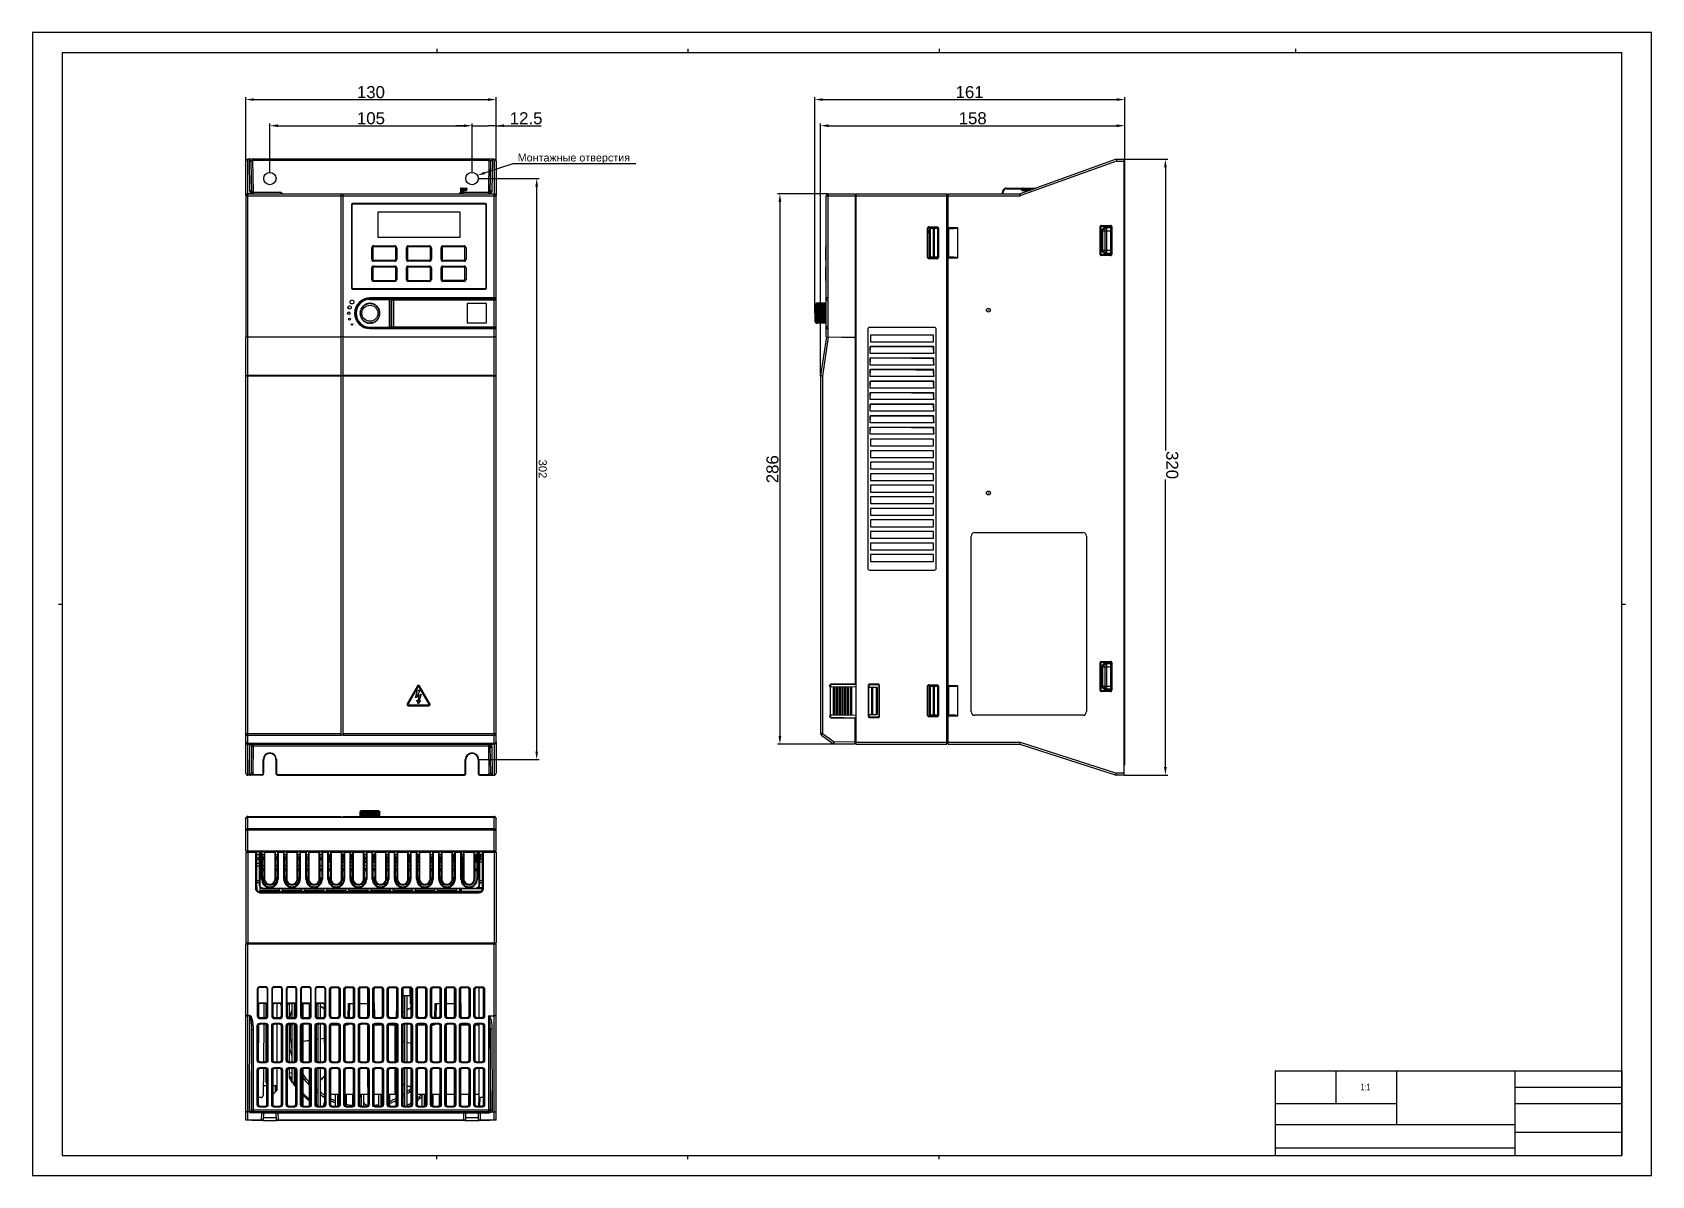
# Model space of a CAD drawing. Header units: millimetres. Extents: x 1211 to 2052, y 913 to 1507.
import ezdxf
from ezdxf import colors
from ezdxf.entities.mleader import LeaderData, LeaderLine
from ezdxf.enums import TextEntityAlignment as Align
from ezdxf.math import Vec2, Vec3

# ---------------------------------------------------------------- set-up
doc = ezdxf.new("R2010")
doc.units = ezdxf.units.MM
for name, color, linetype in [('1360010094SOLIDLINE', 7, 'Continuous'), ('DUANZISOLIDLINE', 7, 'Continuous'), ('ELT-IDC-30A-2_54SOLIDLINE', 7, 'Continuous'), ('ELT-TJ508-01-9P_1SOLIDLINE', 7, 'Continuous'), ('F08025N45D024_SM100-13SOLIDLINE', 7, 'Continuous'), ('M4X10_GB9074_8SOLIDLINE', 7, 'Continuous'), ('PCB_VF-51CON1SOLIDLINE', 7, 'Continuous'), ('RJ45_1SOLIDLINE', 7, 'Continuous'), ('VF-51-DIANRONGBSOLIDLINE', 7, 'Continuous'), ('VF-51-F0001_2_SOLIDLINE', 7, 'Continuous'), ('VF-51-H001SOLIDLINE', 7, 'Continuous'), ('VF-51-P001SOLIDLINE', 7, 'Continuous'), ('VF-51-P002SOLIDLINE', 7, 'Continuous'), ('VF-51-P003DIMENSION', 7, 'Continuous'), ('VF-51-P003SOLIDLINE', 7, 'Continuous'), ('VF-51-P004SOLIDLINE', 7, 'Continuous'), ('VF-51-P005SOLIDLINE', 7, 'Continuous'), ('VF-51-P006SOLIDLINE', 7, 'Continuous'), ('VF-51-P007SOLIDLINE', 7, 'Continuous')]:
    doc.layers.add(name, color=color, linetype=linetype)
doc.styles.get("Standard").update_dxf_attribs({"font": 'arial.ttf'})
doc.dimstyles.new('DIMSTYLE_1', dxfattribs={"dimtxt": 4.166667, "dimasz": 4.166667, "dimexe": 1.2, "dimexo": 0, "dimtad": 1, "dimdsep": 46, "dimtxsty": 'Standard', "dimblk": 'CLOSED', "dimblk1": 'CLOSED', "dimblk2": 'CLOSED', "dimcen": 0.09, "dimclrt": 5, "dimadec": 0, "dimazin": 0, "dimtp": 0.2, "dimtm": 0.2, "dimtfac": 1, "dimtofl": 0, "dimtmove": 0, "dimatfit": 3, "dimldrblk": 'CLOSED', "dimfxl": 1, "dimtolj": 1, "dimarcsym": 0})

msp = doc.modelspace()

# ---------------------------------------------------------------- texts
at = {"linetype": 'Continuous', "width": 0.6}
msp.add_text('1:1', height=3.5, dxfattribs=at).set_placement((1903.715, 957.572), align=Align.CENTER)

# ---------------------------------------------------------------- blocks, each defined once
blk = doc.blocks.new('*D3')
at = {"layer": 'Defpoints', "color": 0, "linetype": 'Continuous', "transparency": 16777216}
for p in [(1452.17, 1472.41), (1322.17, 1440.39), (1452.17, 1440.39)]:
    blk.add_point(p, dxfattribs=at)
at = {"layer": 'VF-51-P003DIMENSION', "color": 0, "linetype": 'Continuous', "lineweight": -2, "transparency": 16777216}
for p, q in [((1322.17, 1440.39), (1322.17, 1473.61)), ((1326.34, 1472.41), (1448, 1472.41)), ((1452.17, 1440.39), (1452.17, 1473.61))]:
    blk.add_line(p, q, dxfattribs=at)
at = {"layer": 'VF-51-P003DIMENSION', "color": 0, "linetype": 'Continuous', "transparency": 16777216}
for points in [[(1326.34, 1473.1), (1326.34, 1471.71), (1322.17, 1472.41)], [(1448, 1473.1), (1448, 1471.71), (1452.17, 1472.41)]]:
    blk.add_solid(points, dxfattribs=at)
at = {"layer": 'VF-51-P003DIMENSION', "color": 5, "linetype": 'Continuous', "transparency": 16777216, "insert": (1387.17, 1479.42), "char_height": 6.25, "attachment_point": 2}
blk.add_mtext('\\A1;130', dxfattribs=at)
blk = doc.blocks.new('_CLOSED')
at = {"color": 0, "linetype": 'ByBlock'}
for p, q in [((0, 0), (-1, 0.2)), ((-1, 0.2), (-1, -0.2)), ((-1, -0.2), (0, 0)), ((-1, 0), (0, 0))]:
    blk.add_line(p, q, dxfattribs=at)
blk = doc.blocks.new('*D4')
at = {"layer": 'Defpoints', "color": 0, "linetype": 'Continuous', "transparency": 16777216}
for p in [(1439.67, 1458.83), (1334.67, 1434.59), (1439.67, 1434.59)]:
    blk.add_point(p, dxfattribs=at)
at = {"layer": 'VF-51-P003DIMENSION', "color": 0, "linetype": 'Continuous', "lineweight": -2, "transparency": 16777216}
for p, q in [((1334.67, 1434.59), (1334.67, 1460.03)), ((1338.84, 1458.83), (1435.5, 1458.83)), ((1439.67, 1434.59), (1439.67, 1460.03))]:
    blk.add_line(p, q, dxfattribs=at)
at = {"layer": 'VF-51-P003DIMENSION', "color": 0, "linetype": 'Continuous', "transparency": 16777216}
for points in [[(1338.84, 1459.52), (1338.84, 1458.14), (1334.67, 1458.83)], [(1435.5, 1459.52), (1435.5, 1458.14), (1439.67, 1458.83)]]:
    blk.add_solid(points, dxfattribs=at)
at = {"layer": 'VF-51-P003DIMENSION', "color": 5, "linetype": 'Continuous', "transparency": 16777216, "insert": (1387.18, 1465.84), "char_height": 6.25, "width": 13.297, "attachment_point": 2}
blk.add_mtext('\\A1;105', dxfattribs=at)
blk = doc.blocks.new('*D5')
at = {"layer": 'Defpoints', "color": 0, "linetype": 'Continuous', "transparency": 16777216}
for p in [(1442.87, 1431.39), (1473.27, 1431.39), (1442.85, 1129.49)]:
    blk.add_point(p, dxfattribs=at)
at = {"layer": 'VF-51-P003DIMENSION', "color": 0, "linetype": 'Continuous', "lineweight": -2, "transparency": 16777216}
for p, q in [((1442.87, 1431.39), (1474.47, 1431.39)), ((1473.27, 1133.66), (1473.27, 1427.22)), ((1442.85, 1129.49), (1474.47, 1129.49))]:
    blk.add_line(p, q, dxfattribs=at)
at = {"layer": 'VF-51-P003DIMENSION', "color": 0, "linetype": 'Continuous', "transparency": 16777216}
for points in [[(1472.58, 1427.22), (1473.97, 1427.22), (1473.27, 1431.39)], [(1472.58, 1133.66), (1473.97, 1133.66), (1473.27, 1129.49)]]:
    blk.add_solid(points, dxfattribs=at)
at = {"layer": 'VF-51-P003DIMENSION', "color": 5, "linetype": 'Continuous', "transparency": 16777216, "insert": (1478.49, 1280.51), "char_height": 4.167, "attachment_point": 2, "rotation": 270}
blk.add_mtext('\\A1;302', dxfattribs=at)
blk = doc.blocks.new('*D6')
at = {"layer": 'Defpoints', "color": 0, "linetype": 'Continuous', "transparency": 16777216}
for p in [(1439.67, 1458.83), (1452.17, 1440.39), (1439.67, 1434.59)]:
    blk.add_point(p, dxfattribs=at)
at = {"layer": 'VF-51-P003DIMENSION', "color": 0, "linetype": 'Continuous', "lineweight": -2, "transparency": 16777216}
for p, q in [((1435.5, 1458.83), (1431.34, 1458.83)), ((1439.67, 1434.59), (1439.67, 1460.03)), ((1439.67, 1458.83), (1443.84, 1458.83)), ((1443.84, 1458.83), (1448, 1458.83)), ((1452.17, 1458.83), (1448, 1458.83)), ((1452.17, 1440.39), (1452.17, 1460.03)), ((1452.17, 1458.83), (1475.61, 1458.83)), ((1456.34, 1458.83), (1460.5, 1458.83))]:
    blk.add_line(p, q, dxfattribs=at)
at = {"layer": 'VF-51-P003DIMENSION', "color": 0, "linetype": 'Continuous', "transparency": 16777216}
for points in [[(1435.5, 1459.52), (1435.5, 1458.14), (1439.67, 1458.83)], [(1456.34, 1459.52), (1456.34, 1458.14), (1452.17, 1458.83)]]:
    blk.add_solid(points, dxfattribs=at)
at = {"layer": 'VF-51-P003DIMENSION', "color": 5, "linetype": 'Continuous', "transparency": 16777216, "insert": (1459.29, 1465.84), "char_height": 6.25, "attachment_point": 1}
blk.add_mtext('\\A1;12.5', dxfattribs=at)
blk = doc.blocks.new('*D7')
at = {"layer": 'Defpoints', "color": 0, "linetype": 'Continuous', "transparency": 16777216}
for p in [(1778.7, 1472.41), (1778.7, 1438.19), (1617.7, 1361.39)]:
    blk.add_point(p, dxfattribs=at)
at = {"layer": 'VF-51-P003DIMENSION', "color": 0, "linetype": 'Continuous', "lineweight": -2, "transparency": 16777216}
for p, q in [((1617.7, 1361.39), (1617.7, 1473.61)), ((1621.86, 1472.41), (1774.53, 1472.41)), ((1778.7, 1438.19), (1778.7, 1473.61))]:
    blk.add_line(p, q, dxfattribs=at)
at = {"layer": 'VF-51-P003DIMENSION', "color": 0, "linetype": 'Continuous', "transparency": 16777216}
for points in [[(1621.86, 1473.1), (1621.86, 1471.71), (1617.7, 1472.41)], [(1774.53, 1473.1), (1774.53, 1471.71), (1778.7, 1472.41)]]:
    blk.add_solid(points, dxfattribs=at)
at = {"layer": 'VF-51-P003DIMENSION', "color": 5, "linetype": 'Continuous', "transparency": 16777216, "insert": (1698.11, 1479.41), "char_height": 6.25, "attachment_point": 2}
blk.add_mtext('\\A1;161', dxfattribs=at)
blk = doc.blocks.new('*D8')
at = {"layer": 'Defpoints', "color": 0, "linetype": 'Continuous', "transparency": 16777216}
for p in [(1778.7, 1458.83), (1778.7, 1438.19), (1620.7, 1328.81)]:
    blk.add_point(p, dxfattribs=at)
at = {"layer": 'VF-51-P003DIMENSION', "color": 0, "linetype": 'Continuous', "lineweight": -2, "transparency": 16777216}
for p, q in [((1620.7, 1328.81), (1620.7, 1460.03)), ((1624.86, 1458.83), (1774.53, 1458.83)), ((1778.7, 1438.19), (1778.7, 1460.03))]:
    blk.add_line(p, q, dxfattribs=at)
at = {"layer": 'VF-51-P003DIMENSION', "color": 0, "linetype": 'Continuous', "transparency": 16777216}
for points in [[(1624.86, 1459.52), (1624.86, 1458.14), (1620.7, 1458.83)], [(1774.53, 1459.52), (1774.53, 1458.14), (1778.7, 1458.83)]]:
    blk.add_solid(points, dxfattribs=at)
at = {"layer": 'VF-51-P003DIMENSION', "color": 5, "linetype": 'Continuous', "transparency": 16777216, "insert": (1699.71, 1465.84), "char_height": 6.25, "attachment_point": 2}
blk.add_mtext('\\A1;158', dxfattribs=at)
blk = doc.blocks.new('*D9')
at = {"layer": 'Defpoints', "color": 0, "linetype": 'Continuous', "transparency": 16777216}
for p in [(1778.4, 1441.39), (1778.4, 1121.39), (1799.8, 1121.39)]:
    blk.add_point(p, dxfattribs=at)
at = {"layer": 'VF-51-P003DIMENSION', "color": 0, "linetype": 'Continuous', "lineweight": -2, "transparency": 16777216}
for p, q in [((1778.4, 1441.39), (1801, 1441.39)), ((1799.8, 1437.22), (1799.8, 1290.02)), ((1799.8, 1125.56), (1799.8, 1274.99)), ((1778.4, 1121.39), (1801, 1121.39))]:
    blk.add_line(p, q, dxfattribs=at)
at = {"layer": 'VF-51-P003DIMENSION', "color": 0, "linetype": 'Continuous', "transparency": 16777216}
for points in [[(1799.11, 1437.22), (1800.49, 1437.22), (1799.8, 1441.39)], [(1799.11, 1125.56), (1800.49, 1125.56), (1799.8, 1121.39)]]:
    blk.add_solid(points, dxfattribs=at)
at = {"layer": 'VF-51-P003DIMENSION', "color": 5, "linetype": 'Continuous', "transparency": 16777216, "insert": (1806.49, 1282.51), "char_height": 6.25, "attachment_point": 2, "rotation": 270}
blk.add_mtext('\\A1;320', dxfattribs=at)
blk = doc.blocks.new('*D10')
at = {"layer": 'Defpoints', "color": 0, "linetype": 'Continuous', "transparency": 16777216}
for p in [(1624.7, 1423.39), (1599.6, 1137.5), (1638.6, 1137.5)]:
    blk.add_point(p, dxfattribs=at)
at = {"layer": 'VF-51-P003DIMENSION', "color": 0, "linetype": 'Continuous', "lineweight": -2, "transparency": 16777216}
for p, q in [((1624.7, 1423.39), (1598.4, 1423.39)), ((1599.6, 1419.22), (1599.6, 1141.66)), ((1638.6, 1137.5), (1598.4, 1137.5))]:
    blk.add_line(p, q, dxfattribs=at)
at = {"layer": 'VF-51-P003DIMENSION', "color": 0, "linetype": 'Continuous', "transparency": 16777216}
for points in [[(1598.9, 1419.22), (1600.29, 1419.22), (1599.6, 1423.39)], [(1598.9, 1141.66), (1600.29, 1141.66), (1599.6, 1137.5)]]:
    blk.add_solid(points, dxfattribs=at)
at = {"layer": 'VF-51-P003DIMENSION', "color": 5, "linetype": 'Continuous', "transparency": 16777216, "insert": (1592.59, 1280.34), "char_height": 6.25, "attachment_point": 2, "rotation": 90}
blk.add_mtext('\\A1;286', dxfattribs=at)

# ---------------------------------------------------------------- dimensions: what is measured, and where the dimension line sits
at = {"layer": 'VF-51-P003DIMENSION', "linetype": 'Continuous'}
for base, p1, p2, picture, middle in [((1452.17, 1472.406), (1322.17, 1440.389), (1452.17, 1440.389), '*D3', (1387.17, 1472.406)), ((1778.698, 1472.406), (1617.698, 1361.389), (1778.698, 1438.189), '*D7', (1698.105, 1472.406)), ((1439.67, 1458.83), (1334.67, 1434.589), (1439.67, 1434.589), '*D4', (1387.181, 1458.83)), ((1778.698, 1458.83), (1620.698, 1328.814), (1778.698, 1438.189), '*D8', (1699.709, 1458.83))]:
    dim = msp.add_linear_dim(base=base, p1=p1, p2=p2, dimstyle='DIMSTYLE_1', override={"dimtxt": 6.25, "dimsah": 1}, dxfattribs=at)
    dim.commit()
    dim.dimension.update_dxf_attribs({"geometry": picture, "text_midpoint": middle, "dimtype": 160})
for base, p1, p2, angle, override, picture, middle in [((1439.67, 1458.83), (1452.17, 1440.389), (1439.67, 1434.589), 180, {"dimtxt": 6.25, "dimsah": 1}, '*D6', (1467.139, 1458.83)), ((1799.8, 1121.389), (1778.398, 1441.389), (1778.398, 1121.389), 270, {"dimtxt": 6.25, "dimsah": 1, "dimtmove": 2}, '*D9', (1803.295, 1282.508)), ((1473.272, 1431.389), (1442.854, 1129.489), (1442.87, 1431.389), 90, {"dimdec": 0, "dimsah": 1, "dimtmove": 2}, '*D5', (1476.358, 1280.508)), ((1599.596, 1137.497), (1624.698, 1423.389), (1638.598, 1137.497), 270, {"dimtxt": 6.25, "dimdec": 0, "dimsah": 1}, '*D10', (1599.596, 1280.345))]:
    dim = msp.add_linear_dim(base=base, p1=p1, p2=p2, angle=angle, dimstyle='DIMSTYLE_1', override=override, dxfattribs=at)
    dim.commit()
    dim.dimension.update_dxf_attribs({"geometry": picture, "text_midpoint": middle, "dimtype": 160})

# ---------------------------------------------------------------- linework, layer by layer
at = {"linetype": 'Continuous'}
for p, q in [((1211.34, 1507.322), (1211.34, 913.322)), ((1421.34, 1498.822), (1421.34, 1496.822)), ((1551.84, 1498.822), (1551.84, 1496.822)), ((1682.34, 1498.822), (1682.34, 1496.822)), ((1867.34, 1498.822), (1867.34, 1496.822)), ((1226.84, 1496.822), (1226.84, 923.822)), ((1224.84, 1210.322), (1226.84, 1210.322)), ((1856.84, 967.822), (2036.84, 967.822)), ((1856.84, 967.822), (1856.84, 923.822)), ((1856.84, 967.822), (2036.84, 967.822)), ((1856.84, 967.822), (1856.84, 923.822)), ((1888.34, 967.822), (1888.34, 950.822)), ((1919.84, 967.822), (1919.84, 939.822)), ((1981.34, 967.822), (1981.34, 923.822)), ((2036.84, 967.822), (2036.84, 923.822)), ((1981.34, 959.322), (2036.84, 959.322)), ((1856.84, 950.822), (1919.84, 950.822)), ((1981.34, 950.822), (2036.84, 950.822)), ((1856.84, 939.822), (1981.34, 939.822)), ((1981.34, 935.822), (2036.84, 935.822)), ((1856.84, 927.822), (1981.34, 927.822)), ((1856.84, 923.822), (2036.84, 923.822))]:
    msp.add_line(p, q, dxfattribs=at)
at = {"color": 7, "linetype": 'Continuous'}
for p, q in [((2052.34, 1507.322), (1211.34, 1507.322)), ((2052.34, 913.322), (2052.34, 1507.322)), ((1226.84, 1496.822), (2036.84, 1496.822)), ((2036.84, 923.822), (2036.84, 1496.822)), ((1226.84, 923.822), (2036.84, 923.822)), ((1211.34, 913.322), (2052.34, 913.322))]:
    msp.add_line(p, q, dxfattribs=at)
at = {"color": 2, "linetype": 'Continuous'}
for p, q in [((2036.84, 1210.322), (2038.84, 1210.322)), ((1421.34, 921.822), (1421.34, 923.822)), ((1551.84, 921.822), (1551.84, 923.822)), ((1682.34, 921.822), (1682.34, 923.822))]:
    msp.add_line(p, q, dxfattribs=at)
at = {"layer": '1360010094SOLIDLINE', "linetype": 'Continuous'}
for p, q in [((1676.62, 1404.389), (1677.398, 1404.389)), ((1676.62, 1403.889), (1677.398, 1403.889))]:
    msp.add_line(p, q, dxfattribs=at)
at = {"layer": 'DUANZISOLIDLINE', "linetype": 'Continuous'}
for p, q in [((1327.769, 1075.714), (1329.18, 1075.714)), ((1327.795, 1074.214), (1329.18, 1074.214)), ((1330.71, 1074.414), (1331.63, 1074.414)), ((1337.71, 1074.414), (1338.63, 1074.414)), ((1342.21, 1074.414), (1343.13, 1074.414)), ((1349.21, 1074.414), (1350.13, 1074.414)), ((1353.71, 1074.414), (1354.63, 1074.414)), ((1360.71, 1074.414), (1361.63, 1074.414)), ((1365.21, 1074.414), (1366.13, 1074.414)), ((1372.21, 1074.414), (1373.13, 1074.414)), ((1376.71, 1074.414), (1377.63, 1074.414)), ((1383.71, 1074.414), (1384.63, 1074.414)), ((1388.21, 1074.414), (1389.13, 1074.414)), ((1395.21, 1074.414), (1396.13, 1074.414)), ((1399.71, 1074.414), (1400.63, 1074.414)), ((1406.71, 1074.414), (1407.63, 1074.414)), ((1411.21, 1074.414), (1412.13, 1074.414)), ((1418.21, 1074.414), (1419.13, 1074.414)), ((1422.71, 1074.414), (1423.63, 1074.414)), ((1429.71, 1074.414), (1430.63, 1074.414)), ((1329.67, 1061.714), (1329.67, 1063.124)), ((1329.67, 1061.714), (1339.647, 1061.714)), ((1331.843, 1064.714), (1333.329, 1064.714)), ((1336.011, 1064.714), (1337.497, 1064.714)), ((1341.193, 1061.714), (1351.17, 1061.714)), ((1343.343, 1064.714), (1344.829, 1064.714)), ((1347.511, 1064.714), (1348.997, 1064.714)), ((1351.17, 1062.424), (1351.17, 1061.714)), ((1352.67, 1061.714), (1352.67, 1062.424)), ((1352.67, 1061.714), (1358.92, 1061.714)), ((1354.843, 1064.714), (1356.329, 1064.714)), ((1359.011, 1064.714), (1360.497, 1064.714)), ((1366.343, 1064.714), (1367.829, 1064.714)), ((1367.42, 1061.714), (1374.17, 1061.714)), ((1370.511, 1064.714), (1371.997, 1064.714)), ((1374.17, 1062.424), (1374.17, 1061.714)), ((1375.67, 1061.714), (1375.67, 1062.424)), ((1375.67, 1061.714), (1385.647, 1061.714)), ((1377.843, 1064.714), (1379.329, 1064.714)), ((1382.011, 1064.714), (1383.497, 1064.714)), ((1387.193, 1061.714), (1397.17, 1061.714)), ((1389.343, 1064.714), (1390.829, 1064.714)), ((1393.511, 1064.714), (1394.997, 1064.714)), ((1397.17, 1062.424), (1397.17, 1061.714)), ((1398.67, 1061.714), (1398.67, 1062.424)), ((1398.67, 1061.714), (1408.647, 1061.714)), ((1400.843, 1064.714), (1402.329, 1064.714)), ((1405.011, 1064.714), (1406.497, 1064.714)), ((1410.193, 1061.714), (1420.17, 1061.714)), ((1412.343, 1064.714), (1413.829, 1064.714)), ((1416.511, 1064.714), (1417.997, 1064.714)), ((1420.17, 1062.424), (1420.17, 1061.714)), ((1421.67, 1061.714), (1421.67, 1062.424)), ((1421.67, 1061.714), (1431.647, 1061.714)), ((1423.843, 1064.714), (1425.329, 1064.714)), ((1428.011, 1064.714), (1429.497, 1064.714)), ((1433.67, 1060.914), (1433.67, 1062.424))]:
    msp.add_line(p, q, dxfattribs=at)
at = {"layer": 'ELT-IDC-30A-2_54SOLIDLINE', "linetype": 'Continuous'}
msp.add_line((1677.398, 1403.129), (1676.62, 1403.129), dxfattribs=at)
at = {"layer": 'ELT-TJ508-01-9P_1SOLIDLINE', "linetype": 'Continuous'}
for p, q in [((1406.8, 1080.014), (1406.8, 1078.552)), ((1406.8, 1077.614), (1406.861, 1077.675)), ((1406.8, 1077.675), (1406.8, 1077.614)), ((1406.8, 1077.614), (1407.631, 1077.614)), ((1407.4, 1080.014), (1407.4, 1078.552)), ((1411.88, 1080.014), (1411.88, 1078.552)), ((1411.88, 1077.614), (1411.941, 1077.675)), ((1411.88, 1077.675), (1411.88, 1077.614)), ((1411.88, 1077.614), (1412.131, 1077.614)), ((1418.209, 1077.614), (1419.131, 1077.614)), ((1422.709, 1077.614), (1423.631, 1077.614)), ((1429.709, 1077.614), (1430.631, 1077.614)), ((1430.22, 1078.552), (1430.22, 1080.014)), ((1434.209, 1077.614), (1435.131, 1077.614)), ((1441.67, 1080.014), (1441.67, 1078.552)), ((1441.67, 1077.675), (1441.67, 1076.714))]:
    msp.add_line(p, q, dxfattribs=at)
at = {"layer": 'F08025N45D024_SM100-13SOLIDLINE', "linetype": 'Continuous'}
for p, q in [((1348.004, 1001.813), (1347.988, 1001.773)), ((1348.017, 1001.81), (1348, 1001.77)), ((1359.57, 1002.174), (1359.082, 1002.479)), ((1359.167, 1002.536), (1359.57, 1002.284)), ((1360.77, 1001.533), (1363.14, 1000.051)), ((1363.14, 999.941), (1360.77, 1001.424)), ((1403.699, 998.318), (1404.57, 998.781)), ((1404.57, 998.676), (1403.699, 998.213)), ((1405.77, 999.418), (1408.14, 1000.677)), ((1408.14, 1000.572), (1405.77, 999.313)), ((1358.695, 984.078), (1359.57, 984.2)), ((1359.57, 984.107), (1358.695, 983.984)), ((1360.77, 984.369), (1363.145, 984.701)), ((1363.145, 984.608), (1360.77, 984.275)), ((1345.76, 980.745), (1345.767, 980.707)), ((1345.936, 979.822), (1345.936, 979.821)), ((1351.77, 983.108), (1355.07, 983.57)), ((1355.07, 983.477), (1351.77, 983.014)), ((1399.67, 983.899), (1400.07, 983.814)), ((1400.07, 983.719), (1399.67, 983.804)), ((1403.694, 983.042), (1404.57, 982.855)), ((1404.57, 982.761), (1403.694, 982.947)), ((1405.77, 982.6), (1408.146, 982.094)), ((1408.146, 981.999), (1405.77, 982.505)), ((1347.27, 967.299), (1348.15, 967.553)), ((1344.729, 966.564), (1346.07, 966.952)), ((1353.497, 963.684), (1352.525, 963.335)), ((1361.219, 963.193), (1363.151, 965.337)), ((1361.219, 963.193), (1361.297, 963.142)), ((1363.151, 965.199), (1361.297, 963.142)), ((1399.67, 966.276), (1400.07, 965.764)), ((1400.07, 965.613), (1399.67, 966.126)), ((1358.799, 958.258), (1358.828, 958.234)), ((1359.527, 957.664), (1359.527, 957.664)), ((1362.485, 949.543), (1363.155, 951.858)), ((1381.923, 954.75), (1381.95, 955.514)), ((1381.923, 954.75), (1382.016, 954.761)), ((1382.042, 955.514), (1382.016, 954.761)), ((1393.09, 950.736), (1393.155, 950.752)), ((1393.092, 950.732), (1393.157, 950.749)), ((1406.9, 957.738), (1407.233, 956.813)), ((1407.65, 958.35), (1407.679, 958.375))]:
    msp.add_line(p, q, dxfattribs=at)
for centre, radius, start, end in [((1382.918, 987.494), 37.736, 157.766897, 160.911514), ((1383.72, 987.171), 38.6, 157.433224, 157.708444), ((1383.17, 987.414), 39, 162.361138, 168.029667), ((1383.426, 987.356), 38.262, 167.558346, 167.724099), ((1383.159, 987.414), 37.99, 173.163786, 189.580594), ((1383.17, 987.414), 39, 189.234998, 197.612128), ((1384.346, 987.633), 39.196, 189.607605, 190.121755), ((1385.623, 987.86), 40.493, 190.174126, 190.570543), ((1386.154, 987.959), 41.033, 190.569918, 191.087528), ((1385.485, 987.827), 40.351, 191.086481, 191.442448), ((1351.481, 978.059), 4.965, 132.314125, 148.339183), ((1351.508, 977.968), 4.967, 132.745548, 148.906173), ((1382.712, 987.237), 37.509, 199.079468, 201.699008), ((1383.049, 987.367), 37.871, 201.694001, 202.287132), ((1383.17, 987.414), 44.3, 209.744586, 213.096694), ((1383.17, 987.414), 44.3, 215.481938, 217.733382), ((1383.17, 987.414), 39, 216.284788, 223.834206), ((1383.084, 987.346), 37.891, 214.254987, 222.325603), ((1364.94, 959.841), 5.009, 137.981473, 146.664805), ((1365.019, 959.789), 5.01, 137.981893, 148.19452), ((1407.199, 964.72), 4.977, 224.846999, 237.943275), ((1407.13, 964.646), 4.97, 225.932456, 238.872621), ((1407.178, 964.703), 4.953, 253.463071, 281.388106), ((1407.113, 964.637), 4.955, 254.251811, 282.171879), ((1381.205, 989.726), 41.034, 310.56992, 311.092099), ((1383.17, 987.414), 44.3, 224.857304, 230.602955), ((1383.17, 987.414), 39, 231.049754, 232.75055), ((1384.294, 988.772), 39.763, 229.919648, 230.119607), ((1383.17, 987.414), 44.3, 236.462303, 237.803621), ((1384.762, 989.333), 40.493, 230.174127, 230.570541), ((1385.105, 989.75), 41.033, 230.569915, 231.087528), ((1384.678, 989.218), 40.351, 231.086481, 231.442448), ((1360.009, 958.268), 0.773, 231.473158, 235.303842), ((1383.17, 987.414), 39, 234.872351, 239.088177), ((1364.86, 959.85), 4.909, 213.280636, 236.318727), ((1364.938, 959.8), 4.91, 211.818662, 235.25205), ((1383.629, 988.101), 38.827, 236.391204, 236.545908), ((1364.875, 959.718), 4.806, 235.317744, 236.339321), ((1364.868, 959.707), 4.794, 236.339676, 236.550554), ((1383.571, 988.019), 38.725, 236.549883, 237.707794), ((1383.408, 987.761), 38.42, 237.708253, 238.175965), ((1383.17, 987.414), 39, 244.122989, 248.00405), ((1383.165, 987.414), 37.999, 243.453175, 247.409564), ((1383.17, 987.414), 39, 249.867133, 251.284171), ((1383.144, 987.325), 37.909, 249.339593, 250.763767), ((1383.187, 987.511), 38.099, 256.468081, 261.005886), ((1386.923, 954.574), 5.003, 177.989356, 193.014771), ((1387.024, 954.585), 5.011, 177.982674, 187.25513), ((1386.968, 954.59), 4.961, 221.43285, 251.406953), ((1386.876, 954.582), 4.963, 223.115099, 251.339208), ((1383.184, 987.34), 37.926, 283.86951, 285.144549), ((1383.152, 987.457), 38.047, 290.976105, 296.412142), ((1383.17, 987.414), 39, 290.414105, 295.717025), ((1383.098, 987.523), 38.13, 302.693945, 304.287313), ((1383.17, 987.414), 39, 301.800739, 303.318105), ((1383.212, 987.356), 37.928, 306.517301, 309.583204), ((1383.17, 987.414), 39, 305.449875, 309.897879), ((1383.17, 987.414), 44, 300.976432, 304.602308), ((1382.392, 988.322), 39.196, 309.607605, 310.121755), ((1381.556, 989.315), 40.493, 310.174126, 310.570543), ((1383.17, 987.414), 44, 309.616982, 313.441752), ((1383.152, 987.296), 37.881, 261.006249, 261.527384), ((1386.87, 954.563), 4.943, 251.338987, 252.886768), ((1386.961, 954.568), 4.938, 251.407856, 251.993744), ((1383.263, 986.944), 37.521, 278.667283, 282.014078), ((1383.17, 987.414), 39, 283.496788, 283.938667)]:
    msp.add_arc(centre, radius, start, end, dxfattribs=at)
for points, knots in [([(1345.936, 979.821), (1345.941, 979.795), (1345.965, 979.7), (1346.012, 979.609), (1346.059, 979.555)], [0, 0, 0, 0, 0.2696595, 1, 1, 1, 1]), ([(1384.354, 949.453), (1384.433, 949.477), (1384.592, 949.576), (1384.666, 949.745), (1384.691, 949.835)], [0, 0, 0, 0, 0.4683641, 1, 1, 1, 1]), ([(1384.691, 949.835), (1384.697, 949.856), (1384.72, 949.95), (1384.73, 950.047), (1384.735, 950.121)], [0, 0, 0, 0, 0.228834, 1, 1, 1, 1])]:
    msp.add_open_spline(points, degree=3, knots=knots, dxfattribs=at)
at = {"layer": 'M4X10_GB9074_8SOLIDLINE', "linetype": 'Continuous'}
for p, q in [((1331.17, 1066.614), (1331.17, 1067.743)), ((1331.628, 1067.743), (1331.17, 1067.743)), ((1331.768, 1066.614), (1331.17, 1066.614)), ((1332.308, 1065.514), (1331.251, 1065.514)), ((1331.28, 1066.614), (1331.28, 1065.514)), ((1338.088, 1065.514), (1337.032, 1065.514)), ((1338.17, 1066.614), (1337.571, 1066.614)), ((1338.17, 1067.743), (1337.712, 1067.743)), ((1338.06, 1066.614), (1338.06, 1065.514)), ((1338.17, 1066.614), (1338.17, 1067.743)), ((1342.67, 1066.614), (1342.67, 1067.743)), ((1343.128, 1067.743), (1342.67, 1067.743)), ((1343.268, 1066.614), (1342.67, 1066.614)), ((1343.808, 1065.514), (1342.751, 1065.514)), ((1342.78, 1066.614), (1342.78, 1065.514)), ((1349.588, 1065.514), (1348.532, 1065.514)), ((1349.67, 1066.614), (1349.071, 1066.614)), ((1349.67, 1067.743), (1349.212, 1067.743)), ((1349.56, 1066.614), (1349.56, 1065.514)), ((1349.67, 1066.614), (1349.67, 1067.743)), ((1354.17, 1066.614), (1354.17, 1067.743)), ((1354.628, 1067.743), (1354.17, 1067.743)), ((1354.768, 1066.614), (1354.17, 1066.614)), ((1355.308, 1065.514), (1354.251, 1065.514)), ((1354.28, 1066.614), (1354.28, 1065.514)), ((1361.088, 1065.514), (1360.032, 1065.514)), ((1361.17, 1066.614), (1360.571, 1066.614)), ((1361.17, 1067.743), (1360.712, 1067.743)), ((1361.06, 1066.614), (1361.06, 1065.514)), ((1361.17, 1066.614), (1361.17, 1067.743)), ((1365.67, 1066.614), (1365.67, 1067.743)), ((1366.128, 1067.743), (1365.67, 1067.743)), ((1366.268, 1066.614), (1365.67, 1066.614)), ((1366.808, 1065.514), (1365.751, 1065.514)), ((1365.78, 1066.614), (1365.78, 1065.514)), ((1372.588, 1065.514), (1371.532, 1065.514)), ((1372.67, 1066.614), (1372.071, 1066.614)), ((1372.67, 1067.743), (1372.212, 1067.743)), ((1372.56, 1066.614), (1372.56, 1065.514)), ((1372.67, 1066.614), (1372.67, 1067.743)), ((1377.17, 1066.614), (1377.17, 1067.743)), ((1377.628, 1067.743), (1377.17, 1067.743)), ((1377.768, 1066.614), (1377.17, 1066.614)), ((1378.308, 1065.514), (1377.251, 1065.514)), ((1377.28, 1066.614), (1377.28, 1065.514)), ((1384.088, 1065.514), (1383.032, 1065.514)), ((1384.17, 1066.614), (1383.571, 1066.614)), ((1384.17, 1067.743), (1383.712, 1067.743)), ((1384.06, 1066.614), (1384.06, 1065.514)), ((1384.17, 1066.614), (1384.17, 1067.743)), ((1388.67, 1066.614), (1388.67, 1067.743)), ((1389.128, 1067.743), (1388.67, 1067.743)), ((1389.268, 1066.614), (1388.67, 1066.614)), ((1389.808, 1065.514), (1388.751, 1065.514)), ((1388.78, 1066.614), (1388.78, 1065.514)), ((1395.588, 1065.514), (1394.532, 1065.514)), ((1395.67, 1066.614), (1395.071, 1066.614)), ((1395.67, 1067.743), (1395.212, 1067.743)), ((1395.56, 1066.614), (1395.56, 1065.514)), ((1395.67, 1066.614), (1395.67, 1067.743)), ((1400.17, 1066.614), (1400.17, 1067.743)), ((1400.628, 1067.743), (1400.17, 1067.743)), ((1400.768, 1066.614), (1400.17, 1066.614)), ((1401.308, 1065.514), (1400.251, 1065.514)), ((1400.28, 1066.614), (1400.28, 1065.514)), ((1407.088, 1065.514), (1406.032, 1065.514)), ((1407.17, 1066.614), (1406.571, 1066.614)), ((1407.17, 1067.743), (1406.712, 1067.743)), ((1407.06, 1066.614), (1407.06, 1065.514)), ((1407.17, 1066.614), (1407.17, 1067.743)), ((1411.67, 1066.614), (1411.67, 1067.743)), ((1412.128, 1067.743), (1411.67, 1067.743)), ((1412.268, 1066.614), (1411.67, 1066.614)), ((1412.808, 1065.514), (1411.751, 1065.514)), ((1411.78, 1066.614), (1411.78, 1065.514)), ((1418.588, 1065.514), (1417.532, 1065.514)), ((1418.67, 1066.614), (1418.071, 1066.614)), ((1418.67, 1067.743), (1418.212, 1067.743)), ((1418.56, 1066.614), (1418.56, 1065.514)), ((1418.67, 1066.614), (1418.67, 1067.743)), ((1423.17, 1066.614), (1423.17, 1067.743)), ((1423.628, 1067.743), (1423.17, 1067.743)), ((1423.768, 1066.614), (1423.17, 1066.614)), ((1424.308, 1065.514), (1423.251, 1065.514)), ((1423.28, 1066.614), (1423.28, 1065.514)), ((1430.088, 1065.514), (1429.032, 1065.514)), ((1430.17, 1066.614), (1429.571, 1066.614)), ((1430.17, 1067.743), (1429.712, 1067.743)), ((1430.06, 1066.614), (1430.06, 1065.514)), ((1430.17, 1066.614), (1430.17, 1067.743))]:
    msp.add_line(p, q, dxfattribs=at)
for centre, start, end in [((1332.47, 1067.743), 130.402398, 180), ((1336.87, 1067.743), 0, 49.597602), ((1343.97, 1067.743), 130.402398, 180), ((1348.37, 1067.743), 0, 49.597602), ((1355.47, 1067.743), 130.402398, 180), ((1359.87, 1067.743), 0, 49.597602), ((1366.97, 1067.743), 130.402398, 180), ((1371.37, 1067.743), 0, 49.597602), ((1378.47, 1067.743), 130.402398, 180), ((1382.87, 1067.743), 0, 49.597602), ((1389.97, 1067.743), 130.402398, 180), ((1394.37, 1067.743), 0, 49.597602), ((1401.47, 1067.743), 130.402398, 180), ((1405.87, 1067.743), 0, 49.597602), ((1412.97, 1067.743), 130.402398, 180), ((1417.37, 1067.743), 0, 49.597602), ((1424.47, 1067.743), 130.402398, 180), ((1428.87, 1067.743), 0, 49.597602)]:
    msp.add_arc(centre, 1.3, start, end, dxfattribs=at)
at = {"layer": 'PCB_VF-51CON1SOLIDLINE', "linetype": 'Continuous'}
for p, q in [((1365.209, 1076.714), (1366.131, 1076.714)), ((1365.67, 1076.714), (1365.67, 1076.414)), ((1372.209, 1076.714), (1373.131, 1076.714)), ((1376.709, 1076.714), (1377.631, 1076.714)), ((1383.709, 1076.714), (1384.631, 1076.714)), ((1388.209, 1076.714), (1389.131, 1076.714)), ((1395.209, 1076.714), (1396.131, 1076.714)), ((1399.709, 1076.714), (1400.631, 1076.714)), ((1406.709, 1076.714), (1407.631, 1076.714)), ((1411.209, 1076.714), (1412.131, 1076.714)), ((1418.209, 1076.714), (1419.131, 1076.714)), ((1422.709, 1076.714), (1423.631, 1076.714)), ((1429.709, 1076.714), (1430.631, 1076.714)), ((1434.209, 1076.714), (1435.131, 1076.714)), ((1441.209, 1076.714), (1442.131, 1076.714)), ((1441.67, 1076.714), (1441.67, 1076.414))]:
    msp.add_line(p, q, dxfattribs=at)
at = {"layer": 'RJ45_1SOLIDLINE', "linetype": 'Continuous'}
for p, q in [((1366.126, 1078.552), (1366.126, 1080.014)), ((1366.126, 1076.714), (1366.126, 1077.675)), ((1372.576, 1078.552), (1372.576, 1080.014)), ((1376.876, 1078.552), (1376.876, 1080.014)), ((1377.376, 1078.552), (1377.376, 1080.014)), ((1388.276, 1078.552), (1388.276, 1080.014)), ((1388.776, 1078.552), (1388.776, 1080.014))]:
    msp.add_line(p, q, dxfattribs=at)
at = {"layer": 'VF-51-DIANRONGBSOLIDLINE', "linetype": 'Continuous'}
for p, q in [((1399.67, 991.714), (1399.67, 972.485)), ((1399.67, 968.943), (1399.67, 955.514)), ((1370.654, 955.514), (1366.186, 955.514)), ((1378.154, 955.514), (1373.686, 955.514)), ((1385.654, 955.514), (1381.186, 955.514)), ((1393.154, 955.514), (1388.686, 955.514)), ((1399.67, 955.514), (1396.186, 955.514)), ((1415.654, 955.514), (1411.186, 955.514)), ((1423.154, 955.514), (1418.686, 955.514)), ((1430.654, 955.514), (1426.186, 955.514)), ((1438.154, 955.514), (1433.686, 955.514)), ((1443.17, 955.514), (1441.186, 955.514))]:
    msp.add_line(p, q, dxfattribs=at)
at = {"layer": 'VF-51-F0001_2_SOLIDLINE', "linetype": 'Continuous'}
for p, q in [((1377.437, 1374.559), (1377.437, 1417.717)), ((1377.937, 1418.217), (1446.41, 1418.217)), ((1390.901, 1400.709), (1390.901, 1414.109)), ((1390.901, 1414.109), (1433.301, 1414.109)), ((1433.301, 1414.109), (1433.301, 1400.709)), ((1446.91, 1417.717), (1446.91, 1374.559)), ((1388.601, 1396.409), (1388.601, 1395.909)), ((1388.601, 1396.409), (1399.601, 1396.409)), ((1433.301, 1400.709), (1390.901, 1400.709)), ((1399.601, 1395.909), (1399.601, 1396.409)), ((1406.601, 1396.409), (1406.601, 1395.909)), ((1406.601, 1396.409), (1417.601, 1396.409)), ((1417.601, 1395.909), (1417.601, 1396.409)), ((1424.601, 1396.409), (1424.601, 1395.817)), ((1424.601, 1396.409), (1435.601, 1396.409)), ((1435.601, 1395.817), (1435.601, 1396.409)), ((1387.601, 1389.409), (1387.601, 1395.409)), ((1388.101, 1395.409), (1387.601, 1395.409)), ((1387.601, 1389.409), (1388.101, 1389.409)), ((1388.101, 1395.409), (1388.101, 1389.409)), ((1399.601, 1395.909), (1388.601, 1395.909)), ((1388.601, 1388.909), (1388.601, 1388.409)), ((1388.601, 1388.909), (1399.601, 1388.909)), ((1399.601, 1388.409), (1388.601, 1388.409)), ((1399.601, 1388.409), (1399.601, 1388.909)), ((1400.101, 1389.409), (1400.101, 1395.409)), ((1400.601, 1395.409), (1400.101, 1395.409)), ((1400.101, 1389.409), (1400.601, 1389.409)), ((1400.601, 1395.409), (1400.601, 1389.409)), ((1405.601, 1389.409), (1405.601, 1395.409)), ((1406.101, 1395.409), (1405.601, 1395.409)), ((1405.601, 1389.409), (1406.101, 1389.409)), ((1406.101, 1395.409), (1406.101, 1389.409)), ((1417.601, 1395.909), (1406.601, 1395.909)), ((1406.601, 1388.909), (1406.601, 1388.409)), ((1406.601, 1388.909), (1417.601, 1388.909)), ((1417.601, 1388.409), (1406.601, 1388.409)), ((1417.601, 1388.409), (1417.601, 1388.909)), ((1418.101, 1389.409), (1418.101, 1395.409)), ((1418.601, 1395.409), (1418.101, 1395.409)), ((1418.101, 1389.409), (1418.601, 1389.409)), ((1418.601, 1395.409), (1418.601, 1389.409)), ((1423.601, 1389.409), (1423.601, 1395.409)), ((1424.193, 1395.409), (1423.601, 1395.409)), ((1423.601, 1389.409), (1424.193, 1389.409)), ((1424.193, 1395.409), (1424.193, 1389.409)), ((1435.601, 1395.817), (1424.601, 1395.817)), ((1424.601, 1389), (1424.601, 1388.409)), ((1424.601, 1389), (1435.601, 1389)), ((1435.601, 1388.409), (1424.601, 1388.409)), ((1435.601, 1388.409), (1435.601, 1389)), ((1436.01, 1389.409), (1436.01, 1395.409)), ((1436.601, 1395.409), (1436.01, 1395.409)), ((1436.01, 1389.409), (1436.601, 1389.409)), ((1436.601, 1395.409), (1436.601, 1389.409)), ((1623.368, 1395.359), (1623.368, 1393.404)), ((1623.368, 1395.359), (1623.398, 1395.359)), ((1623.368, 1395.336), (1623.398, 1395.336)), ((1623.368, 1395.178), (1623.398, 1395.178)), ((1623.368, 1394.748), (1623.398, 1394.748)), ((1623.368, 1394.319), (1623.398, 1394.319)), ((1623.398, 1394.161), (1623.368, 1394.161)), ((1623.368, 1393.404), (1623.398, 1393.404)), ((1623.368, 1393.381), (1623.398, 1393.381)), ((1623.368, 1392.559), (1623.368, 1392.259)), ((1623.368, 1392.559), (1623.398, 1392.559)), ((1623.368, 1392.259), (1623.398, 1392.259)), ((1623.368, 1391.459), (1623.368, 1389.504)), ((1623.368, 1391.459), (1623.398, 1391.459)), ((1623.368, 1391.436), (1623.398, 1391.436)), ((1623.368, 1391.233), (1623.398, 1391.233)), ((1623.368, 1389.504), (1623.398, 1389.504)), ((1623.368, 1389.497), (1623.368, 1389.481)), ((1623.368, 1389.481), (1623.398, 1389.481)), ((1623.398, 1388.909), (1623.398, 1395.909)), ((1623.698, 1395.409), (1623.398, 1395.409)), ((1623.398, 1389.409), (1623.698, 1389.409)), ((1387.601, 1378.909), (1387.601, 1384.909)), ((1388.101, 1384.909), (1387.601, 1384.909)), ((1388.101, 1384.909), (1388.101, 1378.909)), ((1388.601, 1385.909), (1388.601, 1385.409)), ((1388.601, 1385.909), (1399.601, 1385.909)), ((1399.601, 1385.409), (1388.601, 1385.409)), ((1399.601, 1385.409), (1399.601, 1385.909)), ((1400.101, 1378.909), (1400.101, 1384.909)), ((1400.601, 1384.909), (1400.101, 1384.909)), ((1400.601, 1384.909), (1400.601, 1378.909)), ((1405.601, 1378.909), (1405.601, 1384.909)), ((1406.101, 1384.909), (1405.601, 1384.909)), ((1406.101, 1384.909), (1406.101, 1378.909)), ((1406.601, 1385.909), (1406.601, 1385.409)), ((1406.601, 1385.909), (1417.601, 1385.909)), ((1417.601, 1385.409), (1406.601, 1385.409)), ((1417.601, 1385.409), (1417.601, 1385.909)), ((1418.101, 1378.909), (1418.101, 1384.909)), ((1418.601, 1384.909), (1418.101, 1384.909)), ((1418.601, 1384.909), (1418.601, 1378.909)), ((1423.601, 1378.909), (1423.601, 1384.909)), ((1424.193, 1384.909), (1423.601, 1384.909)), ((1424.193, 1384.909), (1424.193, 1378.909)), ((1424.601, 1385.909), (1424.601, 1385.317)), ((1424.601, 1385.909), (1435.601, 1385.909)), ((1435.601, 1385.317), (1424.601, 1385.317)), ((1435.601, 1385.317), (1435.601, 1385.909)), ((1436.01, 1378.909), (1436.01, 1384.909)), ((1436.601, 1384.909), (1436.01, 1384.909)), ((1436.601, 1384.909), (1436.601, 1378.909)), ((1623.368, 1383.13), (1623.368, 1380.687)), ((1623.368, 1383.13), (1623.398, 1383.13)), ((1623.368, 1382.845), (1623.398, 1382.845)), ((1623.368, 1381.916), (1623.398, 1381.916)), ((1623.368, 1380.983), (1623.398, 1380.983)), ((1623.398, 1380.715), (1623.368, 1380.715)), ((1623.368, 1380.687), (1623.398, 1380.687)), ((1623.398, 1378.409), (1623.398, 1385.409)), ((1623.698, 1384.909), (1623.398, 1384.909)), ((1446.41, 1374.059), (1377.937, 1374.059)), ((1387.601, 1378.909), (1388.101, 1378.909)), ((1388.601, 1378.409), (1388.601, 1377.909)), ((1388.601, 1378.409), (1399.601, 1378.409)), ((1399.601, 1377.909), (1388.601, 1377.909)), ((1399.601, 1377.909), (1399.601, 1378.409)), ((1400.101, 1378.909), (1400.601, 1378.909)), ((1405.601, 1378.909), (1406.101, 1378.909)), ((1406.601, 1378.409), (1406.601, 1377.909)), ((1406.601, 1378.409), (1417.601, 1378.409)), ((1417.601, 1377.909), (1406.601, 1377.909)), ((1417.601, 1377.909), (1417.601, 1378.409)), ((1418.101, 1378.909), (1418.601, 1378.909)), ((1423.601, 1378.909), (1424.193, 1378.909)), ((1424.601, 1378.5), (1424.601, 1377.909)), ((1424.601, 1378.5), (1435.601, 1378.5)), ((1435.601, 1377.909), (1424.601, 1377.909)), ((1435.601, 1377.909), (1435.601, 1378.5)), ((1436.01, 1378.909), (1436.601, 1378.909)), ((1623.398, 1378.909), (1623.698, 1378.909))]:
    msp.add_line(p, q, dxfattribs=at)
for centre, radius, start, end in [((1377.937, 1417.717), 0.5, 90, 180), ((1446.41, 1417.717), 0.5, 0, 90), ((1388.601, 1395.409), 1, 90, 180), ((1399.601, 1395.409), 1, 0, 90), ((1406.601, 1395.409), 1, 90, 180), ((1417.601, 1395.409), 1, 0, 90), ((1424.601, 1395.409), 1, 90, 180), ((1435.601, 1395.409), 1, 0, 90), ((1623.99, 1395.816), 0.6, 119.409358, 171.104205), ((1623.998, 1395.817), 0.6, 120.014362, 180), ((1388.601, 1389.409), 1, 180, 270), ((1388.601, 1395.409), 0.5, 90, 180), ((1388.601, 1389.409), 0.5, 180, 270), ((1399.601, 1395.409), 0.5, 0, 90), ((1399.601, 1389.409), 1, 270, 0), ((1399.601, 1389.409), 0.5, 270, 360), ((1406.601, 1389.409), 1, 180, 270), ((1406.601, 1395.409), 0.5, 90, 180), ((1406.601, 1389.409), 0.5, 180, 270), ((1417.601, 1395.409), 0.5, 0, 90), ((1417.601, 1389.409), 1, 270, 0), ((1417.601, 1389.409), 0.5, 270, 360), ((1424.601, 1389.409), 1, 180, 270), ((1424.601, 1395.409), 0.408, 90, 180), ((1424.601, 1389.409), 0.408, 180, 270), ((1435.601, 1395.409), 0.408, 0, 90), ((1435.601, 1389.409), 1, 270, 0), ((1435.601, 1389.409), 0.408, 270, 0), ((1623.998, 1389), 0.6, 180, 239.932262), ((1623.99, 1389.001), 0.6, 188.895795, 240.568747), ((1388.601, 1384.909), 1, 90, 180), ((1388.601, 1384.909), 0.5, 90, 180), ((1399.601, 1384.909), 1, 0, 90), ((1399.601, 1384.909), 0.5, 0, 90), ((1406.601, 1384.909), 1, 90, 180), ((1406.601, 1384.909), 0.5, 90, 180), ((1417.601, 1384.909), 1, 0, 90), ((1417.601, 1384.909), 0.5, 0, 90), ((1424.601, 1384.909), 1, 90, 180), ((1424.601, 1384.909), 0.408, 90, 180), ((1435.601, 1384.909), 1, 0, 90), ((1435.601, 1384.909), 0.408, 0, 90), ((1623.99, 1385.316), 0.6, 119.409358, 171.104205), ((1623.998, 1385.317), 0.6, 120.014362, 180), ((1377.937, 1374.559), 0.5, 180, 270), ((1388.601, 1378.909), 1, 180, 270), ((1388.601, 1378.909), 0.5, 180, 270), ((1399.601, 1378.909), 1, 270, 0), ((1399.601, 1378.909), 0.5, 270, 360), ((1406.601, 1378.909), 1, 180, 270), ((1406.601, 1378.909), 0.5, 180, 270), ((1417.601, 1378.909), 1, 270, 0), ((1417.601, 1378.909), 0.5, 270, 360), ((1424.601, 1378.909), 1, 180, 270), ((1424.601, 1378.909), 0.408, 180, 270), ((1435.601, 1378.909), 1, 270, 0), ((1435.601, 1378.909), 0.408, 270, 0), ((1446.41, 1374.559), 0.5, 270, 0), ((1623.998, 1378.5), 0.6, 180, 239.932262), ((1623.99, 1378.501), 0.6, 188.895795, 240.568747)]:
    msp.add_arc(centre, radius, start, end, dxfattribs=at)
at = {"layer": 'VF-51-H001SOLIDLINE', "linetype": 'Continuous'}
for p, q in [((1332.57, 1002.604), (1332.57, 995.596)), ((1338.42, 995.492), (1338.42, 1002.714)), ((1346.07, 1002.514), (1346.07, 995.492)), ((1347.27, 1002.687), (1347.27, 995.492)), ((1351.77, 1002.514), (1351.77, 995.596)), ((1355.07, 1002.514), (1355.07, 995.596)), ((1359.57, 1002.687), (1359.57, 995.492)), ((1360.77, 1002.714), (1360.77, 995.492)), ((1404.57, 1006.714), (1404.57, 995.492)), ((1405.77, 1006.714), (1405.77, 995.492)), ((1332.57, 991.833), (1332.57, 972.584)), ((1338.42, 972.485), (1338.42, 991.936)), ((1346.07, 991.936), (1346.07, 972.485)), ((1347.27, 991.936), (1347.27, 972.485)), ((1351.77, 991.833), (1351.77, 972.584)), ((1355.07, 991.833), (1355.07, 972.584)), ((1359.57, 991.936), (1359.57, 972.485)), ((1360.77, 991.936), (1360.77, 972.485)), ((1400.07, 991.838), (1400.07, 972.584)), ((1404.57, 991.936), (1404.57, 972.485)), ((1405.77, 991.936), (1405.77, 972.485)), ((1332.57, 968.845), (1332.57, 961.714)), ((1338.42, 957.921), (1338.42, 968.943)), ((1346.07, 968.943), (1346.07, 961.714)), ((1347.27, 968.943), (1347.27, 961.714)), ((1351.77, 968.845), (1351.77, 949.573)), ((1355.07, 968.845), (1355.07, 949.573)), ((1359.57, 968.943), (1359.57, 949.478)), ((1360.77, 968.943), (1360.77, 949.478)), ((1400.07, 968.845), (1400.07, 949.573)), ((1404.57, 968.943), (1404.57, 949.478)), ((1405.77, 968.943), (1405.77, 949.478)), ((1333.152, 961.714), (1332.57, 961.714)), ((1347.27, 961.714), (1346.07, 961.714)), ((1336.42, 949.853), (1336.42, 955.506)), ((1338.273, 957.567), (1336.566, 955.86)), ((1368.57, 955.514), (1368.57, 949.478)), ((1369.77, 955.514), (1369.77, 949.478)), ((1374.27, 955.514), (1374.27, 949.573)), ((1377.57, 955.514), (1377.57, 949.573)), ((1382.07, 955.514), (1382.07, 949.478)), ((1383.27, 955.514), (1383.27, 949.478)), ((1391.07, 955.514), (1391.07, 949.478)), ((1392.27, 955.514), (1392.27, 949.478)), ((1396.77, 955.514), (1396.77, 949.573)), ((1413.57, 955.514), (1413.57, 949.478)), ((1414.77, 955.514), (1414.77, 949.478)), ((1419.27, 955.514), (1419.27, 949.573)), ((1422.57, 955.514), (1422.57, 949.573)), ((1437.92, 955.506), (1437.92, 949.853))]:
    msp.add_line(p, q, dxfattribs=at)
for centre, start, end in [((1336.92, 955.506), 135, 180), ((1337.92, 957.921), 315, 0)]:
    msp.add_arc(centre, 0.5, start, end, dxfattribs=at)
at = {"layer": 'VF-51-P001SOLIDLINE', "linetype": 'Continuous'}
for p, q in [((1322.17, 1138.497), (1322.17, 1349.039)), ((1323.17, 1137.497), (1323.17, 1349.057)), ((1323.17, 1349.057), (1371.67, 1349.057)), ((1371.67, 1142.131), (1371.67, 1349.057)), ((1372.67, 1349.048), (1371.67, 1349.048)), ((1372.67, 1142.131), (1372.67, 1349.057)), ((1372.67, 1349.057), (1451.17, 1349.057)), ((1451.17, 1137.497), (1451.17, 1349.057)), ((1452.17, 1138.497), (1452.17, 1349.039)), ((1623.723, 1349.057), (1620.709, 1328.962)), ((1624.731, 1349.039), (1621.698, 1328.814)), ((1623.723, 1349.057), (1639.198, 1348.787)), ((1627.198, 1348.996), (1627.198, 1349.098)), ((1629.698, 1348.953), (1629.698, 1349.054)), ((1638.598, 1348.306), (1638.598, 1168.714)), ((1639.098, 1168.722), (1639.098, 1348.297)), ((1322.17, 1328.814), (1371.67, 1328.814)), ((1371.67, 1328.962), (1323.17, 1328.962)), ((1372.67, 1328.851), (1371.67, 1328.851)), ((1451.17, 1328.962), (1372.67, 1328.962)), ((1372.67, 1328.814), (1452.17, 1328.814)), ((1620.698, 1328.814), (1620.698, 1143.003)), ((1620.698, 1328.814), (1621.698, 1328.814)), ((1621.698, 1328.814), (1620.709, 1328.962)), ((1621.698, 1328.814), (1621.698, 1143.003)), ((1626.184, 1168.797), (1638.598, 1169.014)), ((1322.064, 1167.454), (1322.064, 1152.523)), ((1411.361, 1167.731), (1406.009, 1158.46)), ((1411.782, 1167.488), (1406.429, 1158.217)), ((1410.279, 1161.58), (1411.356, 1165.508)), ((1412.158, 1162.51), (1410.279, 1161.58)), ((1412.488, 1165.508), (1411.215, 1162.392)), ((1411.215, 1162.392), (1413.191, 1163.392)), ((1411.356, 1165.508), (1412.488, 1165.508)), ((1411.731, 1159.594), (1412.158, 1162.51)), ((1417.415, 1158.217), (1412.062, 1167.488)), ((1413.191, 1163.392), (1412.081, 1159.572)), ((1417.835, 1158.46), (1412.483, 1167.731)), ((1452.276, 1152.523), (1452.276, 1167.454)), ((1625.698, 1167.37), (1625.698, 1152.604)), ((1625.712, 1167.398), (1625.705, 1152.592)), ((1626.184, 1168.797), (1626.189, 1168.497)), ((1626.189, 1168.497), (1639.098, 1168.722)), ((1626.189, 1167.48), (1639.198, 1167.253)), ((1627.399, 1152.518), (1627.399, 1167.459)), ((1627.998, 1152.529), (1627.998, 1167.448)), ((1628.892, 1152.544), (1628.892, 1167.433)), ((1629.491, 1152.555), (1629.491, 1167.422)), ((1630.385, 1152.57), (1630.385, 1167.407)), ((1630.984, 1152.581), (1630.984, 1167.396)), ((1631.878, 1152.596), (1631.878, 1167.381)), ((1632.477, 1152.607), (1632.477, 1167.37)), ((1633.371, 1152.623), (1633.371, 1167.355)), ((1633.97, 1152.633), (1633.97, 1167.344)), ((1634.864, 1152.649), (1634.864, 1167.329)), ((1635.463, 1152.659), (1635.463, 1167.318)), ((1636.357, 1152.675), (1636.357, 1167.303)), ((1636.956, 1152.685), (1636.956, 1167.292)), ((1639.098, 1168.722), (1639.198, 1168.824)), ((1639.098, 1167.255), (1639.098, 1152.722)), ((1645.809, 1167.138), (1650.098, 1167.063)), ((1645.809, 1152.84), (1645.809, 1167.138)), ((1647.321, 1152.866), (1647.321, 1167.111)), ((1647.835, 1152.875), (1647.835, 1167.102)), ((1649.612, 1167.071), (1649.612, 1152.906)), ((1650.098, 1167.063), (1650.098, 1152.914)), ((1406.569, 1157.974), (1417.275, 1157.974)), ((1406.569, 1157.489), (1417.275, 1157.489)), ((1411.015, 1160.305), (1411.731, 1159.594)), ((1411.718, 1158.467), (1411.015, 1160.305)), ((1413.002, 1160.114), (1411.718, 1158.467)), ((1412.081, 1159.572), (1413.002, 1160.114)), ((1626.189, 1152.497), (1639.198, 1152.724)), ((1645.809, 1152.84), (1650.098, 1152.914)), ((1626.189, 1151.48), (1626.184, 1151.18)), ((1626.184, 1151.18), (1638.598, 1150.963)), ((1626.189, 1151.48), (1639.098, 1151.255)), ((1638.598, 1137.497), (1638.598, 1151.263)), ((1639.198, 1151.153), (1639.098, 1151.255)), ((1639.098, 1137.989), (1639.098, 1151.255)), ((1322.17, 1143.003), (1371.67, 1143.003)), ((1322.848, 1137.74), (1323.17, 1137.687)), ((1323.17, 1142.189), (1371.67, 1142.189)), ((1451.17, 1137.873), (1323.17, 1137.873)), ((1451.17, 1137.687), (1323.17, 1137.687)), ((1323.17, 1137.497), (1451.17, 1137.497)), ((1372.67, 1142.131), (1371.67, 1142.131)), ((1372.67, 1143.003), (1452.17, 1143.003)), ((1372.67, 1142.189), (1451.17, 1142.189)), ((1621.698, 1143.003), (1620.698, 1143.003)), ((1621.116, 1142.189), (1621.698, 1143.003)), ((1621.116, 1142.189), (1627.159, 1137.873)), ((1621.698, 1143.003), (1627.74, 1138.687)), ((1627.74, 1138.687), (1627.159, 1137.873)), ((1627.723, 1137.687), (1627.74, 1138.687)), ((1638.598, 1137.497), (1627.723, 1137.687)), ((1638.598, 1138.497), (1627.74, 1138.687)), ((1639.098, 1137.989), (1638.598, 1137.989)), ((1639.198, 1139.84), (1639.098, 1139.838)), ((1639.198, 1138.84), (1639.098, 1138.839)), ((1322.17, 1082.014), (1322.17, 1098.914)), ((1323.17, 1082.014), (1323.17, 1099.914)), ((1323.17, 1099.914), (1371.67, 1099.914)), ((1323.17, 1099.495), (1371.67, 1099.495)), ((1451.17, 1093.452), (1323.17, 1093.452)), ((1371.67, 1099.914), (1371.67, 1099.414)), ((1372.67, 1099.414), (1371.67, 1099.414)), ((1372.67, 1099.414), (1372.67, 1099.914)), ((1372.67, 1099.914), (1451.17, 1099.914)), ((1372.67, 1099.495), (1451.17, 1099.495)), ((1451.17, 1082.014), (1451.17, 1099.914)), ((1452.17, 1082.014), (1452.17, 1098.914)), ((1451.17, 1092.888), (1323.17, 1092.888)), ((1322.17, 1082.014), (1452.17, 1082.014)), ((1322.67, 1081.514), (1322.67, 1082.014)), ((1451.67, 1081.514), (1322.67, 1081.514)), ((1323.47, 1081.414), (1323.47, 1081.514)), ((1323.522, 1081.414), (1323.52, 1081.514)), ((1324.521, 1081.414), (1324.52, 1081.514)), ((1329.18, 1080.014), (1327.661, 1080.014)), ((1331.654, 1080.014), (1330.685, 1080.014)), ((1338.654, 1080.014), (1337.685, 1080.014)), ((1343.154, 1080.014), (1342.185, 1080.014)), ((1350.154, 1080.014), (1349.185, 1080.014)), ((1354.654, 1080.014), (1353.685, 1080.014)), ((1361.654, 1080.014), (1360.685, 1080.014)), ((1366.154, 1080.014), (1365.185, 1080.014)), ((1373.154, 1080.014), (1372.185, 1080.014)), ((1377.654, 1080.014), (1376.685, 1080.014)), ((1384.654, 1080.014), (1383.685, 1080.014)), ((1389.154, 1080.014), (1388.185, 1080.014)), ((1396.154, 1080.014), (1395.185, 1080.014)), ((1400.654, 1080.014), (1399.685, 1080.014)), ((1407.654, 1080.014), (1406.685, 1080.014)), ((1412.154, 1080.014), (1411.185, 1080.014)), ((1419.154, 1080.014), (1418.185, 1080.014)), ((1423.654, 1080.014), (1422.685, 1080.014)), ((1430.654, 1080.014), (1429.685, 1080.014)), ((1435.154, 1080.014), (1434.185, 1080.014)), ((1442.154, 1080.014), (1441.185, 1080.014)), ((1445.179, 1080.014), (1443.659, 1080.014)), ((1449.818, 1081.414), (1449.82, 1081.514)), ((1450.818, 1081.414), (1450.82, 1081.514)), ((1450.87, 1081.414), (1450.87, 1081.514)), ((1451.67, 1081.514), (1451.67, 1082.014))]:
    msp.add_line(p, q, dxfattribs=at)
msp.add_lwpolyline([(1625.712, 1167.398), (1625.698, 1167.391), (1625.698, 1167.385)], dxfattribs=at)
for centre, radius, start, end in [((1638.098, 1348.306), 0.5, 0, 89), ((1638.598, 1348.297), 0.5, 0, 89), ((1621.698, 1328.814), 1, 171.469234, 180), ((1411.922, 1167.407), 0.647, 29.998686, 150.001314), ((1411.922, 1167.407), 0.162, 30.009587, 149.990413), ((1626.198, 1167.997), 0.5, 91, 269), ((1626.198, 1167.98), 0.5, 90.966554, 190.00623), ((1406.569, 1158.136), 0.647, 150.002176, 270.000604), ((1406.569, 1158.136), 0.162, 150.000004, 270.027291), ((1417.275, 1158.136), 0.648, 270.003365, 329.993524), ((1626.198, 1151.98), 0.8, 128.682187, 269), ((1626.198, 1151.98), 0.5, 91, 269), ((1323.17, 1138.687), 1, 180.005218, 251.263839), ((1451.17, 1138.687), 1, 269.995637, 359.995636), ((1621.698, 1143.003), 1, 180, 234.462322), ((1627.74, 1138.687), 1, 234.462322, 269), ((1323.17, 1098.914), 1, 90, 180), ((1451.17, 1098.914), 1, 0, 90), ((1322.364, 1092.914), 0.3, 131.34423, 227.914505), ((1451.976, 1092.914), 0.3, 312.085495, 48.65577)]:
    msp.add_arc(centre, radius, start, end, dxfattribs=at)
for centre, major_axis, ratio, start_param, end_param in [((1323.17, 1349.039), (1, 0), 0.0176042, 1.5707963, 3.1415927), ((1451.17, 1349.039), (1, 0), 0.0176042, 0, 1.5707963), ((1322.364, 1167.454), (0.3, 0), 0.0174551, 2.2921857, 3.1415952), ((1451.976, 1167.454), (0.3, 0), 0.0174551, -0.0000026, 0.8494069), ((1322.364, 1152.523), (0.3, 0), 0.0174551, 3.1415901, 3.990995), ((1451.976, 1152.523), (0.3, 0), 0.0174551, -0.9442931, 0.0000026), ((1323.17, 1138.497), (0, 1), 0.9998477, 1.5707963, 3.1415927), ((1451.17, 1138.497), (0, 1), 0.9998477, -3.1415927, -1.5707963)]:
    msp.add_ellipse(centre, major_axis=major_axis, ratio=ratio, start_param=start_param, end_param=end_param, dxfattribs=at)
for points, knots in [([(1323.17, 1328.962), (1323.042, 1328.962), (1322.805, 1328.956), (1322.498, 1328.929), (1322.294, 1328.89), (1322.196, 1328.853), (1322.17, 1328.826), (1322.17, 1328.814)], [0, 0, 0, 0, 0.3720768, 0.6889164, 0.9047188, 0.966257, 1, 1, 1, 1]), ([(1452.17, 1328.814), (1452.17, 1328.826), (1452.143, 1328.853), (1452.046, 1328.89), (1451.842, 1328.929), (1451.534, 1328.956), (1451.297, 1328.962), (1451.17, 1328.962)], [0, 0, 0, 0, 0.0337422, 0.0952796, 0.3110834, 0.6279262, 1, 1, 1, 1]), ([(1625.586, 1167.481), (1625.461, 1167.631), (1625.317, 1168.041), (1625.501, 1168.436), (1625.641, 1168.572)], [0, 0, 0, 0, 0.5, 1, 1, 1, 1]), ([(1625.963, 1167.361), (1625.926, 1167.366), (1625.852, 1167.379), (1625.778, 1167.401), (1625.74, 1167.402)], [0, 0, 0, 0, 0.500161, 1, 1, 1, 1]), ([(1417.415, 1158.217), (1417.416, 1158.215), (1417.417, 1158.212), (1417.421, 1158.206), (1417.426, 1158.195), (1417.431, 1158.178), (1417.436, 1158.157), (1417.437, 1158.129), (1417.433, 1158.094), (1417.411, 1158.042), (1417.359, 1157.989), (1417.302, 1157.974), (1417.275, 1157.974)], [0, 0, 0, 0, 0.0160645, 0.0320578, 0.0638521, 0.1268155, 0.1892576, 0.2514528, 0.3758278, 0.5023284, 0.7511729, 1, 1, 1, 1]), ([(1417.275, 1157.974), (1417.276, 1157.974), (1417.28, 1157.974), (1417.287, 1157.975), (1417.299, 1157.976), (1417.317, 1157.98), (1417.337, 1157.986), (1417.362, 1157.999), (1417.39, 1158.02), (1417.425, 1158.065), (1417.444, 1158.136), (1417.429, 1158.193), (1417.415, 1158.217)], [0, 0, 0, 0, 0.0160553, 0.0320424, 0.0638323, 0.1268137, 0.1892981, 0.2515469, 0.3760157, 0.5025465, 0.7512733, 1, 1, 1, 1]), ([(1417.835, 1157.812), (1417.836, 1157.814), (1417.838, 1157.817), (1417.841, 1157.823), (1417.847, 1157.835), (1417.856, 1157.85), (1417.865, 1157.87), (1417.876, 1157.896), (1417.889, 1157.929), (1417.905, 1157.983), (1417.918, 1158.052), (1417.924, 1158.136), (1417.918, 1158.22), (1417.897, 1158.331), (1417.864, 1158.411), (1417.835, 1158.46)], [0, 0, 0, 0, 0.0079993, 0.0159894, 0.0319425, 0.0637457, 0.0954234, 0.1269878, 0.1898129, 0.2523133, 0.3765693, 0.5003527, 0.6241361, 0.7483921, 1, 1, 1, 1]), ([(1625.708, 1152.582), (1625.706, 1152.583), (1625.703, 1152.586), (1625.704, 1152.59), (1625.705, 1152.592)], [0, 0, 0, 0, 0.538011, 1, 1, 1, 1]), ([(1625.958, 1152.616), (1625.917, 1152.61), (1625.856, 1152.597), (1625.776, 1152.579), (1625.727, 1152.57), (1625.708, 1152.582)], [0, 0, 0, 0, 0.4889038, 0.7349643, 1, 1, 1, 1]), ([(1322.17, 1143.003), (1322.17, 1142.896), (1322.227, 1142.673), (1322.538, 1142.306), (1322.921, 1142.189), (1323.17, 1142.189)], [0, 0, 0, 0, 0.2276247, 0.4701745, 1, 1, 1, 1]), ([(1323.17, 1137.873), (1322.954, 1137.873), (1322.535, 1137.977), (1322.247, 1138.32), (1322.195, 1138.505)], [0, 0, 0, 0, 0.5298468, 1, 1, 1, 1]), ([(1451.17, 1142.189), (1451.419, 1142.189), (1451.802, 1142.306), (1452.113, 1142.673), (1452.17, 1142.896), (1452.17, 1143.003)], [0, 0, 0, 0, 0.5298338, 0.772379, 1, 1, 1, 1]), ([(1452.095, 1138.378), (1452.017, 1138.223), (1451.732, 1137.957), (1451.361, 1137.873), (1451.17, 1137.873)], [0, 0, 0, 0, 0.4752652, 1, 1, 1, 1]), ([(1322.17, 1098.914), (1322.17, 1098.992), (1322.238, 1099.167), (1322.473, 1099.35), (1322.796, 1099.468), (1323.041, 1099.495), (1323.17, 1099.495)], [0, 0, 0, 0, 0.1872298, 0.4160465, 0.6932186, 1, 1, 1, 1]), ([(1323.17, 1093.452), (1323.041, 1093.452), (1322.796, 1093.425), (1322.473, 1093.307), (1322.238, 1093.124), (1322.17, 1092.949), (1322.17, 1092.871)], [0, 0, 0, 0, 0.3067905, 0.5839599, 0.8127727, 1, 1, 1, 1]), ([(1451.17, 1099.495), (1451.298, 1099.495), (1451.544, 1099.468), (1451.866, 1099.35), (1452.102, 1099.167), (1452.17, 1098.992), (1452.17, 1098.914)], [0, 0, 0, 0, 0.3067944, 0.583962, 0.8127735, 1, 1, 1, 1]), ([(1452.17, 1092.871), (1452.17, 1092.949), (1452.102, 1093.124), (1451.867, 1093.307), (1451.544, 1093.425), (1451.298, 1093.452), (1451.17, 1093.452)], [0, 0, 0, 0, 0.1872077, 0.4160231, 0.6932047, 1, 1, 1, 1]), ([(1322.17, 1092.871), (1322.17, 1092.873), (1322.18, 1092.872), (1322.191, 1092.875), (1322.217, 1092.876), (1322.265, 1092.879), (1322.349, 1092.881), (1322.472, 1092.884), (1322.621, 1092.886), (1322.857, 1092.888), (1323.042, 1092.888), (1323.17, 1092.888)], [0, 0, 0, 0, 0.0051361, 0.0196509, 0.043513, 0.0765634, 0.1690494, 0.2932873, 0.4446836, 0.6175448, 1, 1, 1, 1]), ([(1451.17, 1092.888), (1451.297, 1092.888), (1451.483, 1092.888), (1451.718, 1092.886), (1451.868, 1092.884), (1451.99, 1092.881), (1452.074, 1092.879), (1452.123, 1092.876), (1452.149, 1092.875), (1452.16, 1092.872), (1452.17, 1092.873), (1452.17, 1092.871)], [0, 0, 0, 0, 0.38246, 0.5553212, 0.7067151, 0.8309517, 0.9234373, 0.9564875, 0.9803495, 0.994864, 1, 1, 1, 1])]:
    msp.add_open_spline(points, degree=3, knots=knots, dxfattribs=at)
for points in [[(1625.698, 1167.37), (1625.657, 1167.404), (1625.62, 1167.441), (1625.586, 1167.481)], [(1625.641, 1168.572), (1625.782, 1168.708), (1625.988, 1168.794), (1626.184, 1168.797)], [(1625.74, 1167.402), (1625.731, 1167.403), (1625.721, 1167.402), (1625.712, 1167.398)], [(1626.491, 1167.475), (1626.343, 1167.373), (1626.142, 1167.337), (1625.963, 1167.361)], [(1626.491, 1152.502), (1626.341, 1152.605), (1626.138, 1152.641), (1625.958, 1152.616)], [(1322.195, 1138.505), (1322.179, 1138.564), (1322.17, 1138.626), (1322.17, 1138.687)], [(1452.17, 1138.687), (1452.17, 1138.581), (1452.143, 1138.473), (1452.095, 1138.378)]]:
    msp.add_open_spline(points, degree=3, dxfattribs=at)
at = {"layer": 'VF-51-P002SOLIDLINE', "linetype": 'Continuous'}
for p, q in [((1322.17, 1422.389), (1322.17, 1349.039)), ((1322.17, 1422.389), (1452.17, 1422.389)), ((1323.17, 1349.159), (1323.17, 1423.389)), ((1323.17, 1423.389), (1451.17, 1423.389)), ((1371.67, 1349.159), (1371.67, 1423.389)), ((1372.67, 1349.159), (1372.67, 1423.389)), ((1451.17, 1369.041), (1451.17, 1423.389)), ((1452.17, 1349.039), (1452.17, 1422.389)), ((1623.698, 1349.159), (1623.698, 1422.389)), ((1623.698, 1422.389), (1638.598, 1422.389)), ((1624.698, 1369.028), (1624.698, 1423.389)), ((1624.698, 1423.389), (1638.598, 1423.389)), ((1638.598, 1423.389), (1638.598, 1348.899)), ((1639.198, 1422.889), (1638.598, 1422.889)), ((1639.198, 1421.889), (1638.598, 1421.889)), ((1639.198, 1137.489), (1639.198, 1423.389)), ((1639.198, 1423.389), (1686.298, 1423.389)), ((1639.198, 1422.389), (1686.298, 1422.389)), ((1686.298, 1137.489), (1686.298, 1423.389)), ((1686.798, 1422.889), (1686.298, 1422.889)), ((1686.798, 1421.889), (1686.298, 1421.889)), ((1686.798, 1407.989), (1686.798, 1422.889)), ((1686.798, 1422.039), (1686.898, 1422.037)), ((1377.161, 1417.897), (1377.161, 1374.38)), ((1377.161, 1417.897), (1377.17, 1417.889)), ((1377.17, 1417.889), (1377.17, 1374.388)), ((1377.661, 1418.397), (1377.67, 1418.389)), ((1446.679, 1418.397), (1377.661, 1418.397)), ((1446.67, 1418.389), (1377.67, 1418.389)), ((1446.679, 1418.397), (1446.67, 1418.389)), ((1447.179, 1417.897), (1447.17, 1417.889)), ((1447.17, 1374.388), (1447.17, 1417.889)), ((1447.179, 1374.38), (1447.179, 1417.897)), ((1686.798, 1421.039), (1686.898, 1421.037)), ((1676.3, 1390.291), (1676.3, 1405.686)), ((1676.3, 1405.686), (1676.6, 1405.686)), ((1676.6, 1390.291), (1676.6, 1405.686)), ((1676.9, 1406.286), (1676.9, 1405.986)), ((1676.9, 1406.286), (1681.295, 1406.286)), ((1676.9, 1405.986), (1681.295, 1405.986)), ((1681.295, 1406.286), (1681.295, 1405.986)), ((1681.595, 1405.686), (1681.595, 1390.291)), ((1681.895, 1405.686), (1681.595, 1405.686)), ((1681.895, 1405.686), (1681.895, 1390.291)), ((1686.298, 1407.98), (1686.898, 1407.99)), ((1676.3, 1390.291), (1676.6, 1390.291)), ((1676.9, 1389.691), (1676.9, 1389.991)), ((1681.295, 1389.991), (1676.9, 1389.991)), ((1681.295, 1389.691), (1676.9, 1389.691)), ((1681.295, 1389.691), (1681.295, 1389.991)), ((1681.895, 1390.291), (1681.595, 1390.291)), ((1686.298, 1387.997), (1686.898, 1387.987)), ((1686.798, 1170.039), (1686.798, 1387.989)), ((1377.161, 1374.38), (1377.17, 1374.388)), ((1377.661, 1373.88), (1377.67, 1373.889)), ((1377.661, 1373.88), (1446.679, 1373.88)), ((1377.67, 1373.889), (1446.67, 1373.889)), ((1446.679, 1373.88), (1446.67, 1373.889)), ((1447.179, 1374.38), (1447.17, 1374.388)), ((1386.67, 1368.594), (1386.67, 1369.34)), ((1451.17, 1369.34), (1386.67, 1369.34)), ((1451.17, 1369.041), (1386.67, 1369.041)), ((1396.895, 1368.894), (1386.67, 1368.894)), ((1386.67, 1368.594), (1397.194, 1368.594)), ((1396.895, 1368.894), (1397.613, 1369.037)), ((1396.895, 1353.883), (1396.895, 1368.894)), ((1397.194, 1368.594), (1397.913, 1368.737)), ((1397.194, 1354.183), (1397.194, 1368.594)), ((1397.613, 1369.037), (1451.665, 1369.037)), ((1397.877, 1368.389), (1397.877, 1354.389)), ((1397.913, 1368.389), (1397.913, 1368.737)), ((1397.913, 1368.389), (1452.17, 1368.389)), ((1398.874, 1368.389), (1398.874, 1354.389)), ((1437.17, 1366.389), (1437.17, 1356.389)), ((1447.17, 1366.389), (1437.17, 1366.389)), ((1447.17, 1356.389), (1447.17, 1366.389)), ((1451.17, 1354.389), (1451.17, 1368.389)), ((1452.036, 1369.334), (1452.036, 1369.037)), ((1452.036, 1369.037), (1452.17, 1369.037)), ((1624.198, 1369.334), (1623.698, 1369.34)), ((1623.698, 1368.389), (1624.698, 1368.389)), ((1623.992, 1369.041), (1623.992, 1368.389)), ((1624.698, 1369.028), (1623.992, 1369.041)), ((1624.198, 1368.389), (1624.198, 1369.334)), ((1624.698, 1354.389), (1624.698, 1368.389)), ((1386.67, 1353.437), (1386.67, 1354.183)), ((1386.67, 1354.183), (1397.194, 1354.183)), ((1397.169, 1354.063), (1397.194, 1354.183)), ((1397.913, 1354.04), (1397.194, 1354.183)), ((1397.913, 1354.04), (1397.913, 1354.389)), ((1397.913, 1354.389), (1452.17, 1354.389)), ((1437.17, 1356.389), (1447.17, 1356.389)), ((1624.698, 1354.389), (1623.698, 1354.389)), ((1623.992, 1354.389), (1623.992, 1353.737)), ((1624.198, 1353.443), (1624.198, 1354.389)), ((1323.17, 1349.159), (1371.67, 1349.159)), ((1372.67, 1349.15), (1371.67, 1349.15)), ((1372.67, 1349.159), (1451.17, 1349.159)), ((1386.67, 1353.883), (1396.895, 1353.883)), ((1386.67, 1353.737), (1451.17, 1353.737)), ((1386.67, 1353.437), (1451.17, 1353.437)), ((1396.895, 1353.883), (1396.9, 1353.883)), ((1397.613, 1353.74), (1396.895, 1353.883)), ((1451.17, 1349.159), (1451.17, 1353.737)), ((1452.036, 1353.443), (1452.036, 1353.74)), ((1452.17, 1353.74), (1452.036, 1353.74)), ((1623.698, 1353.437), (1624.198, 1353.443)), ((1623.698, 1349.159), (1639.198, 1348.889)), ((1623.992, 1353.737), (1624.698, 1353.749)), ((1624.698, 1349.142), (1624.698, 1353.749)), ((1630.498, 1348.939), (1630.498, 1349.04)), ((1631.48, 1348.922), (1631.48, 1349.023)), ((1632.498, 1349.006), (1632.498, 1348.904)), ((1633.48, 1348.988), (1633.48, 1348.887)), ((1645.191, 1352.996), (1645.191, 1228.981)), ((1679.805, 1353.996), (1646.19, 1353.996)), ((1646.698, 1349.989), (1646.698, 1346.489)), ((1679.298, 1349.989), (1646.698, 1349.989)), ((1646.698, 1346.489), (1679.298, 1346.489)), ((1679.298, 1346.489), (1679.298, 1349.989)), ((1680.805, 1228.981), (1680.805, 1352.996)), ((1646.449, 1340.489), (1646.449, 1344.167)), ((1646.611, 1344.005), (1646.449, 1344.167)), ((1646.449, 1344.167), (1679.476, 1344.167)), ((1646.449, 1340.489), (1646.611, 1344.005)), ((1679.476, 1340.489), (1646.449, 1340.489)), ((1646.449, 1334.489), (1646.449, 1338.167)), ((1646.611, 1338.005), (1646.449, 1338.167)), ((1646.449, 1338.167), (1679.476, 1338.167)), ((1646.449, 1334.489), (1646.611, 1338.005)), ((1646.698, 1344.005), (1646.611, 1344.005)), ((1646.698, 1338.005), (1646.611, 1338.005)), ((1679.4, 1344.091), (1646.698, 1344.081)), ((1646.698, 1344.081), (1646.698, 1344.005)), ((1679.4, 1338.091), (1646.698, 1338.081)), ((1646.698, 1338.081), (1646.698, 1338.005)), ((1667.995, 1344.087), (1679.298, 1343.989)), ((1667.995, 1338.087), (1679.298, 1337.989)), ((1670.272, 1344.067), (1679.374, 1344.065)), ((1670.272, 1338.067), (1679.374, 1338.065)), ((1679.298, 1343.989), (1679.374, 1344.065)), ((1679.298, 1343.989), (1679.298, 1342.145)), ((1679.298, 1342.145), (1679.4, 1342.144)), ((1679.298, 1337.989), (1679.374, 1338.065)), ((1679.298, 1337.989), (1679.298, 1336.145)), ((1679.374, 1344.065), (1679.374, 1342.145)), ((1679.374, 1338.065), (1679.374, 1336.145)), ((1679.476, 1344.167), (1679.4, 1344.091)), ((1679.4, 1342.144), (1679.4, 1344.091)), ((1679.4, 1342.144), (1679.476, 1340.489)), ((1679.476, 1338.167), (1679.4, 1338.091)), ((1679.4, 1336.144), (1679.4, 1338.091)), ((1679.476, 1340.489), (1679.476, 1344.167)), ((1679.476, 1334.489), (1679.476, 1338.167)), ((1679.476, 1334.489), (1646.449, 1334.489)), ((1646.449, 1328.489), (1646.449, 1332.167)), ((1646.611, 1332.005), (1646.449, 1332.167)), ((1646.449, 1332.167), (1679.476, 1332.167)), ((1646.449, 1328.489), (1646.611, 1332.005)), ((1646.698, 1332.005), (1646.611, 1332.005)), ((1679.4, 1332.091), (1646.698, 1332.081)), ((1646.698, 1332.081), (1646.698, 1332.005)), ((1667.995, 1332.087), (1679.298, 1331.989)), ((1670.272, 1332.067), (1679.374, 1332.065)), ((1679.298, 1336.145), (1679.4, 1336.144)), ((1679.298, 1331.989), (1679.374, 1332.065)), ((1679.298, 1331.989), (1679.298, 1330.145)), ((1679.298, 1330.145), (1679.4, 1330.144)), ((1679.374, 1332.065), (1679.374, 1330.145)), ((1679.4, 1336.144), (1679.476, 1334.489)), ((1679.476, 1332.167), (1679.4, 1332.091)), ((1679.4, 1330.144), (1679.4, 1332.091)), ((1679.4, 1330.144), (1679.476, 1328.489)), ((1679.476, 1328.489), (1679.476, 1332.167)), ((1679.476, 1328.489), (1646.449, 1328.489)), ((1646.449, 1322.489), (1646.449, 1326.167)), ((1646.611, 1326.005), (1646.449, 1326.167)), ((1646.449, 1326.167), (1679.476, 1326.167)), ((1646.449, 1322.489), (1646.611, 1326.005)), ((1679.476, 1322.489), (1646.449, 1322.489)), ((1646.698, 1326.005), (1646.611, 1326.005)), ((1679.4, 1326.091), (1646.698, 1326.081)), ((1646.698, 1326.081), (1646.698, 1326.005)), ((1667.995, 1326.087), (1679.298, 1325.989)), ((1670.272, 1326.067), (1679.374, 1326.065)), ((1679.298, 1325.989), (1679.374, 1326.065)), ((1679.298, 1325.989), (1679.298, 1324.145)), ((1679.298, 1324.145), (1679.4, 1324.144)), ((1679.374, 1326.065), (1679.374, 1324.145)), ((1679.476, 1326.167), (1679.4, 1326.091)), ((1679.4, 1324.144), (1679.4, 1326.091)), ((1679.4, 1324.144), (1679.476, 1322.489)), ((1679.476, 1322.489), (1679.476, 1326.167)), ((1646.449, 1316.489), (1646.449, 1320.167)), ((1646.611, 1320.005), (1646.449, 1320.167)), ((1646.449, 1320.167), (1679.476, 1320.167)), ((1646.449, 1316.489), (1646.611, 1320.005)), ((1679.476, 1316.489), (1646.449, 1316.489)), ((1646.449, 1310.489), (1646.449, 1314.167)), ((1646.611, 1314.005), (1646.449, 1314.167)), ((1646.449, 1314.167), (1679.476, 1314.167)), ((1646.449, 1310.489), (1646.611, 1314.005)), ((1646.698, 1320.005), (1646.611, 1320.005)), ((1646.698, 1314.005), (1646.611, 1314.005)), ((1679.4, 1320.091), (1646.698, 1320.081)), ((1646.698, 1320.081), (1646.698, 1320.005)), ((1679.4, 1314.091), (1646.698, 1314.081)), ((1646.698, 1314.081), (1646.698, 1314.005)), ((1667.995, 1320.087), (1679.298, 1319.989)), ((1667.995, 1314.087), (1679.298, 1313.989)), ((1670.272, 1320.067), (1679.374, 1320.065)), ((1670.272, 1314.067), (1679.374, 1314.065)), ((1679.298, 1319.989), (1679.374, 1320.065)), ((1679.298, 1319.989), (1679.298, 1318.145)), ((1679.298, 1318.145), (1679.4, 1318.144)), ((1679.298, 1313.989), (1679.374, 1314.065)), ((1679.298, 1313.989), (1679.298, 1312.145)), ((1679.298, 1312.145), (1679.4, 1312.144)), ((1679.374, 1320.065), (1679.374, 1318.145)), ((1679.374, 1314.065), (1679.374, 1312.145)), ((1679.476, 1320.167), (1679.4, 1320.091)), ((1679.4, 1318.144), (1679.4, 1320.091)), ((1679.4, 1318.144), (1679.476, 1316.489)), ((1679.476, 1314.167), (1679.4, 1314.091)), ((1679.4, 1312.144), (1679.4, 1314.091)), ((1679.4, 1312.144), (1679.476, 1310.489)), ((1679.476, 1316.489), (1679.476, 1320.167)), ((1679.476, 1310.489), (1679.476, 1314.167)), ((1679.476, 1310.489), (1646.449, 1310.489)), ((1646.449, 1304.489), (1646.449, 1308.167)), ((1646.611, 1308.005), (1646.449, 1308.167)), ((1646.449, 1308.167), (1679.476, 1308.167)), ((1646.449, 1304.489), (1646.611, 1308.005)), ((1679.476, 1304.489), (1646.449, 1304.489)), ((1646.698, 1308.005), (1646.611, 1308.005)), ((1679.4, 1308.091), (1646.698, 1308.081)), ((1646.698, 1308.081), (1646.698, 1308.005)), ((1667.995, 1308.087), (1679.298, 1307.989)), ((1670.272, 1308.067), (1679.374, 1308.065)), ((1679.298, 1307.989), (1679.374, 1308.065)), ((1679.298, 1307.989), (1679.298, 1306.145)), ((1679.298, 1306.145), (1679.4, 1306.144)), ((1679.374, 1308.065), (1679.374, 1306.145)), ((1679.476, 1308.167), (1679.4, 1308.091)), ((1679.4, 1306.144), (1679.4, 1308.091)), ((1679.4, 1306.144), (1679.476, 1304.489)), ((1679.476, 1304.489), (1679.476, 1308.167)), ((1646.449, 1298.489), (1646.449, 1302.167)), ((1646.611, 1302.005), (1646.449, 1302.167)), ((1646.449, 1302.167), (1679.476, 1302.167)), ((1646.449, 1298.489), (1646.611, 1302.005)), ((1679.476, 1298.489), (1646.449, 1298.489)), ((1646.698, 1302.005), (1646.611, 1302.005)), ((1679.4, 1302.091), (1646.698, 1302.081)), ((1646.698, 1302.081), (1646.698, 1302.005)), ((1646.698, 1295.989), (1646.698, 1292.489)), ((1679.298, 1295.989), (1646.698, 1295.989)), ((1667.995, 1302.087), (1679.298, 1301.989)), ((1670.272, 1302.067), (1679.374, 1302.065)), ((1679.298, 1301.989), (1679.374, 1302.065)), ((1679.298, 1301.989), (1679.298, 1300.145)), ((1679.298, 1300.145), (1679.4, 1300.144)), ((1679.298, 1292.489), (1679.298, 1295.989)), ((1679.374, 1302.065), (1679.374, 1300.145)), ((1679.476, 1302.167), (1679.4, 1302.091)), ((1679.4, 1300.144), (1679.4, 1302.091)), ((1679.4, 1300.144), (1679.476, 1298.489)), ((1679.476, 1298.489), (1679.476, 1302.167)), ((1646.698, 1292.489), (1679.298, 1292.489)), ((1646.698, 1289.989), (1646.698, 1286.489)), ((1679.298, 1289.989), (1646.698, 1289.989)), ((1679.298, 1286.489), (1679.298, 1289.989)), ((1646.698, 1286.489), (1679.298, 1286.489)), ((1646.698, 1283.989), (1646.698, 1280.489)), ((1679.298, 1283.989), (1646.698, 1283.989)), ((1646.698, 1280.489), (1679.298, 1280.489)), ((1679.298, 1280.489), (1679.298, 1283.989)), ((1646.698, 1277.989), (1646.698, 1274.489)), ((1679.298, 1277.989), (1646.698, 1277.989)), ((1646.698, 1274.489), (1679.298, 1274.489)), ((1646.698, 1271.989), (1646.698, 1268.489)), ((1679.298, 1271.989), (1646.698, 1271.989)), ((1679.298, 1274.489), (1679.298, 1277.989)), ((1679.298, 1268.489), (1679.298, 1271.989)), ((1646.698, 1268.489), (1679.298, 1268.489)), ((1646.698, 1265.989), (1646.698, 1262.489)), ((1679.298, 1265.989), (1646.698, 1265.989)), ((1646.698, 1262.489), (1679.298, 1262.489)), ((1679.298, 1262.489), (1679.298, 1265.989)), ((1646.698, 1259.989), (1646.698, 1256.489)), ((1679.298, 1259.989), (1646.698, 1259.989)), ((1646.698, 1256.489), (1679.298, 1256.489)), ((1646.698, 1253.989), (1646.698, 1250.489)), ((1679.298, 1253.989), (1646.698, 1253.989)), ((1679.298, 1256.489), (1679.298, 1259.989)), ((1679.298, 1250.489), (1679.298, 1253.989)), ((1646.698, 1250.489), (1679.298, 1250.489)), ((1646.698, 1247.989), (1646.698, 1244.489)), ((1679.298, 1247.989), (1646.698, 1247.989)), ((1679.298, 1244.489), (1679.298, 1247.989)), ((1646.698, 1244.489), (1679.298, 1244.489)), ((1646.698, 1241.989), (1646.698, 1238.489)), ((1679.298, 1241.989), (1646.698, 1241.989)), ((1646.698, 1238.489), (1679.298, 1238.489)), ((1679.298, 1238.489), (1679.298, 1241.989)), ((1646.19, 1227.982), (1679.805, 1227.982)), ((1646.698, 1235.989), (1646.698, 1232.489)), ((1679.298, 1235.989), (1646.698, 1235.989)), ((1646.698, 1232.489), (1679.298, 1232.489)), ((1679.298, 1232.489), (1679.298, 1235.989)), ((1686.298, 1170.03), (1686.898, 1170.04)), ((1645.6, 1168.186), (1645.9, 1168.186)), ((1645.6, 1151.791), (1645.6, 1168.186)), ((1645.9, 1167.138), (1645.9, 1168.186)), ((1646.2, 1168.466), (1646.026, 1168.466)), ((1646.2, 1168.786), (1650.595, 1168.786)), ((1646.2, 1168.786), (1646.2, 1168.486)), ((1646.2, 1168.486), (1650.595, 1168.486)), ((1650.595, 1168.786), (1650.595, 1168.486)), ((1651.195, 1168.186), (1650.895, 1168.186)), ((1650.895, 1168.186), (1650.895, 1151.791)), ((1651.195, 1168.186), (1651.195, 1151.791)), ((1676.3, 1167.736), (1676.6, 1167.736)), ((1676.3, 1152.341), (1676.3, 1167.736)), ((1676.6, 1152.341), (1676.6, 1167.736)), ((1676.9, 1168.336), (1681.295, 1168.336)), ((1676.9, 1168.336), (1676.9, 1168.036)), ((1676.9, 1168.036), (1681.295, 1168.036)), ((1681.471, 1168.016), (1681.284, 1168.016)), ((1681.295, 1168.336), (1681.295, 1168.036)), ((1681.895, 1167.736), (1681.595, 1167.736)), ((1681.595, 1167.736), (1681.595, 1152.341)), ((1681.895, 1167.736), (1681.895, 1152.341)), ((1645.9, 1151.791), (1645.9, 1152.84)), ((1676.3, 1152.341), (1676.6, 1152.341)), ((1681.895, 1152.341), (1681.595, 1152.341)), ((1645.6, 1151.791), (1645.9, 1151.791)), ((1650.595, 1151.491), (1646.2, 1151.491)), ((1646.2, 1151.191), (1646.2, 1151.491)), ((1650.595, 1151.191), (1646.2, 1151.191)), ((1650.595, 1151.191), (1650.595, 1151.491)), ((1651.195, 1151.791), (1650.895, 1151.791)), ((1681.295, 1152.041), (1676.9, 1152.041)), ((1676.9, 1151.741), (1676.9, 1152.041)), ((1681.295, 1151.741), (1676.9, 1151.741)), ((1681.295, 1151.741), (1681.295, 1152.041)), ((1686.298, 1150.047), (1686.898, 1150.037)), ((1686.798, 1137.989), (1686.798, 1150.039)), ((1323.17, 1137.489), (1451.17, 1137.489)), ((1639.198, 1138.489), (1686.298, 1138.489)), ((1639.198, 1137.489), (1686.298, 1137.489)), ((1686.298, 1138.989), (1686.798, 1138.989)), ((1686.298, 1137.989), (1686.798, 1137.989)), ((1686.898, 1139.84), (1686.798, 1139.838)), ((1686.898, 1138.84), (1686.798, 1138.839)), ((1322.17, 1081.414), (1322.17, 1034.314)), ((1322.17, 1081.414), (1327.661, 1081.414)), ((1322.67, 1081.414), (1322.67, 1081.514)), ((1323.17, 1081.414), (1323.17, 1034.314)), ((1327.161, 1081.414), (1327.161, 1062.804)), ((1327.661, 1081.414), (1327.661, 1062.804)), ((1327.72, 1078.533), (1327.694, 1080.014)), ((1327.696, 1077.314), (1327.696, 1078.514)), ((1327.696, 1078.514), (1329.186, 1078.503)), ((1329.186, 1077.324), (1327.696, 1077.314)), ((1327.719, 1078.614), (1329.214, 1078.614)), ((1327.928, 1066.64), (1327.742, 1077.297)), ((1329.18, 1081.414), (1329.18, 1064.424)), ((1329.18, 1081.414), (1330.676, 1081.414)), ((1329.48, 1081.414), (1329.48, 1064.424)), ((1330.375, 1067.414), (1330.375, 1081.414)), ((1330.675, 1067.414), (1330.675, 1081.414)), ((1330.709, 1078.552), (1330.694, 1078.538)), ((1330.694, 1077.689), (1330.694, 1078.538)), ((1330.845, 1078.538), (1330.694, 1078.538)), ((1330.709, 1077.675), (1330.694, 1077.689)), ((1330.694, 1077.689), (1330.845, 1077.689)), ((1330.708, 1079.514), (1330.709, 1078.552)), ((1330.708, 1078.614), (1331.631, 1078.614)), ((1331.631, 1078.552), (1330.709, 1078.552)), ((1330.709, 1077.675), (1330.71, 1072.754)), ((1331.631, 1077.414), (1330.709, 1077.414)), ((1330.845, 1077.689), (1330.845, 1078.538)), ((1330.845, 1078.538), (1331.654, 1078.529)), ((1331.654, 1077.698), (1330.845, 1077.689)), ((1331.191, 1077.414), (1331.186, 1077.675)), ((1331.631, 1077.675), (1331.629, 1072.754)), ((1331.631, 1079.514), (1331.631, 1078.552)), ((1331.631, 1078.552), (1331.654, 1078.529)), ((1331.654, 1077.698), (1331.631, 1077.675)), ((1331.654, 1077.698), (1331.654, 1078.529)), ((1331.663, 1081.414), (1337.676, 1081.414)), ((1331.665, 1081.414), (1331.665, 1067.414)), ((1331.965, 1081.414), (1331.965, 1067.414)), ((1337.375, 1067.414), (1337.375, 1081.414)), ((1337.675, 1067.414), (1337.675, 1081.414)), ((1337.686, 1078.529), (1337.709, 1078.552)), ((1337.686, 1078.529), (1338.494, 1078.538)), ((1337.686, 1078.529), (1337.686, 1077.698)), ((1337.709, 1077.675), (1337.686, 1077.698)), ((1338.494, 1077.689), (1337.686, 1077.698)), ((1337.708, 1079.514), (1337.709, 1078.552)), ((1337.708, 1078.614), (1338.631, 1078.614)), ((1338.631, 1078.552), (1337.709, 1078.552)), ((1337.709, 1077.675), (1337.71, 1072.754)), ((1338.631, 1077.414), (1337.709, 1077.414)), ((1338.153, 1077.675), (1338.149, 1077.414)), ((1338.494, 1078.538), (1338.494, 1077.689)), ((1338.645, 1078.538), (1338.494, 1078.538)), ((1338.494, 1077.689), (1338.645, 1077.689)), ((1338.631, 1077.675), (1338.629, 1072.754)), ((1338.631, 1079.514), (1338.631, 1078.552)), ((1338.631, 1078.552), (1338.645, 1078.538)), ((1338.631, 1077.675), (1338.645, 1077.689)), ((1338.645, 1077.689), (1338.645, 1078.538)), ((1338.663, 1081.414), (1342.176, 1081.414)), ((1338.665, 1081.414), (1338.665, 1067.414)), ((1338.965, 1081.414), (1338.965, 1067.414)), ((1341.875, 1067.414), (1341.875, 1081.414)), ((1342.175, 1067.414), (1342.175, 1081.414)), ((1342.209, 1078.552), (1342.194, 1078.538)), ((1342.194, 1077.689), (1342.194, 1078.538)), ((1342.345, 1078.538), (1342.194, 1078.538)), ((1342.209, 1077.675), (1342.194, 1077.689)), ((1342.194, 1077.689), (1342.345, 1077.689)), ((1342.208, 1079.514), (1342.209, 1078.552)), ((1342.208, 1078.614), (1343.131, 1078.614)), ((1343.131, 1078.552), (1342.209, 1078.552)), ((1342.209, 1077.675), (1342.21, 1072.754)), ((1343.131, 1077.414), (1342.209, 1077.414)), ((1342.345, 1077.689), (1342.345, 1078.538)), ((1342.345, 1078.538), (1343.154, 1078.529)), ((1343.154, 1077.698), (1342.345, 1077.689)), ((1342.691, 1077.414), (1342.686, 1077.675)), ((1343.131, 1077.675), (1343.129, 1072.754)), ((1343.131, 1079.514), (1343.131, 1078.552)), ((1343.131, 1078.552), (1343.154, 1078.529)), ((1343.154, 1077.698), (1343.131, 1077.675)), ((1343.154, 1077.698), (1343.154, 1078.529)), ((1343.163, 1081.414), (1349.176, 1081.414)), ((1343.165, 1081.414), (1343.165, 1067.414)), ((1343.465, 1081.414), (1343.465, 1067.414)), ((1348.875, 1067.414), (1348.875, 1081.414)), ((1349.175, 1067.414), (1349.175, 1081.414)), ((1349.186, 1078.529), (1349.209, 1078.552)), ((1349.186, 1078.529), (1349.994, 1078.538)), ((1349.186, 1078.529), (1349.186, 1077.698)), ((1349.209, 1077.675), (1349.186, 1077.698)), ((1349.994, 1077.689), (1349.186, 1077.698)), ((1349.208, 1079.514), (1349.209, 1078.552)), ((1349.208, 1078.614), (1350.131, 1078.614)), ((1350.131, 1078.552), (1349.209, 1078.552)), ((1349.209, 1077.675), (1349.21, 1072.754)), ((1350.131, 1077.414), (1349.209, 1077.414)), ((1349.653, 1077.675), (1349.649, 1077.414)), ((1349.994, 1078.538), (1349.994, 1077.689)), ((1350.145, 1078.538), (1349.994, 1078.538)), ((1349.994, 1077.689), (1350.145, 1077.689)), ((1350.131, 1077.675), (1350.129, 1072.754)), ((1350.131, 1079.514), (1350.131, 1078.552)), ((1350.131, 1078.552), (1350.145, 1078.538)), ((1350.131, 1077.675), (1350.145, 1077.689)), ((1350.145, 1077.689), (1350.145, 1078.538)), ((1350.163, 1081.414), (1353.676, 1081.414)), ((1350.165, 1081.414), (1350.165, 1067.414)), ((1350.465, 1081.414), (1350.465, 1067.414)), ((1353.375, 1067.414), (1353.375, 1081.414)), ((1353.675, 1067.414), (1353.675, 1081.414)), ((1353.709, 1078.552), (1353.694, 1078.538)), ((1353.694, 1077.689), (1353.694, 1078.538)), ((1353.845, 1078.538), (1353.694, 1078.538)), ((1353.709, 1077.675), (1353.694, 1077.689)), ((1353.694, 1077.689), (1353.845, 1077.689)), ((1353.708, 1079.514), (1353.709, 1078.552)), ((1353.708, 1078.614), (1354.631, 1078.614)), ((1353.709, 1077.675), (1353.71, 1072.754)), ((1354.631, 1077.414), (1353.709, 1077.414)), ((1353.845, 1077.689), (1353.845, 1078.538)), ((1353.845, 1078.538), (1354.654, 1078.529)), ((1354.654, 1077.698), (1353.845, 1077.689)), ((1354.191, 1077.414), (1354.186, 1077.675)), ((1354.631, 1077.675), (1354.629, 1072.754)), ((1354.631, 1079.514), (1354.631, 1078.552)), ((1354.631, 1078.552), (1354.654, 1078.529)), ((1354.654, 1077.698), (1354.631, 1077.675)), ((1354.654, 1077.698), (1354.654, 1078.529)), ((1354.663, 1081.414), (1360.676, 1081.414)), ((1354.665, 1081.414), (1354.665, 1067.414)), ((1354.965, 1081.414), (1354.965, 1067.414)), ((1360.375, 1067.414), (1360.375, 1081.414)), ((1360.675, 1067.414), (1360.675, 1081.414)), ((1360.686, 1078.529), (1360.709, 1078.552)), ((1360.686, 1078.529), (1361.494, 1078.538)), ((1360.686, 1078.529), (1360.686, 1077.698)), ((1360.709, 1077.675), (1360.686, 1077.698)), ((1361.494, 1077.689), (1360.686, 1077.698)), ((1360.708, 1079.514), (1360.709, 1078.552)), ((1360.708, 1078.614), (1361.631, 1078.614)), ((1360.709, 1077.675), (1360.71, 1072.754)), ((1361.631, 1077.414), (1360.709, 1077.414)), ((1361.153, 1077.675), (1361.149, 1077.414)), ((1361.494, 1078.538), (1361.494, 1077.689)), ((1361.645, 1078.538), (1361.494, 1078.538)), ((1361.494, 1077.689), (1361.645, 1077.689)), ((1361.631, 1077.675), (1361.629, 1072.754)), ((1361.631, 1079.514), (1361.631, 1078.552)), ((1361.631, 1078.552), (1361.645, 1078.538)), ((1361.631, 1077.675), (1361.645, 1077.689)), ((1361.645, 1077.689), (1361.645, 1078.538)), ((1361.663, 1081.414), (1365.176, 1081.414)), ((1361.665, 1081.414), (1361.665, 1067.414)), ((1361.965, 1081.414), (1361.965, 1067.414)), ((1364.875, 1067.414), (1364.875, 1081.414)), ((1365.175, 1067.414), (1365.175, 1081.414)), ((1365.209, 1078.552), (1365.194, 1078.538)), ((1365.194, 1077.689), (1365.194, 1078.538)), ((1365.345, 1078.538), (1365.194, 1078.538)), ((1365.209, 1077.675), (1365.194, 1077.689)), ((1365.194, 1077.689), (1365.345, 1077.689)), ((1365.208, 1079.514), (1365.209, 1078.552)), ((1366.131, 1078.552), (1365.209, 1078.552)), ((1365.209, 1077.675), (1365.21, 1072.754)), ((1365.209, 1077.675), (1366.131, 1077.675)), ((1365.345, 1077.689), (1365.345, 1078.538)), ((1365.345, 1078.538), (1366.154, 1078.529)), ((1366.154, 1077.698), (1365.345, 1077.689)), ((1365.757, 1077.681), (1365.74, 1076.714)), ((1365.797, 1080.014), (1365.772, 1078.559)), ((1366.131, 1077.675), (1366.129, 1072.754)), ((1366.131, 1079.514), (1366.131, 1078.552)), ((1366.131, 1078.552), (1366.154, 1078.529)), ((1366.154, 1077.698), (1366.131, 1077.675)), ((1366.154, 1077.698), (1366.154, 1078.529)), ((1366.163, 1081.414), (1372.176, 1081.414)), ((1366.165, 1081.414), (1366.165, 1067.414)), ((1366.465, 1081.414), (1366.465, 1067.414)), ((1371.875, 1067.414), (1371.875, 1081.414)), ((1372.175, 1067.414), (1372.175, 1081.414)), ((1372.186, 1078.529), (1372.209, 1078.552)), ((1372.186, 1078.529), (1372.994, 1078.538)), ((1372.186, 1078.529), (1372.186, 1077.698)), ((1372.209, 1077.675), (1372.186, 1077.698)), ((1372.994, 1077.689), (1372.186, 1077.698)), ((1372.208, 1079.514), (1372.209, 1078.552)), ((1373.131, 1078.552), (1372.209, 1078.552)), ((1372.209, 1077.675), (1372.21, 1072.754)), ((1372.209, 1077.675), (1373.131, 1077.675)), ((1372.994, 1078.538), (1372.994, 1077.689)), ((1373.145, 1078.538), (1372.994, 1078.538)), ((1372.994, 1077.689), (1373.145, 1077.689)), ((1373.131, 1077.675), (1373.129, 1072.754)), ((1373.131, 1079.514), (1373.131, 1078.552)), ((1373.131, 1078.552), (1373.145, 1078.538)), ((1373.131, 1077.675), (1373.145, 1077.689)), ((1373.145, 1077.689), (1373.145, 1078.538)), ((1373.163, 1081.414), (1376.676, 1081.414)), ((1373.165, 1081.414), (1373.165, 1067.414)), ((1373.465, 1081.414), (1373.465, 1067.414)), ((1376.375, 1067.414), (1376.375, 1081.414)), ((1376.675, 1067.414), (1376.675, 1081.414)), ((1376.709, 1078.552), (1376.694, 1078.538)), ((1376.694, 1077.689), (1376.694, 1078.538)), ((1376.845, 1078.538), (1376.694, 1078.538)), ((1376.709, 1077.675), (1376.694, 1077.689)), ((1376.694, 1077.689), (1376.845, 1077.689)), ((1376.708, 1079.514), (1376.709, 1078.552)), ((1377.631, 1078.552), (1376.709, 1078.552)), ((1376.709, 1077.675), (1376.71, 1072.754)), ((1376.709, 1077.675), (1377.631, 1077.675)), ((1376.845, 1077.689), (1376.845, 1078.538)), ((1376.845, 1078.538), (1377.654, 1078.529)), ((1377.654, 1077.698), (1376.845, 1077.689)), ((1377.631, 1077.675), (1377.629, 1072.754)), ((1377.631, 1079.514), (1377.631, 1078.552)), ((1377.631, 1078.552), (1377.654, 1078.529)), ((1377.654, 1077.698), (1377.631, 1077.675)), ((1377.654, 1077.698), (1377.654, 1078.529)), ((1377.663, 1081.414), (1383.676, 1081.414)), ((1377.665, 1081.414), (1377.665, 1067.414)), ((1377.965, 1081.414), (1377.965, 1067.414)), ((1383.375, 1067.414), (1383.375, 1081.414)), ((1383.675, 1067.414), (1383.675, 1081.414)), ((1383.686, 1078.529), (1383.709, 1078.552)), ((1383.686, 1078.529), (1384.494, 1078.538)), ((1383.686, 1078.529), (1383.686, 1077.698)), ((1383.709, 1077.675), (1383.686, 1077.698)), ((1384.494, 1077.689), (1383.686, 1077.698)), ((1383.708, 1079.514), (1383.709, 1078.552)), ((1384.631, 1078.552), (1383.709, 1078.552)), ((1383.709, 1077.675), (1383.71, 1072.754)), ((1383.709, 1077.675), (1384.631, 1077.675)), ((1384.494, 1078.538), (1384.494, 1077.689)), ((1384.645, 1078.538), (1384.494, 1078.538)), ((1384.494, 1077.689), (1384.645, 1077.689)), ((1384.631, 1077.675), (1384.629, 1072.754)), ((1384.631, 1079.514), (1384.631, 1078.552)), ((1384.631, 1078.552), (1384.645, 1078.538)), ((1384.631, 1077.675), (1384.645, 1077.689)), ((1384.645, 1077.689), (1384.645, 1078.538)), ((1384.663, 1081.414), (1388.176, 1081.414)), ((1384.665, 1081.414), (1384.665, 1067.414)), ((1384.965, 1081.414), (1384.965, 1067.414)), ((1387.875, 1067.414), (1387.875, 1081.414)), ((1388.175, 1067.414), (1388.175, 1081.414)), ((1388.209, 1078.552), (1388.194, 1078.538)), ((1388.194, 1077.689), (1388.194, 1078.538)), ((1388.345, 1078.538), (1388.194, 1078.538)), ((1388.209, 1077.675), (1388.194, 1077.689)), ((1388.194, 1077.689), (1388.345, 1077.689)), ((1388.208, 1079.514), (1388.209, 1078.552)), ((1389.131, 1078.552), (1388.209, 1078.552)), ((1388.209, 1077.675), (1388.21, 1072.754)), ((1388.209, 1077.675), (1389.131, 1077.675)), ((1388.345, 1077.689), (1388.345, 1078.538)), ((1388.345, 1078.538), (1389.154, 1078.529)), ((1389.154, 1077.698), (1388.345, 1077.689)), ((1389.131, 1077.675), (1389.129, 1072.754)), ((1389.131, 1079.514), (1389.131, 1078.552)), ((1389.131, 1078.552), (1389.154, 1078.529)), ((1389.154, 1077.698), (1389.131, 1077.675)), ((1389.154, 1077.698), (1389.154, 1078.529)), ((1389.163, 1081.414), (1395.176, 1081.414)), ((1389.165, 1081.414), (1389.165, 1067.414)), ((1389.465, 1081.414), (1389.465, 1067.414)), ((1394.875, 1067.414), (1394.875, 1081.414)), ((1395.175, 1067.414), (1395.175, 1081.414)), ((1395.186, 1078.529), (1395.209, 1078.552)), ((1395.186, 1078.529), (1395.994, 1078.538)), ((1395.186, 1078.529), (1395.186, 1077.698)), ((1395.209, 1077.675), (1395.186, 1077.698)), ((1395.994, 1077.689), (1395.186, 1077.698)), ((1395.208, 1079.514), (1395.209, 1078.552)), ((1396.131, 1078.552), (1395.209, 1078.552)), ((1395.209, 1077.675), (1395.21, 1072.754)), ((1395.209, 1077.675), (1396.131, 1077.675)), ((1395.994, 1078.538), (1395.994, 1077.689)), ((1396.145, 1078.538), (1395.994, 1078.538)), ((1395.994, 1077.689), (1396.145, 1077.689)), ((1396.131, 1077.675), (1396.129, 1072.754)), ((1396.131, 1079.514), (1396.131, 1078.552)), ((1396.131, 1078.552), (1396.145, 1078.538)), ((1396.131, 1077.675), (1396.145, 1077.689)), ((1396.145, 1077.689), (1396.145, 1078.538)), ((1396.163, 1081.414), (1399.676, 1081.414)), ((1396.165, 1081.414), (1396.165, 1067.414)), ((1396.465, 1081.414), (1396.465, 1067.414)), ((1399.375, 1067.414), (1399.375, 1081.414)), ((1399.675, 1067.414), (1399.675, 1081.414)), ((1399.709, 1078.552), (1399.694, 1078.538)), ((1399.694, 1077.689), (1399.694, 1078.538)), ((1399.845, 1078.538), (1399.694, 1078.538)), ((1399.709, 1077.675), (1399.694, 1077.689)), ((1399.694, 1077.689), (1399.845, 1077.689)), ((1399.708, 1079.514), (1399.709, 1078.552)), ((1400.631, 1078.552), (1399.709, 1078.552)), ((1399.709, 1077.675), (1399.71, 1072.754)), ((1399.709, 1077.675), (1400.631, 1077.675)), ((1399.845, 1077.689), (1399.845, 1078.538)), ((1399.845, 1078.538), (1400.654, 1078.529)), ((1400.654, 1077.698), (1399.845, 1077.689)), ((1400.631, 1077.675), (1400.629, 1072.754)), ((1400.631, 1079.514), (1400.631, 1078.552)), ((1400.631, 1078.552), (1400.654, 1078.529)), ((1400.654, 1077.698), (1400.631, 1077.675)), ((1400.654, 1077.698), (1400.654, 1078.529)), ((1400.663, 1081.414), (1406.676, 1081.414)), ((1400.665, 1081.414), (1400.665, 1067.414)), ((1400.965, 1081.414), (1400.965, 1067.414)), ((1406.375, 1067.414), (1406.375, 1081.414)), ((1406.675, 1067.414), (1406.675, 1081.414)), ((1406.686, 1078.529), (1406.709, 1078.552)), ((1406.686, 1078.529), (1407.494, 1078.538)), ((1406.686, 1078.529), (1406.686, 1077.698)), ((1407.494, 1077.689), (1406.686, 1077.698)), ((1406.709, 1077.675), (1406.686, 1077.698)), ((1406.708, 1079.514), (1406.709, 1078.552)), ((1407.631, 1078.552), (1406.709, 1078.552)), ((1406.709, 1077.675), (1406.71, 1072.754)), ((1406.709, 1077.675), (1407.631, 1077.675)), ((1407.494, 1078.538), (1407.494, 1077.689)), ((1407.645, 1078.538), (1407.494, 1078.538)), ((1407.494, 1077.689), (1407.645, 1077.689)), ((1407.631, 1077.675), (1407.629, 1072.754)), ((1407.631, 1079.514), (1407.631, 1078.552)), ((1407.631, 1078.552), (1407.645, 1078.538)), ((1407.631, 1077.675), (1407.645, 1077.689)), ((1407.645, 1077.689), (1407.645, 1078.538)), ((1407.663, 1081.414), (1411.176, 1081.414)), ((1407.665, 1081.414), (1407.665, 1067.414)), ((1407.965, 1081.414), (1407.965, 1067.414)), ((1410.875, 1067.414), (1410.875, 1081.414)), ((1411.175, 1067.414), (1411.175, 1081.414)), ((1411.186, 1078.529), (1411.209, 1078.552)), ((1411.186, 1078.529), (1411.994, 1078.538)), ((1411.186, 1078.529), (1411.186, 1077.698)), ((1411.994, 1077.689), (1411.186, 1077.698)), ((1411.209, 1077.675), (1411.186, 1077.698)), ((1411.208, 1079.514), (1411.209, 1078.552)), ((1412.131, 1078.552), (1411.209, 1078.552)), ((1411.209, 1077.675), (1411.21, 1072.754)), ((1411.209, 1077.675), (1412.131, 1077.675)), ((1411.994, 1078.538), (1411.994, 1077.689)), ((1412.145, 1078.538), (1411.994, 1078.538)), ((1411.994, 1077.689), (1412.145, 1077.689)), ((1412.131, 1077.675), (1412.129, 1072.754)), ((1412.131, 1079.514), (1412.131, 1078.552)), ((1412.131, 1078.552), (1412.145, 1078.538)), ((1412.131, 1077.675), (1412.145, 1077.689)), ((1412.145, 1077.689), (1412.145, 1078.538)), ((1412.163, 1081.414), (1418.176, 1081.414)), ((1412.165, 1081.414), (1412.165, 1067.414)), ((1412.465, 1081.414), (1412.465, 1067.414)), ((1417.875, 1067.414), (1417.875, 1081.414)), ((1418.175, 1067.414), (1418.175, 1081.414)), ((1418.209, 1078.552), (1418.194, 1078.538)), ((1418.194, 1077.689), (1418.194, 1078.538)), ((1418.345, 1078.538), (1418.194, 1078.538)), ((1418.194, 1077.689), (1418.345, 1077.689)), ((1418.209, 1077.675), (1418.194, 1077.689)), ((1418.208, 1079.514), (1418.209, 1078.552)), ((1419.131, 1078.552), (1418.209, 1078.552)), ((1418.209, 1077.675), (1418.21, 1072.754)), ((1418.209, 1077.675), (1419.131, 1077.675)), ((1418.345, 1077.689), (1418.345, 1078.538)), ((1418.345, 1078.538), (1419.154, 1078.529)), ((1419.154, 1077.698), (1418.345, 1077.689)), ((1419.131, 1077.675), (1419.129, 1072.754)), ((1419.131, 1079.514), (1419.131, 1078.552)), ((1419.131, 1078.552), (1419.154, 1078.529)), ((1419.154, 1077.698), (1419.131, 1077.675)), ((1419.154, 1077.698), (1419.154, 1078.529)), ((1419.163, 1081.414), (1422.676, 1081.414)), ((1419.165, 1081.414), (1419.165, 1067.414)), ((1419.465, 1081.414), (1419.465, 1067.414)), ((1422.375, 1067.414), (1422.375, 1081.414)), ((1422.675, 1067.414), (1422.675, 1081.414)), ((1422.686, 1078.529), (1422.709, 1078.552)), ((1422.686, 1078.529), (1423.494, 1078.538)), ((1422.686, 1078.529), (1422.686, 1077.698)), ((1423.494, 1077.689), (1422.686, 1077.698)), ((1422.709, 1077.675), (1422.686, 1077.698)), ((1422.708, 1079.514), (1422.709, 1078.552)), ((1423.631, 1078.552), (1422.709, 1078.552)), ((1422.709, 1077.675), (1422.71, 1072.754)), ((1422.709, 1077.675), (1423.631, 1077.675)), ((1423.494, 1078.538), (1423.494, 1077.689)), ((1423.645, 1078.538), (1423.494, 1078.538)), ((1423.494, 1077.689), (1423.645, 1077.689)), ((1423.631, 1077.675), (1423.629, 1072.754)), ((1423.631, 1079.514), (1423.631, 1078.552)), ((1423.631, 1078.552), (1423.645, 1078.538)), ((1423.631, 1077.675), (1423.645, 1077.689)), ((1423.645, 1077.689), (1423.645, 1078.538)), ((1423.663, 1081.414), (1429.676, 1081.414)), ((1423.665, 1081.414), (1423.665, 1067.414)), ((1423.965, 1081.414), (1423.965, 1067.414)), ((1429.375, 1067.414), (1429.375, 1081.414)), ((1429.675, 1067.414), (1429.675, 1081.414)), ((1429.709, 1078.552), (1429.694, 1078.538)), ((1429.694, 1077.689), (1429.694, 1078.538)), ((1429.845, 1078.538), (1429.694, 1078.538)), ((1429.694, 1077.689), (1429.845, 1077.689)), ((1429.709, 1077.675), (1429.694, 1077.689)), ((1429.708, 1079.514), (1429.709, 1078.552)), ((1430.631, 1078.552), (1429.709, 1078.552)), ((1429.709, 1077.675), (1429.71, 1072.754)), ((1429.709, 1077.675), (1430.631, 1077.675)), ((1429.845, 1077.689), (1429.845, 1078.538)), ((1429.845, 1078.538), (1430.654, 1078.529)), ((1430.654, 1077.698), (1429.845, 1077.689)), ((1430.631, 1077.675), (1430.629, 1072.754)), ((1430.631, 1079.514), (1430.631, 1078.552)), ((1430.631, 1078.552), (1430.654, 1078.529)), ((1430.654, 1077.698), (1430.631, 1077.675)), ((1430.654, 1077.698), (1430.654, 1078.529)), ((1430.663, 1081.414), (1434.176, 1081.414)), ((1430.665, 1081.414), (1430.665, 1067.414)), ((1430.965, 1081.414), (1430.965, 1067.414)), ((1433.875, 1067.414), (1433.875, 1081.414)), ((1434.175, 1067.414), (1434.175, 1081.414)), ((1434.209, 1078.552), (1434.194, 1078.538)), ((1434.194, 1077.689), (1434.194, 1078.538)), ((1434.345, 1078.538), (1434.194, 1078.538)), ((1434.194, 1077.689), (1434.345, 1077.689)), ((1434.209, 1077.675), (1434.194, 1077.689)), ((1434.208, 1079.514), (1434.209, 1078.552)), ((1435.131, 1078.552), (1434.209, 1078.552)), ((1434.209, 1077.675), (1434.21, 1072.754)), ((1434.209, 1077.675), (1435.131, 1077.675)), ((1434.345, 1077.689), (1434.345, 1078.538)), ((1434.345, 1078.538), (1435.154, 1078.529)), ((1435.154, 1077.698), (1434.345, 1077.689)), ((1435.131, 1077.675), (1435.129, 1072.754)), ((1435.131, 1079.514), (1435.131, 1078.552)), ((1435.131, 1078.552), (1435.154, 1078.529)), ((1435.154, 1077.698), (1435.131, 1077.675)), ((1435.154, 1077.698), (1435.154, 1078.529)), ((1435.163, 1081.414), (1441.176, 1081.414)), ((1435.165, 1081.414), (1435.165, 1067.414)), ((1435.465, 1081.414), (1435.465, 1067.414)), ((1440.875, 1067.414), (1440.875, 1081.414)), ((1441.175, 1067.414), (1441.175, 1081.414)), ((1441.186, 1078.529), (1441.209, 1078.552)), ((1441.186, 1078.529), (1441.994, 1078.538)), ((1441.186, 1078.529), (1441.186, 1077.698)), ((1441.994, 1077.689), (1441.186, 1077.698)), ((1441.209, 1077.675), (1441.186, 1077.698)), ((1441.208, 1079.514), (1441.209, 1078.552)), ((1441.209, 1077.675), (1441.21, 1072.754)), ((1441.209, 1077.675), (1442.131, 1077.675)), ((1441.994, 1078.538), (1441.994, 1077.689)), ((1442.145, 1078.538), (1441.994, 1078.538)), ((1441.994, 1077.689), (1442.145, 1077.689)), ((1442.131, 1077.675), (1442.129, 1072.754)), ((1442.131, 1079.514), (1442.131, 1078.552)), ((1442.131, 1078.552), (1442.145, 1078.538)), ((1442.131, 1077.675), (1442.145, 1077.689)), ((1442.145, 1077.689), (1442.145, 1078.538)), ((1442.163, 1081.414), (1443.659, 1081.414)), ((1442.165, 1081.414), (1442.165, 1067.414)), ((1442.465, 1081.414), (1442.465, 1067.414)), ((1443.359, 1064.424), (1443.359, 1081.414)), ((1443.654, 1078.503), (1445.144, 1078.514)), ((1445.144, 1077.314), (1443.654, 1077.324)), ((1443.659, 1064.424), (1443.659, 1081.414)), ((1444.337, 1078.531), (1444.311, 1080.014)), ((1445.12, 1078.533), (1445.145, 1080.014)), ((1445.144, 1078.514), (1445.144, 1077.314)), ((1445.179, 1062.804), (1445.179, 1081.414)), ((1445.179, 1081.414), (1452.17, 1081.414)), ((1445.679, 1062.804), (1445.679, 1081.414)), ((1451.17, 1081.414), (1451.17, 1034.314)), ((1451.67, 1081.414), (1451.67, 1081.514)), ((1452.17, 1081.414), (1452.17, 1034.314)), ((1330.71, 1072.754), (1330.694, 1072.738)), ((1330.694, 1071.889), (1330.694, 1072.738)), ((1330.845, 1072.738), (1330.694, 1072.738)), ((1330.711, 1071.873), (1330.694, 1071.889)), ((1330.694, 1071.889), (1330.845, 1071.889)), ((1331.629, 1072.754), (1330.71, 1072.754)), ((1330.711, 1071.873), (1330.712, 1067.414)), ((1330.711, 1071.873), (1331.629, 1071.873)), ((1330.845, 1071.889), (1330.845, 1072.738)), ((1330.845, 1072.738), (1331.654, 1072.729)), ((1331.654, 1071.898), (1330.845, 1071.889)), ((1331.629, 1071.873), (1331.628, 1067.414)), ((1331.629, 1072.754), (1331.654, 1072.729)), ((1331.654, 1071.898), (1331.629, 1071.873)), ((1331.654, 1071.898), (1331.654, 1072.729)), ((1337.686, 1072.729), (1337.71, 1072.754)), ((1337.686, 1072.729), (1338.494, 1072.738)), ((1337.686, 1072.729), (1337.686, 1071.898)), ((1337.711, 1071.873), (1337.686, 1071.898)), ((1338.494, 1071.889), (1337.686, 1071.898)), ((1338.629, 1072.754), (1337.71, 1072.754)), ((1337.711, 1071.873), (1337.712, 1067.414)), ((1337.711, 1071.873), (1338.629, 1071.873)), ((1338.494, 1072.738), (1338.494, 1071.889)), ((1338.645, 1072.738), (1338.494, 1072.738)), ((1338.494, 1071.889), (1338.645, 1071.889)), ((1338.629, 1071.873), (1338.628, 1067.414)), ((1338.629, 1072.754), (1338.645, 1072.738)), ((1338.629, 1071.873), (1338.645, 1071.889)), ((1338.645, 1071.889), (1338.645, 1072.738)), ((1342.21, 1072.754), (1342.194, 1072.738)), ((1342.194, 1071.889), (1342.194, 1072.738)), ((1342.345, 1072.738), (1342.194, 1072.738)), ((1342.211, 1071.873), (1342.194, 1071.889)), ((1342.194, 1071.889), (1342.345, 1071.889)), ((1343.129, 1072.754), (1342.21, 1072.754)), ((1342.211, 1071.873), (1342.212, 1067.414)), ((1342.211, 1071.873), (1343.129, 1071.873)), ((1342.345, 1071.889), (1342.345, 1072.738)), ((1342.345, 1072.738), (1343.154, 1072.729)), ((1343.154, 1071.898), (1342.345, 1071.889)), ((1343.129, 1071.873), (1343.128, 1067.414)), ((1343.129, 1072.754), (1343.154, 1072.729)), ((1343.154, 1071.898), (1343.129, 1071.873)), ((1343.154, 1071.898), (1343.154, 1072.729)), ((1349.186, 1072.729), (1349.21, 1072.754)), ((1349.186, 1072.729), (1349.994, 1072.738)), ((1349.186, 1072.729), (1349.186, 1071.898)), ((1349.211, 1071.873), (1349.186, 1071.898)), ((1349.994, 1071.889), (1349.186, 1071.898)), ((1350.129, 1072.754), (1349.21, 1072.754)), ((1349.211, 1071.873), (1349.212, 1067.414)), ((1349.211, 1071.873), (1350.129, 1071.873)), ((1349.994, 1072.738), (1349.994, 1071.889)), ((1350.145, 1072.738), (1349.994, 1072.738)), ((1349.994, 1071.889), (1350.145, 1071.889)), ((1350.129, 1071.873), (1350.128, 1067.414)), ((1350.129, 1072.754), (1350.145, 1072.738)), ((1350.129, 1071.873), (1350.145, 1071.889)), ((1350.145, 1071.889), (1350.145, 1072.738)), ((1353.71, 1072.754), (1353.694, 1072.738)), ((1353.694, 1071.889), (1353.694, 1072.738)), ((1353.845, 1072.738), (1353.694, 1072.738)), ((1353.711, 1071.873), (1353.694, 1071.889)), ((1353.694, 1071.889), (1353.845, 1071.889)), ((1354.629, 1072.754), (1353.71, 1072.754)), ((1353.711, 1071.873), (1353.712, 1067.414)), ((1353.711, 1071.873), (1354.629, 1071.873)), ((1353.845, 1071.889), (1353.845, 1072.738)), ((1353.845, 1072.738), (1354.654, 1072.729)), ((1354.654, 1071.898), (1353.845, 1071.889)), ((1354.629, 1071.873), (1354.628, 1067.414)), ((1354.629, 1072.754), (1354.654, 1072.729)), ((1354.654, 1071.898), (1354.629, 1071.873)), ((1354.654, 1071.898), (1354.654, 1072.729)), ((1360.686, 1072.729), (1360.71, 1072.754)), ((1360.686, 1072.729), (1361.494, 1072.738)), ((1360.686, 1072.729), (1360.686, 1071.898)), ((1360.711, 1071.873), (1360.686, 1071.898)), ((1361.494, 1071.889), (1360.686, 1071.898)), ((1360.711, 1071.873), (1360.712, 1067.414)), ((1360.711, 1071.873), (1361.629, 1071.873)), ((1361.494, 1072.738), (1361.494, 1071.889)), ((1361.645, 1072.738), (1361.494, 1072.738)), ((1361.494, 1071.889), (1361.645, 1071.889)), ((1361.629, 1071.873), (1361.628, 1067.414)), ((1361.629, 1072.754), (1361.645, 1072.738)), ((1361.629, 1071.873), (1361.645, 1071.889)), ((1361.645, 1071.889), (1361.645, 1072.738)), ((1365.21, 1072.754), (1365.194, 1072.738)), ((1365.194, 1071.889), (1365.194, 1072.738)), ((1365.345, 1072.738), (1365.194, 1072.738)), ((1365.211, 1071.873), (1365.194, 1071.889)), ((1365.194, 1071.889), (1365.345, 1071.889)), ((1365.208, 1076.414), (1366.13, 1076.414)), ((1365.209, 1076.367), (1365.214, 1076.114)), ((1365.209, 1076.114), (1366.13, 1076.114)), ((1366.129, 1072.754), (1365.21, 1072.754)), ((1365.211, 1071.873), (1365.212, 1067.414)), ((1365.211, 1071.873), (1366.129, 1071.873)), ((1365.261, 1076.114), (1365.261, 1076.414)), ((1365.345, 1071.889), (1365.345, 1072.738)), ((1365.345, 1072.738), (1366.154, 1072.729)), ((1366.154, 1071.898), (1365.345, 1071.889)), ((1365.886, 1076.114), (1365.886, 1076.414)), ((1366.129, 1071.873), (1366.128, 1067.414)), ((1366.129, 1072.754), (1366.154, 1072.729)), ((1366.154, 1071.898), (1366.129, 1071.873)), ((1366.154, 1071.898), (1366.154, 1072.729)), ((1372.186, 1072.729), (1372.21, 1072.754)), ((1372.186, 1072.729), (1372.994, 1072.738)), ((1372.186, 1072.729), (1372.186, 1071.898)), ((1372.211, 1071.873), (1372.186, 1071.898)), ((1372.994, 1071.889), (1372.186, 1071.898)), ((1372.209, 1076.414), (1373.13, 1076.414)), ((1372.209, 1076.114), (1373.13, 1076.114)), ((1373.129, 1072.754), (1372.21, 1072.754)), ((1372.211, 1071.873), (1372.212, 1067.414)), ((1372.211, 1071.873), (1373.129, 1071.873)), ((1372.994, 1072.738), (1372.994, 1071.889)), ((1373.145, 1072.738), (1372.994, 1072.738)), ((1372.994, 1071.889), (1373.145, 1071.889)), ((1373.066, 1076.114), (1373.066, 1076.414)), ((1373.129, 1071.873), (1373.128, 1067.414)), ((1373.129, 1072.754), (1373.145, 1072.738)), ((1373.129, 1071.873), (1373.145, 1071.889)), ((1373.145, 1071.889), (1373.145, 1072.738)), ((1376.71, 1072.754), (1376.694, 1072.738)), ((1376.694, 1071.889), (1376.694, 1072.738)), ((1376.845, 1072.738), (1376.694, 1072.738)), ((1376.711, 1071.873), (1376.694, 1071.889)), ((1376.694, 1071.889), (1376.845, 1071.889)), ((1377.63, 1076.414), (1376.709, 1076.414)), ((1376.709, 1076.114), (1377.63, 1076.114)), ((1377.629, 1072.754), (1376.71, 1072.754)), ((1376.711, 1071.873), (1376.712, 1067.414)), ((1376.711, 1071.873), (1377.629, 1071.873)), ((1376.845, 1071.889), (1376.845, 1072.738)), ((1376.845, 1072.738), (1377.654, 1072.729)), ((1377.654, 1071.898), (1376.845, 1071.889)), ((1377.629, 1071.873), (1377.628, 1067.414)), ((1377.629, 1072.754), (1377.654, 1072.729)), ((1377.654, 1071.898), (1377.629, 1071.873)), ((1377.654, 1071.898), (1377.654, 1072.729)), ((1383.686, 1072.729), (1383.71, 1072.754)), ((1383.686, 1072.729), (1384.494, 1072.738)), ((1383.686, 1072.729), (1383.686, 1071.898)), ((1383.711, 1071.873), (1383.686, 1071.898)), ((1384.494, 1071.889), (1383.686, 1071.898)), ((1384.63, 1076.414), (1383.709, 1076.414)), ((1383.709, 1076.114), (1384.63, 1076.114)), ((1384.629, 1072.754), (1383.71, 1072.754)), ((1383.711, 1071.873), (1383.712, 1067.414)), ((1383.711, 1071.873), (1384.629, 1071.873)), ((1384.494, 1072.738), (1384.494, 1071.889)), ((1384.645, 1072.738), (1384.494, 1072.738)), ((1384.494, 1071.889), (1384.645, 1071.889)), ((1384.629, 1071.873), (1384.628, 1067.414)), ((1384.629, 1072.754), (1384.645, 1072.738)), ((1384.629, 1071.873), (1384.645, 1071.889)), ((1384.645, 1071.889), (1384.645, 1072.738)), ((1388.21, 1072.754), (1388.194, 1072.738)), ((1388.194, 1071.889), (1388.194, 1072.738)), ((1388.345, 1072.738), (1388.194, 1072.738)), ((1388.211, 1071.873), (1388.194, 1071.889)), ((1388.194, 1071.889), (1388.345, 1071.889)), ((1388.209, 1076.114), (1389.13, 1076.114)), ((1389.129, 1072.754), (1388.21, 1072.754)), ((1388.211, 1076.114), (1388.211, 1076.414)), ((1388.211, 1076.414), (1389.13, 1076.414)), ((1388.211, 1071.873), (1388.212, 1067.414)), ((1388.211, 1071.873), (1389.129, 1071.873)), ((1388.345, 1071.889), (1388.345, 1072.738)), ((1388.345, 1072.738), (1389.154, 1072.729)), ((1389.154, 1071.898), (1388.345, 1071.889)), ((1389.129, 1071.873), (1389.128, 1067.414)), ((1389.129, 1072.754), (1389.154, 1072.729)), ((1389.154, 1071.898), (1389.129, 1071.873)), ((1389.154, 1071.898), (1389.154, 1072.729)), ((1395.186, 1072.729), (1395.21, 1072.754)), ((1395.186, 1072.729), (1395.994, 1072.738)), ((1395.186, 1072.729), (1395.186, 1071.898)), ((1395.211, 1071.873), (1395.186, 1071.898)), ((1395.994, 1071.889), (1395.186, 1071.898)), ((1395.209, 1076.414), (1396.13, 1076.414)), ((1395.209, 1076.114), (1396.13, 1076.114)), ((1396.129, 1072.754), (1395.21, 1072.754)), ((1395.211, 1071.873), (1395.212, 1067.414)), ((1395.211, 1071.873), (1396.129, 1071.873)), ((1395.81, 1076.114), (1395.81, 1076.414)), ((1395.994, 1072.738), (1395.994, 1071.889)), ((1396.145, 1072.738), (1395.994, 1072.738)), ((1395.994, 1071.889), (1396.145, 1071.889)), ((1396.129, 1071.873), (1396.128, 1067.414)), ((1396.129, 1072.754), (1396.145, 1072.738)), ((1396.129, 1071.873), (1396.145, 1071.889)), ((1396.145, 1071.889), (1396.145, 1072.738)), ((1399.71, 1072.754), (1399.694, 1072.738)), ((1399.694, 1071.889), (1399.694, 1072.738)), ((1399.845, 1072.738), (1399.694, 1072.738)), ((1399.711, 1071.873), (1399.694, 1071.889)), ((1399.694, 1071.889), (1399.845, 1071.889)), ((1400.63, 1076.414), (1399.709, 1076.414)), ((1399.709, 1076.114), (1400.63, 1076.114)), ((1400.629, 1072.754), (1399.71, 1072.754)), ((1399.711, 1071.873), (1399.712, 1067.414)), ((1399.711, 1071.873), (1400.629, 1071.873)), ((1399.845, 1071.889), (1399.845, 1072.738)), ((1399.845, 1072.738), (1400.654, 1072.729)), ((1400.654, 1071.898), (1399.845, 1071.889)), ((1400.629, 1071.873), (1400.628, 1067.414)), ((1400.629, 1072.754), (1400.654, 1072.729)), ((1400.654, 1071.898), (1400.629, 1071.873)), ((1400.654, 1071.898), (1400.654, 1072.729)), ((1406.686, 1072.729), (1406.71, 1072.754)), ((1406.686, 1072.729), (1407.494, 1072.738)), ((1406.686, 1072.729), (1406.686, 1071.898)), ((1406.711, 1071.873), (1406.686, 1071.898)), ((1407.494, 1071.889), (1406.686, 1071.898)), ((1407.63, 1076.414), (1406.709, 1076.414)), ((1406.709, 1076.114), (1407.63, 1076.114)), ((1407.629, 1072.754), (1406.71, 1072.754)), ((1406.711, 1071.873), (1406.712, 1067.414)), ((1406.711, 1071.873), (1407.629, 1071.873)), ((1407.494, 1072.738), (1407.494, 1071.889)), ((1407.645, 1072.738), (1407.494, 1072.738)), ((1407.494, 1071.889), (1407.645, 1071.889)), ((1407.629, 1071.873), (1407.628, 1067.414)), ((1407.629, 1072.754), (1407.645, 1072.738)), ((1407.629, 1071.873), (1407.645, 1071.889)), ((1407.645, 1071.889), (1407.645, 1072.738)), ((1411.186, 1072.729), (1411.21, 1072.754)), ((1411.186, 1072.729), (1411.994, 1072.738)), ((1411.186, 1072.729), (1411.186, 1071.898)), ((1411.994, 1071.889), (1411.186, 1071.898)), ((1411.211, 1071.873), (1411.186, 1071.898)), ((1412.13, 1076.414), (1411.209, 1076.414)), ((1411.209, 1076.114), (1412.13, 1076.114)), ((1412.129, 1072.754), (1411.21, 1072.754)), ((1411.211, 1071.873), (1411.212, 1067.414)), ((1411.211, 1071.873), (1412.129, 1071.873)), ((1411.994, 1072.738), (1411.994, 1071.889)), ((1412.145, 1072.738), (1411.994, 1072.738)), ((1411.994, 1071.889), (1412.145, 1071.889)), ((1412.129, 1071.873), (1412.128, 1067.414)), ((1412.129, 1072.754), (1412.145, 1072.738)), ((1412.129, 1071.873), (1412.145, 1071.889)), ((1412.145, 1071.889), (1412.145, 1072.738)), ((1418.21, 1072.754), (1418.194, 1072.738)), ((1418.194, 1071.889), (1418.194, 1072.738)), ((1418.345, 1072.738), (1418.194, 1072.738)), ((1418.194, 1071.889), (1418.345, 1071.889)), ((1418.211, 1071.873), (1418.194, 1071.889)), ((1419.13, 1076.414), (1418.209, 1076.414)), ((1418.209, 1076.114), (1419.13, 1076.114)), ((1419.129, 1072.754), (1418.21, 1072.754)), ((1418.211, 1071.873), (1418.212, 1067.414)), ((1418.211, 1071.873), (1419.129, 1071.873)), ((1418.345, 1071.889), (1418.345, 1072.738)), ((1418.345, 1072.738), (1419.154, 1072.729)), ((1419.154, 1071.898), (1418.345, 1071.889)), ((1419.129, 1071.873), (1419.128, 1067.414)), ((1419.129, 1072.754), (1419.154, 1072.729)), ((1419.154, 1071.898), (1419.129, 1071.873)), ((1419.154, 1071.898), (1419.154, 1072.729)), ((1422.686, 1072.729), (1422.71, 1072.754)), ((1422.686, 1072.729), (1423.494, 1072.738)), ((1422.686, 1072.729), (1422.686, 1071.898)), ((1423.494, 1071.889), (1422.686, 1071.898)), ((1422.711, 1071.873), (1422.686, 1071.898)), ((1423.63, 1076.414), (1422.709, 1076.414)), ((1422.709, 1076.114), (1423.63, 1076.114)), ((1423.629, 1072.754), (1422.71, 1072.754)), ((1422.711, 1071.873), (1422.712, 1067.414)), ((1422.711, 1071.873), (1423.629, 1071.873)), ((1423.494, 1072.738), (1423.494, 1071.889)), ((1423.645, 1072.738), (1423.494, 1072.738)), ((1423.494, 1071.889), (1423.645, 1071.889)), ((1423.629, 1071.873), (1423.628, 1067.414)), ((1423.629, 1072.754), (1423.645, 1072.738)), ((1423.629, 1071.873), (1423.645, 1071.889)), ((1423.645, 1071.889), (1423.645, 1072.738)), ((1429.71, 1072.754), (1429.694, 1072.738)), ((1429.694, 1071.889), (1429.694, 1072.738)), ((1429.845, 1072.738), (1429.694, 1072.738)), ((1429.694, 1071.889), (1429.845, 1071.889)), ((1429.711, 1071.873), (1429.694, 1071.889)), ((1430.63, 1076.414), (1429.709, 1076.414)), ((1429.709, 1076.114), (1430.63, 1076.114)), ((1430.629, 1072.754), (1429.71, 1072.754)), ((1429.711, 1071.873), (1429.712, 1067.414)), ((1429.711, 1071.873), (1430.629, 1071.873)), ((1429.845, 1071.889), (1429.845, 1072.738)), ((1429.845, 1072.738), (1430.654, 1072.729)), ((1430.654, 1071.898), (1429.845, 1071.889)), ((1430.629, 1071.873), (1430.628, 1067.414)), ((1430.629, 1072.754), (1430.654, 1072.729)), ((1430.654, 1071.898), (1430.629, 1071.873)), ((1430.654, 1071.898), (1430.654, 1072.729)), ((1434.21, 1072.754), (1434.194, 1072.738)), ((1434.194, 1071.889), (1434.194, 1072.738)), ((1434.345, 1072.738), (1434.194, 1072.738)), ((1434.194, 1071.889), (1434.345, 1071.889)), ((1434.211, 1071.873), (1434.194, 1071.889)), ((1434.209, 1076.414), (1435.13, 1076.414)), ((1434.21, 1074.448), (1434.904, 1074.448)), ((1435.129, 1072.754), (1434.21, 1072.754)), ((1434.211, 1071.873), (1434.212, 1067.414)), ((1434.211, 1071.873), (1435.129, 1071.873)), ((1434.345, 1071.889), (1434.345, 1072.738)), ((1434.345, 1072.738), (1435.154, 1072.729)), ((1435.154, 1071.898), (1434.345, 1071.889)), ((1434.904, 1074.448), (1434.878, 1076.414)), ((1434.934, 1072.751), (1434.904, 1074.448)), ((1435.069, 1064.987), (1434.949, 1071.87)), ((1435.091, 1076.357), (1435.13, 1076.357)), ((1435.129, 1071.873), (1435.128, 1067.414)), ((1435.129, 1072.754), (1435.154, 1072.729)), ((1435.154, 1071.898), (1435.129, 1071.873)), ((1435.154, 1071.898), (1435.154, 1072.729)), ((1441.186, 1072.729), (1441.21, 1072.754)), ((1441.186, 1072.729), (1441.994, 1072.738)), ((1441.186, 1072.729), (1441.186, 1071.898)), ((1441.994, 1071.889), (1441.186, 1071.898)), ((1441.211, 1071.873), (1441.186, 1071.898)), ((1441.209, 1076.414), (1442.13, 1076.414)), ((1441.209, 1076.357), (1442.13, 1076.357)), ((1441.211, 1071.873), (1441.212, 1067.414)), ((1441.211, 1071.873), (1442.129, 1071.873)), ((1441.994, 1072.738), (1441.994, 1071.889)), ((1442.145, 1072.738), (1441.994, 1072.738)), ((1441.994, 1071.889), (1442.145, 1071.889)), ((1442.129, 1071.873), (1442.128, 1067.414)), ((1442.129, 1072.754), (1442.145, 1072.738)), ((1442.129, 1071.873), (1442.145, 1071.889)), ((1442.145, 1071.889), (1442.145, 1072.738)), ((1443.659, 1076.414), (1445.179, 1076.414)), ((1443.659, 1076.357), (1445.179, 1076.357)), ((1327.661, 1062.804), (1327.161, 1062.804)), ((1327.696, 1065.414), (1327.696, 1066.614)), ((1327.696, 1066.614), (1329.186, 1066.603)), ((1329.186, 1065.424), (1327.696, 1065.414)), ((1328.014, 1061.679), (1327.949, 1065.398)), ((1339.652, 1060.914), (1329.043, 1060.914)), ((1329.48, 1064.424), (1329.18, 1064.424)), ((1329.661, 1060.805), (1329.661, 1060.305)), ((1329.661, 1060.805), (1443.179, 1060.805)), ((1329.661, 1060.305), (1443.179, 1060.305)), ((1330.375, 1067.414), (1330.712, 1067.414)), ((1331.18, 1062.724), (1331.18, 1062.424)), ((1331.18, 1062.724), (1441.66, 1062.724)), ((1331.18, 1062.424), (1441.66, 1062.424)), ((1331.965, 1067.414), (1331.628, 1067.414)), ((1337.375, 1067.414), (1337.712, 1067.414)), ((1338.965, 1067.414), (1338.628, 1067.414)), ((1339.67, 1060.94), (1339.68, 1062.429)), ((1339.67, 1060.94), (1339.67, 1060.787)), ((1341.17, 1060.94), (1339.67, 1060.94)), ((1341.159, 1062.429), (1341.17, 1060.94)), ((1341.17, 1060.787), (1341.17, 1060.94)), ((1362.652, 1060.914), (1341.187, 1060.914)), ((1341.875, 1067.414), (1342.212, 1067.414)), ((1343.465, 1067.414), (1343.128, 1067.414)), ((1348.875, 1067.414), (1349.212, 1067.414)), ((1350.465, 1067.414), (1350.128, 1067.414)), ((1353.375, 1067.414), (1353.712, 1067.414)), ((1354.965, 1067.414), (1354.628, 1067.414)), ((1360.375, 1067.414), (1360.712, 1067.414)), ((1361.965, 1067.414), (1361.628, 1067.414)), ((1362.67, 1060.94), (1362.68, 1062.429)), ((1362.67, 1060.94), (1362.67, 1060.787)), ((1364.17, 1060.94), (1362.67, 1060.94)), ((1364.159, 1062.429), (1364.17, 1060.94)), ((1364.17, 1060.787), (1364.17, 1060.94)), ((1385.652, 1060.914), (1364.187, 1060.914)), ((1364.875, 1067.414), (1365.212, 1067.414)), ((1366.465, 1067.414), (1366.128, 1067.414)), ((1371.875, 1067.414), (1372.212, 1067.414)), ((1373.465, 1067.414), (1373.128, 1067.414)), ((1376.375, 1067.414), (1376.712, 1067.414)), ((1377.965, 1067.414), (1377.628, 1067.414)), ((1383.375, 1067.414), (1383.712, 1067.414)), ((1384.965, 1067.414), (1384.628, 1067.414)), ((1385.67, 1060.94), (1385.68, 1062.429)), ((1385.67, 1060.94), (1385.67, 1060.787)), ((1387.17, 1060.94), (1385.67, 1060.94)), ((1387.159, 1062.429), (1387.17, 1060.94)), ((1387.17, 1060.787), (1387.17, 1060.94)), ((1408.652, 1060.914), (1387.187, 1060.914)), ((1387.875, 1067.414), (1388.212, 1067.414)), ((1389.465, 1067.414), (1389.128, 1067.414)), ((1394.875, 1067.414), (1395.212, 1067.414)), ((1396.465, 1067.414), (1396.128, 1067.414)), ((1399.375, 1067.414), (1399.712, 1067.414)), ((1400.965, 1067.414), (1400.628, 1067.414)), ((1406.375, 1067.414), (1406.712, 1067.414)), ((1407.965, 1067.414), (1407.628, 1067.414)), ((1408.67, 1060.94), (1408.68, 1062.429)), ((1408.67, 1060.94), (1408.67, 1060.787)), ((1410.17, 1060.94), (1408.67, 1060.94)), ((1410.159, 1062.429), (1410.17, 1060.94)), ((1410.17, 1060.787), (1410.17, 1060.94)), ((1431.652, 1060.914), (1410.187, 1060.914)), ((1410.875, 1067.414), (1411.212, 1067.414)), ((1412.465, 1067.414), (1412.128, 1067.414)), ((1417.875, 1067.414), (1418.212, 1067.414)), ((1419.465, 1067.414), (1419.128, 1067.414)), ((1422.375, 1067.414), (1422.712, 1067.414)), ((1423.965, 1067.414), (1423.628, 1067.414)), ((1429.375, 1067.414), (1429.712, 1067.414)), ((1430.965, 1067.414), (1430.628, 1067.414)), ((1431.67, 1060.94), (1431.68, 1062.429)), ((1433.17, 1060.94), (1431.67, 1060.94)), ((1431.67, 1060.94), (1431.67, 1060.787)), ((1433.159, 1062.429), (1433.17, 1060.94)), ((1433.17, 1060.787), (1433.17, 1060.94)), ((1443.822, 1060.914), (1433.187, 1060.914)), ((1433.875, 1067.414), (1434.212, 1067.414)), ((1434.17, 1060.914), (1434.17, 1062.424)), ((1435.465, 1067.414), (1435.128, 1067.414)), ((1435.578, 1064.478), (1435.552, 1065.956)), ((1440.875, 1067.414), (1441.212, 1067.414)), ((1441.66, 1062.724), (1441.66, 1062.424)), ((1441.66, 1062.422), (1445.131, 1062.422)), ((1442.465, 1067.414), (1442.128, 1067.414)), ((1442.96, 1062.914), (1445.179, 1062.914)), ((1443.03, 1062.97), (1445.179, 1062.97)), ((1443.179, 1060.805), (1443.179, 1060.305)), ((1443.359, 1064.424), (1443.659, 1064.424)), ((1443.654, 1066.603), (1445.144, 1066.614)), ((1445.144, 1065.414), (1443.654, 1065.424)), ((1445.144, 1066.614), (1445.144, 1065.414)), ((1445.179, 1062.804), (1445.679, 1062.804)), ((1322.17, 1034.314), (1452.17, 1034.314)), ((1322.67, 1033.814), (1322.67, 1034.314)), ((1451.67, 1033.814), (1322.67, 1033.814)), ((1323.522, 1033.714), (1323.52, 1033.814)), ((1323.67, 1033.814), (1323.67, 1034.314)), ((1324.521, 1033.714), (1324.52, 1033.814)), ((1449.818, 1033.714), (1449.82, 1033.814)), ((1450.67, 1034.314), (1450.67, 1033.814)), ((1450.818, 1033.714), (1450.82, 1033.814)), ((1451.67, 1034.314), (1451.67, 1033.814))]:
    msp.add_line(p, q, dxfattribs=at)
for centre, radius in [((1376.096, 1364.421), 0.85), ((1377.341, 1367.218), 1), ((1375.67, 1361.389), 0.65), ((1376.096, 1358.357), 0.5), ((1377.341, 1355.559), 0.35)]:
    msp.add_circle(centre, radius, dxfattribs=at)
for centre, radius, start, end in [((1323.17, 1422.389), 1, 90, 180), ((1451.17, 1422.389), 1, 0, 90), ((1624.698, 1422.389), 1, 90, 180), ((1676.9, 1405.686), 0.6, 89.999241, 148.230506), ((1676.9, 1405.686), 0.3, 89.993049, 180.006951), ((1681.295, 1405.686), 0.3, 359.993049, 90.006951), ((1681.295, 1405.686), 0.6, 359.999241, 58.230506), ((1676.9, 1390.291), 0.6, 179.999241, 238.230506), ((1676.9, 1390.291), 0.3, 179.993049, 270.006951), ((1681.295, 1390.291), 0.6, 269.999241, 328.230506), ((1386.67, 1361.389), 7.952, 90, 270), ((1386.67, 1361.389), 7.652, 90, 270), ((1386.67, 1361.389), 7.505, 90, 270), ((1386.67, 1361.389), 7.205, 90, 270), ((1451.222, 1308.976), 60.364, 89.433335, 90.049942), ((1451.529, 1341.043), 28.296, 89.177221, 89.411594), ((1451.721, 1354.154), 15.183, 88.811458, 89.191394), ((1623.998, 1369.34), 0.3, 180, 269), ((1396.894, 1354.182), 0.299, 271.127643, 336.512622), ((1623.998, 1353.437), 0.3, 91, 180), ((1646.2, 1168.186), 0.6, 89.999241, 148.230506), ((1646.2, 1168.186), 0.3, 89.993049, 180.006951), ((1650.595, 1168.186), 0.3, 359.993049, 90.006951), ((1650.595, 1168.186), 0.6, 359.999241, 58.230506), ((1676.9, 1167.736), 0.6, 89.999241, 148.230506), ((1676.9, 1167.736), 0.3, 89.993049, 180.006951), ((1681.295, 1167.736), 0.3, 359.993049, 90.006951), ((1681.295, 1167.736), 0.6, 359.999241, 58.230506), ((1676.9, 1152.341), 0.6, 179.999241, 238.230506), ((1676.9, 1152.341), 0.3, 179.993049, 270.006951), ((1646.2, 1151.791), 0.6, 179.999241, 238.230506), ((1646.2, 1151.791), 0.3, 179.993049, 270.006951), ((1650.595, 1151.791), 0.3, 269.993049, 0.006951), ((1650.595, 1151.791), 0.6, 269.999241, 328.230506), ((1681.295, 1152.341), 0.6, 269.999241, 328.230506), ((1323.17, 1138.489), 1, 180, 270), ((1451.17, 1138.489), 1, 270, 0), ((1330.678, 1078.114), 0.5, 62.249949, 90), ((1338.661, 1078.114), 0.5, 90, 119.66665), ((1342.178, 1078.114), 0.5, 62.249949, 90), ((1350.161, 1078.114), 0.5, 90, 119.66665), ((1353.678, 1078.114), 0.5, 62.249949, 90), ((1361.661, 1078.114), 0.5, 90, 119.66665), ((1434.878, 1075.914), 0.5, 59.60135, 90), ((1435.358, 1048.791), 25.661, 90.50275, 91.012614), ((1329.661, 1062.804), 2.5, 179.997472, 255.903342), ((1329.66, 1062.804), 1.999, 179.991451, 270.008794), ((1329.662, 1062.817), 2.513, 255.939505, 269.964984), ((1331.193, 1064.426), 2.012, 180.050753, 195.905848), ((1331.18, 1064.424), 2, 195.953716, 253.815503), ((1331.191, 1064.425), 1.711, 180.050752, 195.900819), ((1331.18, 1064.424), 1.7, 195.952479, 244.520437), ((1334.67, 1067.414), 4.295, 180, 0), ((1331.182, 1064.434), 2.01, 253.854827, 269.957825), ((1334.67, 1067.414), 3.995, 180, 0), ((1334.67, 1067.414), 3.005, 180, 0), ((1334.67, 1067.414), 2.705, 180, 0), ((1346.17, 1067.414), 4.295, 180, 0), ((1346.17, 1067.414), 3.995, 180, 0), ((1346.17, 1067.414), 3.005, 180, 0), ((1346.17, 1067.414), 2.705, 180, 0), ((1357.67, 1067.414), 4.295, 180, 0), ((1357.67, 1067.414), 3.995, 180, 0), ((1357.67, 1067.414), 3.005, 180, 0), ((1357.67, 1067.414), 2.705, 180, 0), ((1369.17, 1067.414), 4.295, 180, 0), ((1369.17, 1067.414), 3.995, 180, 0), ((1369.17, 1067.414), 3.005, 180, 0), ((1369.17, 1067.414), 2.705, 180, 0), ((1380.67, 1067.414), 4.295, 180, 0), ((1380.67, 1067.414), 3.995, 180, 0), ((1380.67, 1067.414), 3.005, 180, 0), ((1380.67, 1067.414), 2.705, 180, 0), ((1392.17, 1067.414), 4.295, 180, 0), ((1392.17, 1067.414), 3.995, 180, 0), ((1392.17, 1067.414), 3.005, 180, 0), ((1392.17, 1067.414), 2.705, 180, 0), ((1403.67, 1067.414), 4.295, 180, 0), ((1403.67, 1067.414), 3.995, 180, 0), ((1403.67, 1067.414), 3.005, 180, 0), ((1403.67, 1067.414), 2.705, 180, 0), ((1415.17, 1067.414), 4.295, 180, 0), ((1415.17, 1067.414), 3.995, 180, 0), ((1415.17, 1067.414), 3.005, 180, 0), ((1415.17, 1067.414), 2.705, 180, 0), ((1426.67, 1067.414), 4.295, 180, 0), ((1426.67, 1067.414), 3.995, 180, 0), ((1426.67, 1067.414), 3.005, 180, 0), ((1426.67, 1067.414), 2.705, 180, 0), ((1438.17, 1067.414), 4.295, 180, 0), ((1438.17, 1067.414), 3.995, 180, 0), ((1438.17, 1067.414), 3.005, 180, 0), ((1438.17, 1067.414), 2.705, 180, 0), ((1441.658, 1064.435), 1.711, 270.050752, 285.900819), ((1441.658, 1064.436), 2.012, 270.050753, 285.905848), ((1441.66, 1064.424), 1.7, 285.952479, 334.520437), ((1441.66, 1064.424), 2, 285.953716, 343.815503), ((1443.179, 1062.804), 1.999, 269.991859, 0.008332), ((1443.179, 1062.804), 2.5, 269.997671, 345.643486), ((1441.649, 1064.425), 2.01, 343.854827, 359.957825), ((1443.166, 1062.806), 2.513, 345.681832, 359.963054)]:
    msp.add_arc(centre, radius, start, end, dxfattribs=at)
for centre, major_axis, ratio, start_param, end_param in [((1377.661, 1417.897), (0.354, -0.354), 0.9996955, -2.8798573, -2.3563468), ((1377.67, 1417.888), (0.354, -0.354), 0.9996955, 8.6395321, 10.2100238), ((1377.661, 1417.897), (-0.354, 0.354), 0.9996955, -0.7852459, 0.2617353), ((1446.67, 1417.888), (-0.354, -0.354), 0.9996955, 8.6395321, 10.2100238), ((1446.678, 1417.897), (0.354, 0.354), 0.9996955, -0.7852459, 0.7852459), ((1676.92, 1405.666), (0, 0.3), 0.9999239, 0.0000762, 1.5707963), ((1681.284, 1405.675), (-0.212, -0.212), 0.9999239, 8.6394179, 10.210138), ((1681.284, 1405.675), (0.212, 0.212), 0.9999239, -0.7853601, 0.2617834), ((1676.92, 1390.311), (0, 0.3), 0.9999239, 1.5707963, 3.1415165), ((1681.284, 1390.302), (-0.212, 0.212), 0.9999239, 8.6394179, 10.210138), ((1377.661, 1374.38), (0.354, 0.354), 0.9996955, -3.9268385, -2.3563468), ((1377.67, 1374.389), (0.354, 0.354), 0.9996955, 8.6395321, 10.2100238), ((1446.67, 1374.389), (-0.354, 0.354), 0.9996955, 8.6395321, 10.2100238), ((1446.678, 1374.38), (0.354, -0.354), 0.9996955, -0.7852459, 0.7852459), ((1397.612, 1368.737), (0.295, 0.059), 0.9960441, -0.1961674, 1.3731078), ((1397.612, 1354.04), (0.295, -0.059), 0.9960441, -1.3731078, 0.1961674), ((1323.17, 1349.142), (1, 0), 0.0174551, 7.8539816, 9.424778), ((1451.17, 1349.142), (1, 0), 0.0174551, 6.2831853, 7.8539816), ((1646.191, 1352.995), (0.707, -0.707), 0.9996955, 2.3563468, 3.9268385), ((1679.804, 1352.995), (0.707, 0.707), 0.9996955, -0.7852459, 0.7852459), ((1646.191, 1228.982), (0.707, 0.707), 0.9996955, -3.9268385, -2.3563468), ((1679.804, 1228.982), (0.707, -0.707), 0.9996955, -0.7852459, 0.7852459), ((1646.209, 1168.177), (0.265, -0.142), 0.9997254, 8.3453697, 9.9160899), ((1650.574, 1168.165), (-0.069, 0.292), 0.9998297, -1.802643, -0.2319228), ((1676.92, 1167.716), (0, 0.3), 0.9999239, 0.0000762, 1.5707963), ((1681.284, 1167.725), (-0.212, -0.212), 0.9999239, 8.6394179, 10.210138), ((1681.284, 1167.725), (0.212, 0.212), 0.9999239, -0.7853601, 0.2617834), ((1676.92, 1152.361), (0, 0.3), 0.9999239, 1.5707963, 3.1415165), ((1681.284, 1152.352), (-0.212, 0.212), 0.9999239, 8.6394179, 10.210138), ((1681.284, 1152.352), (0.212, -0.212), 0.9999239, 0.2617834, 0.7853601), ((1646.209, 1151.8), (0.265, 0.142), 0.9997254, 2.6502807, 4.2210009), ((1650.574, 1151.812), (0.069, 0.292), 0.9998297, -2.9096698, -1.3389497), ((1334.67, 1067.415), (0, 3.958), 1, -4.7120843, -1.571101), ((1334.67, 1067.413), (0, 3.042), 1, 1.5704916, 4.7126937), ((1346.17, 1067.415), (0, 3.958), 1, -4.7120843, -1.571101), ((1346.17, 1067.413), (0, 3.042), 1, 1.5704916, 4.7126937), ((1357.67, 1067.415), (0, 3.958), 1, -4.7120843, -1.571101), ((1357.67, 1067.413), (0, 3.042), 1, 1.5704916, 4.7126937), ((1369.17, 1067.415), (0, 3.958), 1, -4.7120843, -1.571101), ((1369.17, 1067.413), (0, 3.042), 1, 1.5704916, 4.7126937), ((1380.67, 1067.415), (0, 3.958), 1, -4.7120843, -1.571101), ((1380.67, 1067.413), (0, 3.042), 1, 1.5704916, 4.7126937), ((1392.17, 1067.415), (0, 3.958), 1, -4.7120843, -1.571101), ((1392.17, 1067.413), (0, 3.042), 1, 1.5704916, 4.7126937), ((1403.67, 1067.415), (0, 3.958), 1, -4.7120843, -1.571101), ((1403.67, 1067.413), (0, 3.042), 1, 1.5704916, 4.7126937), ((1415.17, 1067.415), (0, 3.958), 1, -4.7120843, -1.571101), ((1415.17, 1067.413), (0, 3.042), 1, 1.5704916, 4.7126937), ((1426.67, 1067.415), (0, 3.958), 1, -4.7120843, -1.571101), ((1426.67, 1067.413), (0, 3.042), 1, 1.5704916, 4.7126937), ((1438.17, 1067.415), (0, 3.958), 1, -4.7120843, -1.571101), ((1438.17, 1067.413), (0, 3.042), 1, 1.5704916, 4.7126937)]:
    msp.add_ellipse(centre, major_axis=major_axis, ratio=ratio, start_param=start_param, end_param=end_param, dxfattribs=at)
for points in [[(1676.3, 1405.686), (1676.3, 1405.795), (1676.332, 1405.909), (1676.39, 1406.002)], [(1681.295, 1406.286), (1681.404, 1406.286), (1681.518, 1406.254), (1681.611, 1406.196)], [(1676.9, 1389.691), (1676.791, 1389.691), (1676.677, 1389.723), (1676.584, 1389.781)], [(1681.55, 1390.133), (1681.499, 1390.05), (1681.392, 1389.991), (1681.295, 1389.991)], [(1681.595, 1390.291), (1681.595, 1390.236), (1681.579, 1390.18), (1681.55, 1390.133)], [(1681.895, 1390.291), (1681.895, 1390.182), (1681.863, 1390.068), (1681.805, 1389.975)], [(1451.93, 1369.121), (1451.858, 1369.062), (1451.758, 1369.037), (1451.665, 1369.037)], [(1452.036, 1369.334), (1452.036, 1369.255), (1451.992, 1369.171), (1451.93, 1369.121)], [(1452.009, 1353.558), (1452.026, 1353.522), (1452.036, 1353.482), (1452.036, 1353.443)], [(1645.6, 1168.186), (1645.6, 1168.295), (1645.632, 1168.409), (1645.69, 1168.502)], [(1650.595, 1168.786), (1650.704, 1168.786), (1650.818, 1168.754), (1650.911, 1168.696)], [(1676.3, 1167.736), (1676.3, 1167.845), (1676.332, 1167.959), (1676.39, 1168.052)], [(1681.295, 1168.336), (1681.404, 1168.336), (1681.518, 1168.304), (1681.611, 1168.246)], [(1681.55, 1152.183), (1681.499, 1152.1), (1681.392, 1152.041), (1681.295, 1152.041)], [(1681.595, 1152.341), (1681.595, 1152.286), (1681.579, 1152.23), (1681.55, 1152.183)], [(1681.895, 1152.341), (1681.895, 1152.232), (1681.863, 1152.118), (1681.805, 1152.025)], [(1646.2, 1151.191), (1646.091, 1151.191), (1645.977, 1151.223), (1645.884, 1151.281)], [(1651.195, 1151.791), (1651.195, 1151.682), (1651.163, 1151.568), (1651.105, 1151.475)], [(1676.9, 1151.741), (1676.791, 1151.741), (1676.677, 1151.773), (1676.584, 1151.831)], [(1330.449, 1062.889), (1330.674, 1062.782), (1330.93, 1062.724), (1331.18, 1062.724)], [(1443.194, 1063.693), (1443.301, 1063.918), (1443.359, 1064.174), (1443.359, 1064.424)]]:
    msp.add_open_spline(points, degree=3, dxfattribs=at)
for points, knots in [([(1397.194, 1368.594), (1397.194, 1368.67), (1397.13, 1368.829), (1396.971, 1368.894), (1396.895, 1368.894)], [0, 0, 0, 0, 0.5006461, 1, 1, 1, 1]), ([(1451.665, 1369.037), (1451.63, 1369.038), (1451.465, 1369.04), (1451.3, 1369.041), (1451.17, 1369.041)], [0, 0, 0, 0, 0.2142943, 1, 1, 1, 1]), ([(1451.17, 1353.737), (1451.215, 1353.737), (1451.38, 1353.737), (1451.545, 1353.738), (1451.665, 1353.74)], [0, 0, 0, 0, 0.2758742, 1, 1, 1, 1]), ([(1451.17, 1353.437), (1451.256, 1353.437), (1451.545, 1353.437), (1451.833, 1353.438), (1452.036, 1353.443)], [0, 0, 0, 0, 0.2987651, 1, 1, 1, 1]), ([(1451.665, 1353.74), (1451.733, 1353.74), (1451.871, 1353.718), (1451.98, 1353.618), (1452.009, 1353.558)], [0, 0, 0, 0, 0.5019082, 1, 1, 1, 1]), ([(1433.677, 1061.782), (1433.731, 1061.75), (1433.921, 1061.612), (1434.057, 1061.407), (1434.113, 1061.246)], [0, 0, 0, 0, 0.2724311, 1, 1, 1, 1])]:
    msp.add_open_spline(points, degree=3, knots=knots, dxfattribs=at)
at = {"layer": 'VF-51-P003SOLIDLINE', "linetype": 'Continuous'}
for p, q in [((1322.17, 1422.507), (1322.17, 1440.389)), ((1323.17, 1423.448), (1323.17, 1441.389)), ((1451.17, 1441.389), (1323.17, 1441.389)), ((1323.879, 1440.992), (1324.153, 1425.295)), ((1324.879, 1440.068), (1325.153, 1424.371)), ((1325.866, 1440.782), (1325.866, 1441.389)), ((1326.153, 1424.38), (1325.866, 1440.782)), ((1448.473, 1440.782), (1325.866, 1440.782)), ((1448.473, 1440.782), (1448.187, 1424.38)), ((1448.473, 1440.782), (1448.473, 1441.389)), ((1449.187, 1424.371), (1449.461, 1440.068)), ((1450.187, 1425.295), (1450.461, 1440.992)), ((1451.17, 1441.389), (1451.17, 1423.448)), ((1452.17, 1440.389), (1452.17, 1422.507)), ((1774.198, 1441.389), (1724.362, 1423.448)), ((1774.372, 1440.389), (1724.7, 1422.507)), ((1774.198, 1441.389), (1774.372, 1440.389)), ((1774.198, 1441.389), (1778.398, 1441.389)), ((1774.372, 1440.389), (1778.398, 1440.389)), ((1778.398, 1121.389), (1778.398, 1441.389)), ((1325.475, 1423.448), (1323.17, 1423.448)), ((1326.153, 1423.389), (1326.153, 1424.38)), ((1326.153, 1424.38), (1340.361, 1424.38)), ((1340.374, 1423.389), (1340.361, 1424.38)), ((1435.013, 1424.38), (1448.187, 1424.38)), ((1448.187, 1424.38), (1448.187, 1423.448)), ((1448.865, 1423.448), (1451.17, 1423.448)), ((1686.898, 1405.499), (1686.898, 1423.389)), ((1686.898, 1423.389), (1724.023, 1423.389)), ((1686.898, 1422.389), (1724.023, 1422.389)), ((1724.023, 1423.389), (1724.023, 1422.389)), ((1724.7, 1422.507), (1724.362, 1423.448)), ((1677.398, 1405.489), (1681.387, 1405.523)), ((1677.398, 1390.489), (1677.398, 1405.489)), ((1677.798, 1390.485), (1677.798, 1405.492)), ((1679.131, 1405.504), (1679.131, 1390.473)), ((1679.731, 1405.509), (1679.731, 1390.468)), ((1681.387, 1405.523), (1681.387, 1390.454)), ((1681.596, 1405.525), (1681.398, 1405.523)), ((1686.898, 1407.779), (1686.298, 1407.769)), ((1686.898, 1406.998), (1686.298, 1407.008)), ((1686.898, 1405.571), (1686.298, 1405.566)), ((1686.898, 1405.999), (1691.898, 1405.999)), ((1686.898, 1405.499), (1689.832, 1405.499)), ((1686.898, 1390.489), (1686.898, 1405.489)), ((1687.384, 1390.483), (1687.384, 1405.494)), ((1691.898, 1405.999), (1691.898, 1389.978)), ((1765.853, 1391.994), (1765.853, 1406.383)), ((1765.853, 1406.383), (1766.153, 1406.383)), ((1766.153, 1391.994), (1766.153, 1406.383)), ((1766.196, 1406.34), (1766.196, 1392.037)), ((1766.453, 1406.983), (1766.453, 1406.683)), ((1766.453, 1406.983), (1771.342, 1406.983)), ((1766.453, 1406.683), (1771.342, 1406.683)), ((1771.299, 1406.64), (1766.496, 1406.64)), ((1771.342, 1406.983), (1771.342, 1406.683)), ((1771.599, 1392.037), (1771.599, 1406.34)), ((1771.642, 1406.383), (1771.642, 1391.994)), ((1771.942, 1406.383), (1771.642, 1406.383)), ((1771.942, 1406.383), (1771.942, 1391.994)), ((1681.387, 1390.454), (1677.398, 1390.489)), ((1681.596, 1390.452), (1681.398, 1390.454)), ((1686.898, 1390.406), (1686.298, 1390.411)), ((1686.898, 1388.529), (1686.298, 1388.519)), ((1686.898, 1167.549), (1686.898, 1390.478)), ((1689.832, 1390.478), (1686.898, 1390.478)), ((1691.898, 1389.978), (1686.898, 1389.978)), ((1765.853, 1391.994), (1766.153, 1391.994)), ((1766.453, 1391.394), (1766.453, 1391.694)), ((1771.342, 1391.694), (1766.453, 1391.694)), ((1771.342, 1391.394), (1766.453, 1391.394)), ((1766.496, 1391.737), (1771.299, 1391.737)), ((1771.342, 1391.394), (1771.342, 1391.694)), ((1771.942, 1391.994), (1771.642, 1391.994)), ((1698.898, 1154.489), (1698.898, 1245.489)), ((1700.898, 1247.489), (1756.898, 1247.489)), ((1758.898, 1245.489), (1758.898, 1154.489)), ((1765.853, 1179.883), (1766.153, 1179.883)), ((1765.853, 1165.494), (1765.853, 1179.883)), ((1766.153, 1165.494), (1766.153, 1179.883)), ((1766.196, 1179.84), (1766.196, 1165.537)), ((1766.453, 1180.483), (1771.342, 1180.483)), ((1766.453, 1180.483), (1766.453, 1180.183)), ((1766.453, 1180.183), (1771.342, 1180.183)), ((1771.299, 1180.14), (1766.496, 1180.14)), ((1771.342, 1180.483), (1771.342, 1180.183)), ((1771.599, 1165.537), (1771.599, 1179.84)), ((1771.942, 1179.883), (1771.642, 1179.883)), ((1771.642, 1179.883), (1771.642, 1165.494)), ((1771.942, 1179.883), (1771.942, 1165.494)), ((1677.398, 1167.539), (1681.387, 1167.573)), ((1677.398, 1152.539), (1677.398, 1167.539)), ((1677.798, 1152.535), (1677.798, 1167.542)), ((1679.131, 1167.554), (1679.131, 1152.523)), ((1679.731, 1167.559), (1679.731, 1152.518)), ((1681.387, 1167.573), (1681.387, 1152.504)), ((1681.586, 1167.575), (1681.398, 1167.573)), ((1686.898, 1167.621), (1686.298, 1167.616)), ((1686.898, 1168.049), (1691.898, 1168.049)), ((1686.898, 1167.549), (1689.832, 1167.549)), ((1686.898, 1152.539), (1686.898, 1167.539)), ((1687.384, 1152.533), (1687.384, 1167.544)), ((1691.898, 1168.049), (1691.898, 1152.028)), ((1765.853, 1165.494), (1766.153, 1165.494)), ((1771.342, 1165.194), (1766.453, 1165.194)), ((1766.453, 1164.894), (1766.453, 1165.194)), ((1771.342, 1164.894), (1766.453, 1164.894)), ((1766.496, 1165.237), (1771.299, 1165.237)), ((1771.342, 1164.894), (1771.342, 1165.194)), ((1771.942, 1165.494), (1771.642, 1165.494)), ((1681.387, 1152.504), (1677.398, 1152.539)), ((1681.586, 1152.502), (1681.398, 1152.504)), ((1686.898, 1152.456), (1686.298, 1152.461)), ((1689.832, 1152.528), (1686.898, 1152.528)), ((1686.898, 1137.489), (1686.898, 1152.528)), ((1756.898, 1152.489), (1700.898, 1152.489)), ((1691.898, 1152.028), (1686.898, 1152.028)), ((1322.17, 1122.389), (1322.17, 1138.414)), ((1324.186, 1137.452), (1323.17, 1137.452)), ((1323.17, 1121.389), (1323.17, 1137.452)), ((1324.186, 1137.452), (1323.942, 1121.389)), ((1325.153, 1136.506), (1324.954, 1122.632)), ((1325.947, 1122.627), (1326.153, 1136.506)), ((1326.153, 1136.506), (1326.153, 1137.489)), ((1448.187, 1136.506), (1326.153, 1136.506)), ((1329.661, 1137.489), (1327.161, 1137.489)), ((1445.679, 1137.489), (1443.179, 1137.489)), ((1448.187, 1137.489), (1448.187, 1136.506)), ((1448.187, 1136.506), (1448.403, 1122.064)), ((1449.393, 1122.627), (1449.187, 1136.506)), ((1450.392, 1121.682), (1450.187, 1135.561)), ((1451.17, 1137.489), (1451.17, 1121.389)), ((1452.17, 1138.489), (1452.17, 1122.389)), ((1686.898, 1138.489), (1724.335, 1138.489)), ((1686.898, 1137.489), (1724.198, 1137.489)), ((1724.335, 1138.489), (1724.198, 1137.489)), ((1724.198, 1137.489), (1774.195, 1121.392)), ((1724.335, 1138.489), (1774.335, 1122.389)), ((1331.183, 1122.354), (1331.185, 1129.483)), ((1331.483, 1122.386), (1331.485, 1129.489)), ((1337.854, 1129.489), (1337.856, 1122.386)), ((1338.154, 1129.483), (1338.156, 1122.354)), ((1436.183, 1122.354), (1436.185, 1129.483)), ((1436.483, 1122.386), (1436.485, 1129.489)), ((1442.854, 1129.489), (1442.856, 1122.386)), ((1443.154, 1129.483), (1443.156, 1122.354)), ((1330.484, 1121.389), (1323.17, 1121.389)), ((1324.947, 1122.627), (1324.936, 1122.484)), ((1325.712, 1121.683), (1330.484, 1121.683)), ((1330.484, 1121.683), (1330.484, 1121.389)), ((1338.856, 1121.683), (1435.484, 1121.683)), ((1338.856, 1121.683), (1338.856, 1121.389)), ((1338.856, 1121.389), (1435.484, 1121.389)), ((1435.484, 1121.683), (1435.484, 1121.389)), ((1443.856, 1121.683), (1447.952, 1121.683)), ((1443.856, 1121.683), (1443.856, 1121.389)), ((1443.856, 1121.389), (1451.17, 1121.389)), ((1778.398, 1121.389), (1774.198, 1121.389)), ((1778.398, 1122.389), (1774.335, 1122.389)), ((1322.17, 942.214), (1322.17, 1033.714)), ((1322.17, 1033.714), (1452.17, 1033.714)), ((1323.17, 942.214), (1323.17, 1033.714)), ((1451.17, 942.214), (1451.17, 1033.714)), ((1452.17, 942.214), (1452.17, 1033.714)), ((1328.145, 1010.193), (1328.145, 996.234)), ((1328.444, 1010.193), (1328.145, 1010.193)), ((1328.444, 1010.193), (1328.444, 996.234)), ((1328.444, 1010.193), (1328.507, 1010.13)), ((1328.507, 1002.512), (1328.507, 1010.13)), ((1329.44, 1011.19), (1329.44, 1011.488)), ((1332.4, 1011.488), (1329.44, 1011.488)), ((1329.44, 1011.19), (1329.504, 1011.126)), ((1332.4, 1011.19), (1329.44, 1011.19)), ((1332.336, 1011.126), (1329.504, 1011.126)), ((1332.4, 1011.19), (1332.336, 1011.126)), ((1332.4, 1011.19), (1332.4, 1011.488)), ((1333.396, 1010.193), (1333.332, 1010.13)), ((1333.332, 1010.13), (1333.332, 1002.512)), ((1333.396, 996.234), (1333.396, 1010.193)), ((1333.396, 1010.193), (1333.695, 1010.193)), ((1333.695, 996.234), (1333.695, 1010.193)), ((1335.645, 1010.193), (1335.645, 996.234)), ((1335.944, 1010.193), (1335.645, 1010.193)), ((1335.944, 1010.193), (1335.944, 996.234)), ((1335.944, 1010.193), (1336.007, 1010.13)), ((1336.007, 1002.512), (1336.007, 1010.13)), ((1336.94, 1011.19), (1336.94, 1011.488)), ((1339.9, 1011.488), (1336.94, 1011.488)), ((1336.94, 1011.19), (1337.004, 1011.126)), ((1339.9, 1011.19), (1336.94, 1011.19)), ((1339.836, 1011.126), (1337.004, 1011.126)), ((1339.9, 1011.19), (1339.836, 1011.126)), ((1339.9, 1011.19), (1339.9, 1011.488)), ((1340.896, 1010.193), (1340.832, 1010.13)), ((1340.832, 1010.13), (1340.832, 1002.512)), ((1340.896, 996.234), (1340.896, 1010.193)), ((1340.896, 1010.193), (1341.195, 1010.193)), ((1341.195, 996.234), (1341.195, 1010.193)), ((1343.145, 1010.193), (1343.145, 996.234)), ((1343.444, 1010.193), (1343.145, 1010.193)), ((1343.444, 1010.193), (1343.444, 996.234)), ((1343.444, 1010.193), (1343.507, 1010.13)), ((1343.507, 1002.512), (1343.507, 1010.13)), ((1344.44, 1011.19), (1344.44, 1011.488)), ((1347.4, 1011.488), (1344.44, 1011.488)), ((1344.44, 1011.19), (1344.504, 1011.126)), ((1347.4, 1011.19), (1344.44, 1011.19)), ((1347.336, 1011.126), (1344.504, 1011.126)), ((1347.4, 1011.19), (1347.336, 1011.126)), ((1347.4, 1011.19), (1347.4, 1011.488)), ((1348.396, 1010.193), (1348.332, 1010.13)), ((1348.332, 1010.13), (1348.332, 1002.512)), ((1348.396, 996.234), (1348.396, 1010.193)), ((1348.396, 1010.193), (1348.695, 1010.193)), ((1348.695, 996.234), (1348.695, 1010.193)), ((1350.645, 1010.193), (1350.645, 996.234)), ((1350.944, 1010.193), (1350.645, 1010.193)), ((1350.944, 1010.193), (1350.944, 996.234)), ((1350.944, 1010.193), (1351.007, 1010.13)), ((1351.007, 1002.512), (1351.007, 1010.13)), ((1351.94, 1011.19), (1351.94, 1011.488)), ((1354.9, 1011.488), (1351.94, 1011.488)), ((1351.94, 1011.19), (1352.004, 1011.126)), ((1354.9, 1011.19), (1351.94, 1011.19)), ((1354.836, 1011.126), (1352.004, 1011.126)), ((1354.9, 1011.19), (1354.836, 1011.126)), ((1354.9, 1011.19), (1354.9, 1011.488)), ((1355.896, 1010.193), (1355.832, 1010.13)), ((1355.832, 1010.13), (1355.832, 1002.512)), ((1355.896, 996.234), (1355.896, 1010.193)), ((1355.896, 1010.193), (1356.195, 1010.193)), ((1356.195, 996.234), (1356.195, 1010.193)), ((1358.145, 1010.193), (1358.145, 996.234)), ((1358.444, 1010.193), (1358.145, 1010.193)), ((1358.444, 1010.193), (1358.444, 996.234)), ((1358.444, 1010.193), (1358.507, 1010.13)), ((1358.507, 1002.512), (1358.507, 1010.13)), ((1359.44, 1011.19), (1359.44, 1011.488)), ((1362.4, 1011.488), (1359.44, 1011.488)), ((1359.44, 1011.19), (1359.504, 1011.126)), ((1362.4, 1011.19), (1359.44, 1011.19)), ((1362.336, 1011.126), (1359.504, 1011.126)), ((1362.4, 1011.19), (1362.336, 1011.126)), ((1362.4, 1011.19), (1362.4, 1011.488)), ((1363.396, 1010.193), (1363.332, 1010.13)), ((1363.332, 1010.13), (1363.332, 1002.512)), ((1363.396, 996.234), (1363.396, 1010.193)), ((1363.396, 1010.193), (1363.695, 1010.193)), ((1363.695, 996.234), (1363.695, 1010.193)), ((1365.645, 996.234), (1365.645, 1010.193)), ((1365.645, 1010.193), (1365.944, 1010.193)), ((1365.944, 996.234), (1365.944, 1010.193)), ((1365.944, 1010.193), (1366.203, 1009.935)), ((1366.203, 1009.935), (1366.198, 996.488)), ((1366.94, 1011.488), (1366.94, 1011.19)), ((1366.94, 1011.488), (1369.9, 1011.488)), ((1366.94, 1011.19), (1367.199, 1010.93)), ((1366.94, 1011.19), (1369.9, 1011.19)), ((1369.641, 1010.93), (1367.199, 1010.93)), ((1369.9, 1011.19), (1369.641, 1010.93)), ((1369.9, 1011.488), (1369.9, 1011.19)), ((1370.896, 1010.193), (1370.637, 1009.935)), ((1370.641, 996.488), (1370.637, 1009.935)), ((1370.896, 1010.193), (1370.896, 996.234)), ((1371.195, 1010.193), (1370.896, 1010.193)), ((1371.195, 1010.193), (1371.195, 996.234)), ((1373.145, 996.234), (1373.145, 1010.193)), ((1373.145, 1010.193), (1373.444, 1010.193)), ((1373.444, 996.234), (1373.444, 1010.193)), ((1373.444, 1010.193), (1373.703, 1009.935)), ((1373.703, 1009.935), (1373.698, 996.488)), ((1374.44, 1011.488), (1374.44, 1011.19)), ((1374.44, 1011.488), (1377.4, 1011.488)), ((1374.44, 1011.19), (1377.4, 1011.19)), ((1374.44, 1011.19), (1374.699, 1010.93)), ((1377.141, 1010.93), (1374.699, 1010.93)), ((1377.4, 1011.19), (1377.141, 1010.93)), ((1377.4, 1011.488), (1377.4, 1011.19)), ((1378.396, 1010.193), (1378.137, 1009.935)), ((1378.141, 996.488), (1378.137, 1009.935)), ((1378.396, 1010.193), (1378.396, 996.234)), ((1378.695, 1010.193), (1378.396, 1010.193)), ((1378.695, 1010.193), (1378.695, 996.234)), ((1380.645, 1010.193), (1380.944, 1010.193)), ((1380.645, 996.234), (1380.645, 1010.193)), ((1380.944, 1010.193), (1381.203, 1009.935)), ((1380.944, 996.234), (1380.944, 1010.193)), ((1381.203, 1009.935), (1381.198, 996.488)), ((1381.94, 1011.488), (1384.9, 1011.488)), ((1381.94, 1011.488), (1381.94, 1011.19)), ((1381.94, 1011.19), (1384.9, 1011.19)), ((1381.94, 1011.19), (1382.199, 1010.93)), ((1384.641, 1010.93), (1382.199, 1010.93)), ((1384.9, 1011.19), (1384.641, 1010.93)), ((1384.9, 1011.488), (1384.9, 1011.19)), ((1385.896, 1010.193), (1385.637, 1009.935)), ((1385.641, 996.488), (1385.637, 1009.935)), ((1386.195, 1010.193), (1385.896, 1010.193)), ((1385.896, 1010.193), (1385.896, 996.234)), ((1386.195, 1010.193), (1386.195, 996.234)), ((1388.145, 1010.193), (1388.444, 1010.193)), ((1388.145, 996.234), (1388.145, 1010.193)), ((1388.444, 996.234), (1388.444, 1010.193)), ((1388.444, 1010.193), (1388.703, 1009.935)), ((1388.703, 1009.935), (1388.698, 996.488)), ((1389.44, 1011.488), (1392.4, 1011.488)), ((1389.44, 1011.488), (1389.44, 1011.19)), ((1389.44, 1011.19), (1392.4, 1011.19)), ((1389.44, 1011.19), (1389.699, 1010.93)), ((1392.141, 1010.93), (1389.699, 1010.93)), ((1392.4, 1011.19), (1392.141, 1010.93)), ((1392.4, 1011.488), (1392.4, 1011.19)), ((1393.396, 1010.193), (1393.137, 1009.935)), ((1393.141, 996.488), (1393.137, 1009.935)), ((1393.695, 1010.193), (1393.396, 1010.193)), ((1393.396, 1010.193), (1393.396, 996.234)), ((1393.695, 1010.193), (1393.695, 996.234)), ((1395.645, 1010.193), (1395.944, 1010.193)), ((1395.645, 996.234), (1395.645, 1010.193)), ((1395.944, 1010.193), (1396.203, 1009.935)), ((1395.944, 996.234), (1395.944, 1010.193)), ((1396.203, 1009.935), (1396.198, 996.488)), ((1396.94, 1011.488), (1399.9, 1011.488)), ((1396.94, 1011.488), (1396.94, 1011.19)), ((1396.94, 1011.19), (1399.9, 1011.19)), ((1396.94, 1011.19), (1397.199, 1010.93)), ((1399.641, 1010.93), (1397.199, 1010.93)), ((1399.9, 1011.19), (1399.641, 1010.93)), ((1399.9, 1011.488), (1399.9, 1011.19)), ((1400.896, 1010.193), (1400.637, 1009.935)), ((1400.641, 996.488), (1400.637, 1009.935)), ((1401.195, 1010.193), (1400.896, 1010.193)), ((1400.896, 1010.193), (1400.896, 996.234)), ((1401.195, 1010.193), (1401.195, 996.234)), ((1403.145, 1010.193), (1403.444, 1010.193)), ((1403.145, 996.234), (1403.145, 1010.193)), ((1403.444, 1010.193), (1403.703, 1009.935)), ((1403.444, 996.234), (1403.444, 1010.193)), ((1403.703, 1009.935), (1403.698, 996.488)), ((1404.44, 1011.488), (1407.4, 1011.488)), ((1404.44, 1011.488), (1404.44, 1011.19)), ((1404.44, 1011.19), (1407.4, 1011.19)), ((1404.44, 1011.19), (1404.699, 1010.93)), ((1407.141, 1010.93), (1404.699, 1010.93)), ((1407.4, 1011.19), (1407.141, 1010.93)), ((1407.384, 1010.882), (1407.525, 1002.814)), ((1407.4, 1011.488), (1407.4, 1011.19)), ((1408.396, 1010.193), (1408.137, 1009.935)), ((1408.141, 996.488), (1408.137, 1009.935)), ((1408.695, 1010.193), (1408.396, 1010.193)), ((1408.396, 1010.193), (1408.396, 996.234)), ((1408.695, 1010.193), (1408.695, 996.234)), ((1410.645, 1010.193), (1410.944, 1010.193)), ((1410.645, 996.234), (1410.645, 1010.193)), ((1410.944, 1010.193), (1411.203, 1009.935)), ((1410.944, 996.234), (1410.944, 1010.193)), ((1411.203, 1009.935), (1411.198, 996.488)), ((1411.94, 1011.488), (1414.9, 1011.488)), ((1411.94, 1011.488), (1411.94, 1011.19)), ((1411.94, 1011.19), (1414.9, 1011.19)), ((1411.94, 1011.19), (1412.199, 1010.93)), ((1414.641, 1010.93), (1412.199, 1010.93)), ((1414.9, 1011.19), (1414.641, 1010.93)), ((1414.9, 1011.488), (1414.9, 1011.19)), ((1415.896, 1010.193), (1415.637, 1009.935)), ((1415.641, 996.488), (1415.637, 1009.935)), ((1416.195, 1010.193), (1415.896, 1010.193)), ((1415.896, 1010.193), (1415.896, 996.234)), ((1416.195, 1010.193), (1416.195, 996.234)), ((1418.145, 1010.193), (1418.444, 1010.193)), ((1418.145, 996.234), (1418.145, 1010.193)), ((1418.444, 1010.193), (1418.703, 1009.935)), ((1418.444, 996.234), (1418.444, 1010.193)), ((1418.703, 1009.935), (1418.698, 996.488)), ((1419.44, 1011.488), (1422.4, 1011.488)), ((1419.44, 1011.488), (1419.44, 1011.19)), ((1419.44, 1011.19), (1422.4, 1011.19)), ((1419.44, 1011.19), (1419.699, 1010.93)), ((1422.141, 1010.93), (1419.699, 1010.93)), ((1422.4, 1011.19), (1422.141, 1010.93)), ((1422.4, 1011.488), (1422.4, 1011.19)), ((1423.396, 1010.193), (1423.137, 1009.935)), ((1423.141, 996.488), (1423.137, 1009.935)), ((1423.695, 1010.193), (1423.396, 1010.193)), ((1423.396, 1010.193), (1423.396, 996.234)), ((1423.695, 1010.193), (1423.695, 996.234)), ((1425.645, 1010.193), (1425.944, 1010.193)), ((1425.645, 996.234), (1425.645, 1010.193)), ((1425.944, 1010.193), (1426.203, 1009.935)), ((1425.944, 996.234), (1425.944, 1010.193)), ((1426.203, 1009.935), (1426.198, 996.488)), ((1426.94, 1011.488), (1429.9, 1011.488)), ((1426.94, 1011.488), (1426.94, 1011.19)), ((1426.94, 1011.19), (1429.9, 1011.19)), ((1426.94, 1011.19), (1427.199, 1010.93)), ((1429.641, 1010.93), (1427.199, 1010.93)), ((1429.9, 1011.19), (1429.641, 1010.93)), ((1429.9, 1011.488), (1429.9, 1011.19)), ((1430.896, 1010.193), (1430.637, 1009.935)), ((1430.641, 996.488), (1430.637, 1009.935)), ((1431.195, 1010.193), (1430.896, 1010.193)), ((1430.896, 1010.193), (1430.896, 996.234)), ((1431.195, 1010.193), (1431.195, 996.234)), ((1433.145, 1010.193), (1433.444, 1010.193)), ((1433.145, 996.234), (1433.145, 1010.193)), ((1433.444, 1010.193), (1433.703, 1009.935)), ((1433.444, 996.234), (1433.444, 1010.193)), ((1433.703, 1009.935), (1433.698, 996.488)), ((1434.44, 1011.488), (1437.4, 1011.488)), ((1434.44, 1011.488), (1434.44, 1011.19)), ((1434.44, 1011.19), (1437.4, 1011.19)), ((1434.44, 1011.19), (1434.699, 1010.93)), ((1437.141, 1010.93), (1434.699, 1010.93)), ((1437.4, 1011.19), (1437.141, 1010.93)), ((1437.4, 1011.488), (1437.4, 1011.19)), ((1438.396, 1010.193), (1438.137, 1009.935)), ((1438.141, 996.488), (1438.137, 1009.935)), ((1438.695, 1010.193), (1438.396, 1010.193)), ((1438.396, 1010.193), (1438.396, 996.234)), ((1438.695, 1010.193), (1438.695, 996.234)), ((1440.645, 1010.193), (1440.944, 1010.193)), ((1440.645, 996.234), (1440.645, 1010.193)), ((1440.944, 1010.193), (1441.203, 1009.935)), ((1440.944, 996.234), (1440.944, 1010.193)), ((1441.203, 1009.935), (1441.198, 996.488)), ((1441.94, 1011.488), (1444.9, 1011.488)), ((1441.94, 1011.488), (1441.94, 1011.19)), ((1441.94, 1011.19), (1444.9, 1011.19)), ((1441.94, 1011.19), (1442.199, 1010.93)), ((1444.641, 1010.93), (1442.199, 1010.93)), ((1443.17, 1010.93), (1443.17, 995.492)), ((1444.9, 1011.19), (1444.641, 1010.93)), ((1444.9, 1011.488), (1444.9, 1011.19)), ((1445.896, 1010.193), (1445.637, 1009.935)), ((1445.641, 996.488), (1445.637, 1009.935)), ((1446.195, 1010.193), (1445.896, 1010.193)), ((1445.896, 1010.193), (1445.896, 996.234)), ((1446.195, 1010.193), (1446.195, 996.234)), ((1328.531, 1001.714), (1328.7, 1001.714)), ((1328.7, 1001.714), (1328.698, 996.488)), ((1329.537, 1002.714), (1329.537, 1003.014)), ((1332.302, 1003.014), (1329.537, 1003.014)), ((1332.302, 1002.714), (1329.537, 1002.714)), ((1331.596, 1002.714), (1331.533, 995.492)), ((1332.302, 1002.714), (1332.302, 1003.014)), ((1333.141, 996.488), (1333.14, 1001.714)), ((1333.308, 1001.714), (1333.14, 1001.714)), ((1336.031, 1001.714), (1336.2, 1001.714)), ((1336.2, 1001.714), (1336.198, 996.488)), ((1337.037, 1002.714), (1337.037, 1003.014)), ((1339.802, 1003.014), (1337.037, 1003.014)), ((1339.802, 1002.714), (1337.037, 1002.714)), ((1339.802, 1002.714), (1339.802, 1003.014)), ((1340.641, 996.488), (1340.64, 1001.714)), ((1340.808, 1001.714), (1340.64, 1001.714)), ((1343.531, 1001.714), (1343.7, 1001.714)), ((1343.7, 1001.714), (1343.698, 996.488)), ((1344.428, 1002.659), (1344.428, 1002.514)), ((1346.428, 1002.514), (1344.428, 1002.514)), ((1344.537, 1002.714), (1344.537, 1003.014)), ((1347.302, 1003.014), (1344.537, 1003.014)), ((1347.302, 1002.714), (1344.537, 1002.714)), ((1344.737, 1002.714), (1344.737, 1002.514)), ((1344.74, 1002.514), (1344.738, 995.492)), ((1344.981, 1002.714), (1344.981, 1002.514)), ((1345.416, 1002.714), (1345.416, 1002.514)), ((1345.847, 1002.714), (1345.847, 1002.514)), ((1346.091, 1002.714), (1346.091, 1002.514)), ((1346.428, 1002.714), (1346.428, 1002.514)), ((1347.302, 1002.714), (1347.302, 1003.014)), ((1348.141, 996.488), (1348.14, 1001.714)), ((1348.308, 1001.714), (1348.14, 1001.714)), ((1351.031, 1001.714), (1351.2, 1001.714)), ((1351.2, 1001.714), (1351.198, 996.488)), ((1355.138, 1002.514), (1351.634, 1002.514)), ((1352.037, 1002.714), (1352.037, 1003.014)), ((1354.802, 1003.014), (1352.037, 1003.014)), ((1354.802, 1002.714), (1352.037, 1002.714)), ((1352.152, 1002.714), (1352.152, 1002.514)), ((1352.51, 1002.714), (1352.51, 1002.514)), ((1352.66, 1002.714), (1352.66, 1002.514)), ((1354.738, 1002.714), (1354.738, 1002.514)), ((1354.802, 1002.714), (1354.802, 1003.014)), ((1355.138, 1002.605), (1355.138, 1002.514)), ((1355.641, 996.488), (1355.64, 1001.714)), ((1355.808, 1001.714), (1355.64, 1001.714)), ((1358.531, 1001.714), (1358.7, 1001.714)), ((1358.7, 1001.714), (1358.698, 996.488)), ((1359.537, 1002.714), (1359.537, 1003.014)), ((1362.302, 1003.014), (1359.537, 1003.014)), ((1362.302, 1002.714), (1359.537, 1002.714)), ((1362.302, 1002.714), (1362.302, 1003.014)), ((1363.141, 996.488), (1363.14, 1001.714)), ((1363.308, 1001.714), (1363.14, 1001.714)), ((1375.368, 995.492), (1375.5, 1002.814)), ((1375.5, 1002.814), (1378.139, 1002.814)), ((1376.042, 995.492), (1376.17, 1002.814)), ((1381.2, 1002.814), (1385.639, 1002.814)), ((1388.7, 1002.814), (1388.839, 1002.814)), ((1388.839, 1002.814), (1388.954, 996.493)), ((1400.508, 996.019), (1400.64, 1001.303)), ((1407.457, 1006.714), (1403.702, 1006.714)), ((1407.525, 1002.814), (1408.139, 1002.814)), ((1420.368, 995.492), (1420.5, 1002.814)), ((1420.5, 1002.814), (1423.139, 1002.814)), ((1421.042, 995.492), (1421.17, 1002.814)), ((1426.2, 1002.814), (1430.639, 1002.814)), ((1433.7, 1002.814), (1433.839, 1002.814)), ((1433.839, 1002.814), (1433.954, 996.493)), ((1324.186, 996.551), (1322.17, 996.551)), ((1324.186, 996.281), (1323.17, 996.281)), ((1324.186, 996.281), (1323.942, 946.414)), ((1324.186, 996.281), (1324.186, 996.551)), ((1328.444, 996.234), (1328.145, 996.234)), ((1328.444, 996.234), (1328.698, 996.488)), ((1329.44, 995.238), (1329.694, 995.492)), ((1329.44, 995.238), (1329.44, 994.939)), ((1329.44, 995.238), (1332.4, 995.238)), ((1329.44, 994.939), (1332.4, 994.939)), ((1329.44, 992.488), (1329.44, 992.19)), ((1329.44, 992.488), (1332.4, 992.488)), ((1329.694, 995.492), (1332.145, 995.492)), ((1332.4, 995.238), (1332.145, 995.492)), ((1332.4, 995.238), (1332.4, 994.939)), ((1332.4, 992.488), (1332.4, 992.19)), ((1333.396, 996.234), (1333.141, 996.488)), ((1333.396, 996.234), (1333.695, 996.234)), ((1335.944, 996.234), (1335.645, 996.234)), ((1335.944, 996.234), (1336.198, 996.488)), ((1336.94, 995.238), (1337.194, 995.492)), ((1336.94, 995.238), (1336.94, 994.939)), ((1336.94, 995.238), (1339.9, 995.238)), ((1336.94, 994.939), (1339.9, 994.939)), ((1336.94, 992.488), (1336.94, 992.19)), ((1336.94, 992.488), (1339.9, 992.488)), ((1337.194, 995.492), (1339.645, 995.492)), ((1339.9, 995.238), (1339.645, 995.492)), ((1339.9, 995.238), (1339.9, 994.939)), ((1339.9, 992.488), (1339.9, 992.19)), ((1340.896, 996.234), (1340.641, 996.488)), ((1340.896, 996.234), (1341.195, 996.234)), ((1343.444, 996.234), (1343.145, 996.234)), ((1343.444, 996.234), (1343.698, 996.488)), ((1344.44, 995.238), (1344.694, 995.492)), ((1344.44, 995.238), (1344.44, 994.939)), ((1344.44, 995.238), (1347.4, 995.238)), ((1344.44, 994.939), (1347.4, 994.939)), ((1344.44, 992.488), (1344.44, 992.19)), ((1344.44, 992.488), (1347.4, 992.488)), ((1344.694, 995.492), (1347.145, 995.492)), ((1347.4, 995.238), (1347.145, 995.492)), ((1347.4, 995.238), (1347.4, 994.939)), ((1347.4, 992.488), (1347.4, 992.19)), ((1348.396, 996.234), (1348.141, 996.488)), ((1348.396, 996.234), (1348.695, 996.234)), ((1350.944, 996.234), (1350.645, 996.234)), ((1350.944, 996.234), (1351.198, 996.488)), ((1351.94, 995.238), (1352.194, 995.492)), ((1351.94, 995.238), (1351.94, 994.939)), ((1351.94, 995.238), (1354.9, 995.238)), ((1351.94, 994.939), (1354.9, 994.939)), ((1351.94, 992.488), (1351.94, 992.19)), ((1351.94, 992.488), (1354.9, 992.488)), ((1352.194, 995.492), (1354.645, 995.492)), ((1354.9, 995.238), (1354.645, 995.492)), ((1354.9, 995.238), (1354.9, 994.939)), ((1354.9, 992.488), (1354.9, 992.19)), ((1355.896, 996.234), (1355.641, 996.488)), ((1355.896, 996.234), (1356.195, 996.234)), ((1358.444, 996.234), (1358.145, 996.234)), ((1358.444, 996.234), (1358.698, 996.488)), ((1359.44, 995.238), (1359.694, 995.492)), ((1359.44, 995.238), (1359.44, 994.939)), ((1359.44, 995.238), (1362.4, 995.238)), ((1359.44, 994.939), (1362.4, 994.939)), ((1359.44, 992.488), (1362.4, 992.488)), ((1359.44, 992.488), (1359.44, 992.19)), ((1359.694, 995.492), (1362.145, 995.492)), ((1362.4, 995.238), (1362.145, 995.492)), ((1362.4, 995.238), (1362.4, 994.939)), ((1362.4, 992.488), (1362.4, 992.19)), ((1363.396, 996.234), (1363.141, 996.488)), ((1363.396, 996.234), (1363.695, 996.234)), ((1365.645, 996.234), (1365.944, 996.234)), ((1365.944, 996.234), (1366.198, 996.488)), ((1366.94, 995.238), (1367.194, 995.492)), ((1366.94, 994.939), (1366.94, 995.238)), ((1369.9, 995.238), (1366.94, 995.238)), ((1369.9, 994.939), (1366.94, 994.939)), ((1366.94, 992.488), (1369.9, 992.488)), ((1366.94, 992.488), (1366.94, 992.19)), ((1367.194, 995.492), (1369.645, 995.492)), ((1369.9, 995.238), (1369.645, 995.492)), ((1369.9, 994.939), (1369.9, 995.238)), ((1369.9, 992.488), (1369.9, 992.19)), ((1370.896, 996.234), (1370.641, 996.488)), ((1371.195, 996.234), (1370.896, 996.234)), ((1373.145, 996.234), (1373.444, 996.234)), ((1373.444, 996.234), (1373.698, 996.488)), ((1374.44, 995.238), (1374.694, 995.492)), ((1377.4, 995.238), (1374.44, 995.238)), ((1374.44, 994.939), (1374.44, 995.238)), ((1377.4, 994.939), (1374.44, 994.939)), ((1374.44, 992.488), (1377.4, 992.488)), ((1374.44, 992.488), (1374.44, 992.19)), ((1374.694, 995.492), (1377.145, 995.492)), ((1377.4, 995.238), (1377.145, 995.492)), ((1377.4, 994.939), (1377.4, 995.238)), ((1377.4, 992.488), (1377.4, 992.19)), ((1378.396, 996.234), (1378.141, 996.488)), ((1378.695, 996.234), (1378.396, 996.234)), ((1380.645, 996.234), (1380.944, 996.234)), ((1380.944, 996.234), (1381.198, 996.488)), ((1381.94, 995.238), (1382.194, 995.492)), ((1384.9, 995.238), (1381.94, 995.238)), ((1381.94, 994.939), (1381.94, 995.238)), ((1384.9, 994.939), (1381.94, 994.939)), ((1381.94, 992.488), (1384.9, 992.488)), ((1381.94, 992.488), (1381.94, 992.19)), ((1382.194, 995.492), (1384.645, 995.492)), ((1384.9, 995.238), (1384.645, 995.492)), ((1384.9, 994.939), (1384.9, 995.238)), ((1384.9, 992.488), (1384.9, 992.19)), ((1385.896, 996.234), (1385.641, 996.488)), ((1386.195, 996.234), (1385.896, 996.234)), ((1388.145, 996.234), (1388.444, 996.234)), ((1388.444, 996.234), (1388.698, 996.488)), ((1388.954, 996.493), (1388.966, 995.819)), ((1389.44, 995.238), (1389.694, 995.492)), ((1392.4, 995.238), (1389.44, 995.238)), ((1389.44, 994.939), (1389.44, 995.238)), ((1392.4, 994.939), (1389.44, 994.939)), ((1389.44, 992.488), (1392.4, 992.488)), ((1389.44, 992.488), (1389.44, 992.19)), ((1389.694, 995.492), (1392.145, 995.492)), ((1392.4, 995.238), (1392.145, 995.492)), ((1392.4, 994.939), (1392.4, 995.238)), ((1392.4, 992.488), (1392.4, 992.19)), ((1393.396, 996.234), (1393.141, 996.488)), ((1393.695, 996.234), (1393.396, 996.234)), ((1395.645, 996.234), (1395.944, 996.234)), ((1395.944, 996.234), (1396.198, 996.488)), ((1396.94, 995.238), (1397.194, 995.492)), ((1399.9, 995.238), (1396.94, 995.238)), ((1396.94, 994.939), (1396.94, 995.238)), ((1399.9, 994.939), (1396.94, 994.939)), ((1396.94, 992.488), (1399.9, 992.488)), ((1396.94, 992.488), (1396.94, 992.19)), ((1397.194, 995.492), (1399.645, 995.492)), ((1399.9, 995.238), (1399.645, 995.492)), ((1399.9, 994.939), (1399.9, 995.238)), ((1399.9, 992.488), (1399.9, 992.19)), ((1400.475, 995.971), (1400.488, 996.492)), ((1400.896, 996.234), (1400.641, 996.488)), ((1401.195, 996.234), (1400.896, 996.234)), ((1403.145, 996.234), (1403.444, 996.234)), ((1403.444, 996.234), (1403.698, 996.488)), ((1404.44, 995.238), (1404.694, 995.492)), ((1407.4, 995.238), (1404.44, 995.238)), ((1404.44, 994.939), (1404.44, 995.238)), ((1407.4, 994.939), (1404.44, 994.939)), ((1404.44, 992.488), (1407.4, 992.488)), ((1404.44, 992.488), (1404.44, 992.19)), ((1404.694, 995.492), (1407.145, 995.492)), ((1407.4, 995.238), (1407.145, 995.492)), ((1407.4, 994.939), (1407.4, 995.238)), ((1407.4, 992.488), (1407.4, 992.19)), ((1408.396, 996.234), (1408.141, 996.488)), ((1408.695, 996.234), (1408.396, 996.234)), ((1410.645, 996.234), (1410.944, 996.234)), ((1410.944, 996.234), (1411.198, 996.488)), ((1411.94, 995.238), (1412.194, 995.492)), ((1414.9, 995.238), (1411.94, 995.238)), ((1411.94, 994.939), (1411.94, 995.238)), ((1414.9, 994.939), (1411.94, 994.939)), ((1411.94, 992.488), (1414.9, 992.488)), ((1411.94, 992.488), (1411.94, 992.19)), ((1412.194, 995.492), (1414.645, 995.492)), ((1414.9, 995.238), (1414.645, 995.492)), ((1414.9, 994.939), (1414.9, 995.238)), ((1414.9, 992.488), (1414.9, 992.19)), ((1415.896, 996.234), (1415.641, 996.488)), ((1416.195, 996.234), (1415.896, 996.234)), ((1418.145, 996.234), (1418.444, 996.234)), ((1418.444, 996.234), (1418.698, 996.488)), ((1419.44, 995.238), (1419.694, 995.492)), ((1422.4, 995.238), (1419.44, 995.238)), ((1419.44, 994.939), (1419.44, 995.238)), ((1422.4, 994.939), (1419.44, 994.939)), ((1419.44, 992.488), (1422.4, 992.488)), ((1419.44, 992.488), (1419.44, 992.19)), ((1419.694, 995.492), (1422.145, 995.492)), ((1422.4, 995.238), (1422.145, 995.492)), ((1422.4, 994.939), (1422.4, 995.238)), ((1422.4, 992.488), (1422.4, 992.19)), ((1423.396, 996.234), (1423.141, 996.488)), ((1423.695, 996.234), (1423.396, 996.234)), ((1425.645, 996.234), (1425.944, 996.234)), ((1425.944, 996.234), (1426.198, 996.488)), ((1426.94, 995.238), (1427.194, 995.492)), ((1429.9, 995.238), (1426.94, 995.238)), ((1426.94, 994.939), (1426.94, 995.238)), ((1429.9, 994.939), (1426.94, 994.939)), ((1426.94, 992.488), (1429.9, 992.488)), ((1426.94, 992.488), (1426.94, 992.19)), ((1427.194, 995.492), (1429.645, 995.492)), ((1429.9, 995.238), (1429.645, 995.492)), ((1429.9, 994.939), (1429.9, 995.238)), ((1429.9, 992.488), (1429.9, 992.19)), ((1430.896, 996.234), (1430.641, 996.488)), ((1431.195, 996.234), (1430.896, 996.234)), ((1433.145, 996.234), (1433.444, 996.234)), ((1433.444, 996.234), (1433.698, 996.488)), ((1433.954, 996.493), (1433.966, 995.819)), ((1434.44, 995.238), (1434.694, 995.492)), ((1437.4, 995.238), (1434.44, 995.238)), ((1434.44, 994.939), (1434.44, 995.238)), ((1437.4, 994.939), (1434.44, 994.939)), ((1434.44, 992.488), (1437.4, 992.488)), ((1434.44, 992.488), (1434.44, 992.19)), ((1434.694, 995.492), (1437.145, 995.492)), ((1437.4, 995.238), (1437.145, 995.492)), ((1437.4, 994.939), (1437.4, 995.238)), ((1437.4, 992.488), (1437.4, 992.19)), ((1438.396, 996.234), (1438.141, 996.488)), ((1438.695, 996.234), (1438.396, 996.234)), ((1440.645, 996.234), (1440.944, 996.234)), ((1440.944, 996.234), (1441.198, 996.488)), ((1441.94, 995.238), (1442.194, 995.492)), ((1444.9, 995.238), (1441.94, 995.238)), ((1441.94, 994.939), (1441.94, 995.238)), ((1444.9, 994.939), (1441.94, 994.939)), ((1441.94, 992.488), (1444.9, 992.488)), ((1441.94, 992.488), (1441.94, 992.19)), ((1442.194, 995.492), (1444.645, 995.492)), ((1444.9, 995.238), (1444.645, 995.492)), ((1444.9, 994.939), (1444.9, 995.238)), ((1444.9, 992.488), (1444.9, 992.19)), ((1445.896, 996.234), (1445.641, 996.488)), ((1446.195, 996.234), (1445.896, 996.234)), ((1448.187, 996.276), (1448.187, 946.396)), ((1448.57, 996.414), (1451.17, 996.414)), ((1325.153, 989.258), (1324.947, 947.191)), ((1325.153, 989.258), (1325.153, 947.396)), ((1325.153, 989.258), (1326.153, 989.258)), ((1326.153, 946.396), (1326.153, 989.258)), ((1328.145, 973.234), (1328.145, 991.193)), ((1328.145, 991.193), (1328.444, 991.193)), ((1328.444, 973.234), (1328.444, 991.193)), ((1328.444, 991.193), (1328.697, 990.94)), ((1328.697, 990.94), (1328.691, 973.481)), ((1329.44, 992.19), (1329.693, 991.936)), ((1329.44, 992.19), (1332.4, 992.19)), ((1332.146, 991.936), (1329.693, 991.936)), ((1331.502, 991.936), (1331.332, 972.485)), ((1332.4, 992.19), (1332.146, 991.936)), ((1333.396, 991.193), (1333.143, 990.94)), ((1333.148, 973.481), (1333.143, 990.94)), ((1333.396, 991.193), (1333.396, 973.234)), ((1333.695, 991.193), (1333.396, 991.193)), ((1333.695, 991.193), (1333.695, 973.234)), ((1335.645, 973.234), (1335.645, 991.193)), ((1335.645, 991.193), (1335.944, 991.193)), ((1335.944, 991.193), (1336.197, 990.94)), ((1335.944, 973.234), (1335.944, 991.193)), ((1336.197, 990.94), (1336.191, 973.481)), ((1336.94, 992.19), (1337.193, 991.936)), ((1336.94, 992.19), (1339.9, 992.19)), ((1339.646, 991.936), (1337.193, 991.936)), ((1339.9, 992.19), (1339.646, 991.936)), ((1340.896, 991.193), (1340.643, 990.94)), ((1340.648, 973.481), (1340.643, 990.94)), ((1340.896, 991.193), (1340.896, 973.234)), ((1341.195, 991.193), (1340.896, 991.193)), ((1341.195, 991.193), (1341.195, 973.234)), ((1343.145, 973.234), (1343.145, 991.193)), ((1343.145, 991.193), (1343.444, 991.193)), ((1343.444, 991.193), (1343.697, 990.94)), ((1343.444, 973.234), (1343.444, 991.193)), ((1343.697, 990.94), (1343.691, 973.481)), ((1344.44, 992.19), (1344.693, 991.936)), ((1344.44, 992.19), (1347.4, 992.19)), ((1347.146, 991.936), (1344.693, 991.936)), ((1344.737, 991.936), (1344.731, 972.485)), ((1347.4, 992.19), (1347.146, 991.936)), ((1348.396, 991.193), (1348.143, 990.94)), ((1348.148, 973.481), (1348.143, 990.94)), ((1348.396, 991.193), (1348.396, 973.234)), ((1348.695, 991.193), (1348.396, 991.193)), ((1348.695, 991.193), (1348.695, 973.234)), ((1350.645, 973.234), (1350.645, 991.193)), ((1350.645, 991.193), (1350.944, 991.193)), ((1350.944, 991.193), (1351.197, 990.94)), ((1350.944, 973.234), (1350.944, 991.193)), ((1351.197, 990.94), (1351.191, 973.481)), ((1351.94, 992.19), (1352.193, 991.936)), ((1351.94, 992.19), (1354.9, 992.19)), ((1354.646, 991.936), (1352.193, 991.936)), ((1354.9, 992.19), (1354.646, 991.936)), ((1355.896, 991.193), (1355.643, 990.94)), ((1355.648, 973.481), (1355.643, 990.94)), ((1355.896, 991.193), (1355.896, 973.234)), ((1356.195, 991.193), (1355.896, 991.193)), ((1356.195, 991.193), (1356.195, 973.234)), ((1358.145, 973.234), (1358.145, 991.193)), ((1358.145, 991.193), (1358.444, 991.193)), ((1358.444, 991.193), (1358.697, 990.94)), ((1358.444, 973.234), (1358.444, 991.193)), ((1358.697, 990.94), (1358.691, 973.481)), ((1359.44, 992.19), (1359.693, 991.936)), ((1359.44, 992.19), (1362.4, 992.19)), ((1362.146, 991.936), (1359.693, 991.936)), ((1362.4, 992.19), (1362.146, 991.936)), ((1363.396, 991.193), (1363.143, 990.94)), ((1363.148, 973.481), (1363.143, 990.94)), ((1363.695, 991.193), (1363.396, 991.193)), ((1363.396, 991.193), (1363.396, 973.234)), ((1363.695, 991.193), (1363.695, 973.234)), ((1365.645, 991.193), (1365.944, 991.193)), ((1365.645, 973.234), (1365.645, 991.193)), ((1365.944, 991.193), (1366.197, 990.94)), ((1365.944, 973.234), (1365.944, 991.193)), ((1366.197, 990.94), (1366.191, 973.481)), ((1366.591, 991.714), (1370.249, 991.714)), ((1366.94, 992.19), (1369.9, 992.19)), ((1366.94, 992.19), (1367.193, 991.936)), ((1369.646, 991.936), (1367.193, 991.936)), ((1369.9, 992.19), (1369.646, 991.936)), ((1370.896, 991.193), (1370.643, 990.94)), ((1370.648, 973.481), (1370.643, 990.94)), ((1371.195, 991.193), (1370.896, 991.193)), ((1370.896, 991.193), (1370.896, 973.234)), ((1371.195, 991.193), (1371.195, 973.234)), ((1373.145, 991.193), (1373.444, 991.193)), ((1373.145, 973.234), (1373.145, 991.193)), ((1373.444, 991.193), (1373.697, 990.94)), ((1373.444, 973.234), (1373.444, 991.193)), ((1373.697, 990.94), (1373.691, 973.481)), ((1374.091, 991.714), (1374.993, 991.714)), ((1374.44, 992.19), (1377.4, 992.19)), ((1374.44, 992.19), (1374.693, 991.936)), ((1377.146, 991.936), (1374.693, 991.936)), ((1377.4, 992.19), (1377.146, 991.936)), ((1378.396, 991.193), (1378.143, 990.94)), ((1378.148, 973.481), (1378.143, 990.94)), ((1378.695, 991.193), (1378.396, 991.193)), ((1378.396, 991.193), (1378.396, 973.234)), ((1378.695, 991.193), (1378.695, 973.234)), ((1380.645, 991.193), (1380.944, 991.193)), ((1380.645, 973.234), (1380.645, 991.193)), ((1380.944, 991.193), (1381.197, 990.94)), ((1380.944, 973.234), (1380.944, 991.193)), ((1381.197, 990.94), (1381.191, 973.481)), ((1381.94, 992.19), (1384.9, 992.19)), ((1381.94, 992.19), (1382.193, 991.936)), ((1384.646, 991.936), (1382.193, 991.936)), ((1384.9, 992.19), (1384.646, 991.936)), ((1385.896, 991.193), (1385.643, 990.94)), ((1385.648, 973.481), (1385.643, 990.94)), ((1386.195, 991.193), (1385.896, 991.193)), ((1385.896, 991.193), (1385.896, 973.234)), ((1386.195, 991.193), (1386.195, 973.234)), ((1388.145, 991.193), (1388.444, 991.193)), ((1388.145, 973.234), (1388.145, 991.193)), ((1388.444, 991.193), (1388.697, 990.94)), ((1388.444, 973.234), (1388.444, 991.193)), ((1388.697, 990.94), (1388.691, 973.481)), ((1389.346, 991.714), (1392.749, 991.714)), ((1389.44, 992.19), (1392.4, 992.19)), ((1389.44, 992.19), (1389.693, 991.936)), ((1392.146, 991.936), (1389.693, 991.936)), ((1392.4, 992.19), (1392.146, 991.936)), ((1393.396, 991.193), (1393.143, 990.94)), ((1393.148, 973.481), (1393.143, 990.94)), ((1393.695, 991.193), (1393.396, 991.193)), ((1393.396, 991.193), (1393.396, 973.234)), ((1393.695, 991.193), (1393.695, 973.234)), ((1395.645, 991.193), (1395.944, 991.193)), ((1395.645, 973.234), (1395.645, 991.193)), ((1395.944, 991.193), (1396.197, 990.94)), ((1395.944, 973.234), (1395.944, 991.193)), ((1396.197, 990.94), (1396.191, 973.481)), ((1396.591, 991.714), (1399.719, 991.714)), ((1396.94, 992.19), (1399.9, 992.19)), ((1396.94, 992.19), (1397.193, 991.936)), ((1399.646, 991.936), (1397.193, 991.936)), ((1399.9, 992.19), (1399.646, 991.936)), ((1399.718, 991.714), (1399.79, 991.718)), ((1399.79, 991.718), (1400.07, 991.833)), ((1400.896, 991.193), (1400.643, 990.94)), ((1400.648, 973.481), (1400.643, 990.94)), ((1401.195, 991.193), (1400.896, 991.193)), ((1400.896, 991.193), (1400.896, 973.234)), ((1401.195, 991.193), (1401.195, 973.234)), ((1403.145, 991.193), (1403.444, 991.193)), ((1403.145, 973.234), (1403.145, 991.193)), ((1403.444, 991.193), (1403.697, 990.94)), ((1403.444, 973.234), (1403.444, 991.193)), ((1403.697, 990.94), (1403.691, 973.481)), ((1404.44, 992.19), (1407.4, 992.19)), ((1404.44, 992.19), (1404.693, 991.936)), ((1407.146, 991.936), (1404.693, 991.936)), ((1407.4, 992.19), (1407.146, 991.936)), ((1408.396, 991.193), (1408.143, 990.94)), ((1408.148, 973.481), (1408.143, 990.94)), ((1408.695, 991.193), (1408.396, 991.193)), ((1408.396, 991.193), (1408.396, 973.234)), ((1408.695, 991.193), (1408.695, 973.234)), ((1410.645, 991.193), (1410.944, 991.193)), ((1410.645, 973.234), (1410.645, 991.193)), ((1410.944, 991.193), (1411.197, 990.94)), ((1410.944, 973.234), (1410.944, 991.193)), ((1411.197, 990.94), (1411.191, 973.481)), ((1411.591, 991.714), (1415.249, 991.714)), ((1411.94, 992.19), (1414.9, 992.19)), ((1411.94, 992.19), (1412.193, 991.936)), ((1414.646, 991.936), (1412.193, 991.936)), ((1414.9, 992.19), (1414.646, 991.936)), ((1415.896, 991.193), (1415.643, 990.94)), ((1415.648, 973.481), (1415.643, 990.94)), ((1416.195, 991.193), (1415.896, 991.193)), ((1415.896, 991.193), (1415.896, 973.234)), ((1416.195, 991.193), (1416.195, 973.234)), ((1418.145, 991.193), (1418.444, 991.193)), ((1418.145, 973.234), (1418.145, 991.193)), ((1418.444, 991.193), (1418.697, 990.94)), ((1418.444, 973.234), (1418.444, 991.193)), ((1418.697, 990.94), (1418.691, 973.481)), ((1419.091, 991.714), (1419.993, 991.714)), ((1419.44, 992.19), (1422.4, 992.19)), ((1419.44, 992.19), (1419.693, 991.936)), ((1422.146, 991.936), (1419.693, 991.936)), ((1422.4, 992.19), (1422.146, 991.936)), ((1423.396, 991.193), (1423.143, 990.94)), ((1423.148, 973.481), (1423.143, 990.94)), ((1423.695, 991.193), (1423.396, 991.193)), ((1423.396, 991.193), (1423.396, 973.234)), ((1423.695, 991.193), (1423.695, 973.234)), ((1425.645, 991.193), (1425.944, 991.193)), ((1425.645, 973.234), (1425.645, 991.193)), ((1425.944, 991.193), (1426.197, 990.94)), ((1425.944, 973.234), (1425.944, 991.193)), ((1426.197, 990.94), (1426.191, 973.481)), ((1426.94, 992.19), (1429.9, 992.19)), ((1426.94, 992.19), (1427.193, 991.936)), ((1429.646, 991.936), (1427.193, 991.936)), ((1429.9, 992.19), (1429.646, 991.936)), ((1430.896, 991.193), (1430.643, 990.94)), ((1430.648, 973.481), (1430.643, 990.94)), ((1431.195, 991.193), (1430.896, 991.193)), ((1430.896, 991.193), (1430.896, 973.234)), ((1431.195, 991.193), (1431.195, 973.234)), ((1433.145, 991.193), (1433.444, 991.193)), ((1433.145, 973.234), (1433.145, 991.193)), ((1433.444, 991.193), (1433.697, 990.94)), ((1433.444, 973.234), (1433.444, 991.193)), ((1433.697, 990.94), (1433.691, 973.481)), ((1434.346, 991.714), (1437.749, 991.714)), ((1434.44, 992.19), (1437.4, 992.19)), ((1434.44, 992.19), (1434.693, 991.936)), ((1437.146, 991.936), (1434.693, 991.936)), ((1437.4, 992.19), (1437.146, 991.936)), ((1438.396, 991.193), (1438.143, 990.94)), ((1438.148, 973.481), (1438.143, 990.94)), ((1438.695, 991.193), (1438.396, 991.193)), ((1438.396, 991.193), (1438.396, 973.234)), ((1438.695, 991.193), (1438.695, 973.234)), ((1440.645, 991.193), (1440.944, 991.193)), ((1440.645, 973.234), (1440.645, 991.193)), ((1440.944, 991.193), (1441.197, 990.94)), ((1440.944, 973.234), (1440.944, 991.193)), ((1441.197, 990.94), (1441.191, 973.481)), ((1441.591, 991.714), (1443.17, 991.714)), ((1441.94, 992.19), (1444.9, 992.19)), ((1441.94, 992.19), (1442.193, 991.936)), ((1444.646, 991.936), (1442.193, 991.936)), ((1443.17, 991.936), (1443.17, 972.485)), ((1444.9, 992.19), (1444.646, 991.936)), ((1445.896, 991.193), (1445.643, 990.94)), ((1445.648, 973.481), (1445.643, 990.94)), ((1446.195, 991.193), (1445.896, 991.193)), ((1445.896, 991.193), (1445.896, 973.234)), ((1446.195, 991.193), (1446.195, 973.234)), ((1449.393, 947.191), (1449.187, 989.258)), ((1449.187, 989.258), (1449.187, 947.396)), ((1450.392, 947.46), (1450.187, 989.528)), ((1328.145, 973.234), (1328.444, 973.234)), ((1328.145, 950.234), (1328.145, 968.193)), ((1328.145, 968.193), (1328.444, 968.193)), ((1328.444, 973.234), (1328.691, 973.481)), ((1328.444, 968.193), (1328.69, 967.947)), ((1328.444, 950.234), (1328.444, 968.193)), ((1328.69, 967.947), (1328.684, 950.474)), ((1329.44, 972.238), (1329.687, 972.485)), ((1329.44, 971.939), (1329.44, 972.238)), ((1332.4, 972.238), (1329.44, 972.238)), ((1332.4, 971.939), (1329.44, 971.939)), ((1329.44, 969.488), (1329.44, 969.19)), ((1329.44, 969.488), (1332.4, 969.488)), ((1329.44, 969.19), (1329.686, 968.943)), ((1329.44, 969.19), (1332.4, 969.19)), ((1332.153, 968.943), (1329.686, 968.943)), ((1329.687, 972.485), (1332.152, 972.485)), ((1331.301, 968.943), (1331.178, 954.905)), ((1332.4, 972.238), (1332.152, 972.485)), ((1332.4, 969.19), (1332.153, 968.943)), ((1332.4, 971.939), (1332.4, 972.238)), ((1332.4, 969.488), (1332.4, 969.19)), ((1333.396, 973.234), (1333.148, 973.481)), ((1333.396, 968.193), (1333.15, 967.947)), ((1333.155, 950.474), (1333.15, 967.947)), ((1333.695, 973.234), (1333.396, 973.234)), ((1333.396, 968.193), (1333.396, 950.234)), ((1333.695, 968.193), (1333.396, 968.193)), ((1333.695, 968.193), (1333.695, 950.234)), ((1335.645, 973.234), (1335.944, 973.234)), ((1335.645, 950.234), (1335.645, 968.193)), ((1335.645, 968.193), (1335.944, 968.193)), ((1335.944, 973.234), (1336.191, 973.481)), ((1335.944, 968.193), (1336.19, 967.947)), ((1335.944, 950.234), (1335.944, 968.193)), ((1336.19, 967.947), (1336.184, 950.474)), ((1336.94, 972.238), (1337.187, 972.485)), ((1336.94, 971.939), (1336.94, 972.238)), ((1339.9, 972.238), (1336.94, 972.238)), ((1339.9, 971.939), (1336.94, 971.939)), ((1336.94, 969.488), (1336.94, 969.19)), ((1336.94, 969.488), (1339.9, 969.488)), ((1336.94, 969.19), (1337.186, 968.943)), ((1336.94, 969.19), (1339.9, 969.19)), ((1339.653, 968.943), (1337.186, 968.943)), ((1337.187, 972.485), (1339.652, 972.485)), ((1339.9, 972.238), (1339.652, 972.485)), ((1339.9, 969.19), (1339.653, 968.943)), ((1339.9, 971.939), (1339.9, 972.238)), ((1339.9, 969.488), (1339.9, 969.19)), ((1340.896, 973.234), (1340.648, 973.481)), ((1340.896, 968.193), (1340.65, 967.947)), ((1340.655, 950.474), (1340.65, 967.947)), ((1341.195, 973.234), (1340.896, 973.234)), ((1341.195, 968.193), (1340.896, 968.193)), ((1340.896, 968.193), (1340.896, 950.234)), ((1341.195, 968.193), (1341.195, 950.234)), ((1343.145, 973.234), (1343.444, 973.234)), ((1343.145, 968.193), (1343.444, 968.193)), ((1343.145, 950.234), (1343.145, 968.193)), ((1343.444, 973.234), (1343.691, 973.481)), ((1343.444, 968.193), (1343.69, 967.947)), ((1343.444, 950.234), (1343.444, 968.193)), ((1343.69, 967.947), (1343.684, 950.474)), ((1344.44, 972.238), (1344.687, 972.485)), ((1347.4, 972.238), (1344.44, 972.238)), ((1344.44, 971.939), (1344.44, 972.238)), ((1347.4, 971.939), (1344.44, 971.939)), ((1344.44, 969.488), (1347.4, 969.488)), ((1344.44, 969.488), (1344.44, 969.19)), ((1344.44, 969.19), (1344.686, 968.943)), ((1344.44, 969.19), (1347.4, 969.19)), ((1347.153, 968.943), (1344.686, 968.943)), ((1344.687, 972.485), (1347.152, 972.485)), ((1344.73, 968.943), (1344.728, 964.133)), ((1347.4, 972.238), (1347.152, 972.485)), ((1347.4, 969.19), (1347.153, 968.943)), ((1347.4, 971.939), (1347.4, 972.238)), ((1347.4, 969.488), (1347.4, 969.19)), ((1348.396, 973.234), (1348.148, 973.481)), ((1348.396, 968.193), (1348.15, 967.947)), ((1348.155, 950.474), (1348.15, 967.947)), ((1348.695, 973.234), (1348.396, 973.234)), ((1348.695, 968.193), (1348.396, 968.193)), ((1348.396, 968.193), (1348.396, 950.234)), ((1348.695, 968.193), (1348.695, 950.234)), ((1350.645, 973.234), (1350.944, 973.234)), ((1350.645, 968.193), (1350.944, 968.193)), ((1350.645, 950.234), (1350.645, 968.193)), ((1350.944, 973.234), (1351.191, 973.481)), ((1350.944, 968.193), (1351.19, 967.947)), ((1350.944, 950.234), (1350.944, 968.193)), ((1351.19, 967.947), (1351.184, 950.474)), ((1351.94, 972.238), (1352.187, 972.485)), ((1354.9, 972.238), (1351.94, 972.238)), ((1351.94, 971.939), (1351.94, 972.238)), ((1354.9, 971.939), (1351.94, 971.939)), ((1351.94, 969.488), (1354.9, 969.488)), ((1351.94, 969.488), (1351.94, 969.19)), ((1351.94, 969.19), (1352.186, 968.943)), ((1351.94, 969.19), (1354.9, 969.19)), ((1354.653, 968.943), (1352.186, 968.943)), ((1352.187, 972.485), (1354.652, 972.485)), ((1354.9, 972.238), (1354.652, 972.485)), ((1354.9, 969.19), (1354.653, 968.943)), ((1354.9, 971.939), (1354.9, 972.238)), ((1354.9, 969.488), (1354.9, 969.19)), ((1355.896, 973.234), (1355.648, 973.481)), ((1355.896, 968.193), (1355.65, 967.947)), ((1355.655, 950.474), (1355.65, 967.947)), ((1356.195, 973.234), (1355.896, 973.234)), ((1356.195, 968.193), (1355.896, 968.193)), ((1355.896, 968.193), (1355.896, 950.234)), ((1356.195, 968.193), (1356.195, 950.234)), ((1358.145, 973.234), (1358.444, 973.234)), ((1358.145, 968.193), (1358.444, 968.193)), ((1358.145, 950.234), (1358.145, 968.193)), ((1358.444, 973.234), (1358.691, 973.481)), ((1358.444, 968.193), (1358.69, 967.947)), ((1358.444, 950.234), (1358.444, 968.193)), ((1358.69, 967.947), (1358.684, 950.474)), ((1359.44, 972.238), (1359.687, 972.485)), ((1362.4, 972.238), (1359.44, 972.238)), ((1359.44, 971.939), (1359.44, 972.238)), ((1362.4, 971.939), (1359.44, 971.939)), ((1359.44, 969.488), (1362.4, 969.488)), ((1359.44, 969.488), (1359.44, 969.19)), ((1359.44, 969.19), (1362.4, 969.19)), ((1359.44, 969.19), (1359.686, 968.943)), ((1362.153, 968.943), (1359.686, 968.943)), ((1359.687, 972.485), (1362.152, 972.485)), ((1362.4, 972.238), (1362.152, 972.485)), ((1362.4, 969.19), (1362.153, 968.943)), ((1362.4, 971.939), (1362.4, 972.238)), ((1362.4, 969.488), (1362.4, 969.19)), ((1363.396, 973.234), (1363.148, 973.481)), ((1363.396, 968.193), (1363.15, 967.947)), ((1363.155, 950.474), (1363.15, 967.947)), ((1363.695, 973.234), (1363.396, 973.234)), ((1363.695, 968.193), (1363.396, 968.193)), ((1363.396, 968.193), (1363.396, 950.234)), ((1363.695, 968.193), (1363.695, 950.234)), ((1365.645, 973.234), (1365.944, 973.234)), ((1365.645, 968.193), (1365.944, 968.193)), ((1365.645, 950.234), (1365.645, 968.193)), ((1365.944, 973.234), (1366.191, 973.481)), ((1365.944, 968.193), (1366.19, 967.947)), ((1365.944, 950.234), (1365.944, 968.193)), ((1366.19, 967.947), (1366.184, 950.474)), ((1366.94, 972.238), (1367.187, 972.485)), ((1369.9, 972.238), (1366.94, 972.238)), ((1366.94, 971.939), (1366.94, 972.238)), ((1369.9, 971.939), (1366.94, 971.939)), ((1366.94, 969.488), (1369.9, 969.488)), ((1366.94, 969.488), (1366.94, 969.19)), ((1366.94, 969.19), (1369.9, 969.19)), ((1366.94, 969.19), (1367.186, 968.943)), ((1369.653, 968.943), (1367.186, 968.943)), ((1367.187, 972.485), (1369.652, 972.485)), ((1369.9, 972.238), (1369.652, 972.485)), ((1369.9, 969.19), (1369.653, 968.943)), ((1369.9, 971.939), (1369.9, 972.238)), ((1369.9, 969.488), (1369.9, 969.19)), ((1370.896, 973.234), (1370.648, 973.481)), ((1370.896, 968.193), (1370.65, 967.947)), ((1370.655, 950.474), (1370.65, 967.947)), ((1371.195, 973.234), (1370.896, 973.234)), ((1371.195, 968.193), (1370.896, 968.193)), ((1370.896, 968.193), (1370.896, 950.234)), ((1371.195, 968.193), (1371.195, 950.234)), ((1373.145, 973.234), (1373.444, 973.234)), ((1373.145, 968.193), (1373.444, 968.193)), ((1373.145, 950.234), (1373.145, 968.193)), ((1373.444, 973.234), (1373.691, 973.481)), ((1373.444, 968.193), (1373.69, 967.947)), ((1373.444, 950.234), (1373.444, 968.193)), ((1373.69, 967.947), (1373.684, 950.474)), ((1374.44, 972.238), (1374.687, 972.485)), ((1377.4, 972.238), (1374.44, 972.238)), ((1374.44, 971.939), (1374.44, 972.238)), ((1377.4, 971.939), (1374.44, 971.939)), ((1374.44, 969.488), (1377.4, 969.488)), ((1374.44, 969.488), (1374.44, 969.19)), ((1374.44, 969.19), (1377.4, 969.19)), ((1374.44, 969.19), (1374.686, 968.943)), ((1377.153, 968.943), (1374.686, 968.943)), ((1374.687, 972.485), (1377.152, 972.485)), ((1377.4, 972.238), (1377.152, 972.485)), ((1377.4, 969.19), (1377.153, 968.943)), ((1377.4, 971.939), (1377.4, 972.238)), ((1377.4, 969.488), (1377.4, 969.19)), ((1378.396, 973.234), (1378.148, 973.481)), ((1378.396, 968.193), (1378.15, 967.947)), ((1378.155, 950.474), (1378.15, 967.947)), ((1378.695, 973.234), (1378.396, 973.234)), ((1378.695, 968.193), (1378.396, 968.193)), ((1378.396, 968.193), (1378.396, 950.234)), ((1378.695, 968.193), (1378.695, 950.234)), ((1380.645, 973.234), (1380.944, 973.234)), ((1380.645, 968.193), (1380.944, 968.193)), ((1380.645, 950.234), (1380.645, 968.193)), ((1380.944, 973.234), (1381.191, 973.481)), ((1380.944, 968.193), (1381.19, 967.947)), ((1380.944, 950.234), (1380.944, 968.193)), ((1381.19, 967.947), (1381.184, 950.474)), ((1381.94, 972.238), (1382.187, 972.485)), ((1384.9, 972.238), (1381.94, 972.238)), ((1381.94, 971.939), (1381.94, 972.238)), ((1384.9, 971.939), (1381.94, 971.939)), ((1381.94, 969.488), (1384.9, 969.488)), ((1381.94, 969.488), (1381.94, 969.19)), ((1381.94, 969.19), (1384.9, 969.19)), ((1381.94, 969.19), (1382.186, 968.943)), ((1384.653, 968.943), (1382.186, 968.943)), ((1382.187, 972.485), (1384.652, 972.485)), ((1384.9, 972.238), (1384.652, 972.485)), ((1384.9, 969.19), (1384.653, 968.943)), ((1384.9, 971.939), (1384.9, 972.238)), ((1384.9, 969.488), (1384.9, 969.19)), ((1385.896, 973.234), (1385.648, 973.481)), ((1385.896, 968.193), (1385.65, 967.947)), ((1385.655, 950.474), (1385.65, 967.947)), ((1386.195, 973.234), (1385.896, 973.234)), ((1386.195, 968.193), (1385.896, 968.193)), ((1385.896, 968.193), (1385.896, 950.234)), ((1386.195, 968.193), (1386.195, 950.234)), ((1388.145, 973.234), (1388.444, 973.234)), ((1388.145, 968.193), (1388.444, 968.193)), ((1388.145, 950.234), (1388.145, 968.193)), ((1388.444, 973.234), (1388.691, 973.481)), ((1388.444, 968.193), (1388.69, 967.947)), ((1388.444, 950.234), (1388.444, 968.193)), ((1388.69, 967.947), (1388.684, 950.474)), ((1389.44, 972.238), (1389.687, 972.485)), ((1392.4, 972.238), (1389.44, 972.238)), ((1389.44, 971.939), (1389.44, 972.238)), ((1392.4, 971.939), (1389.44, 971.939)), ((1389.44, 969.488), (1392.4, 969.488)), ((1389.44, 969.488), (1389.44, 969.19)), ((1389.44, 969.19), (1392.4, 969.19)), ((1389.44, 969.19), (1389.686, 968.943)), ((1392.153, 968.943), (1389.686, 968.943)), ((1389.687, 972.485), (1392.152, 972.485)), ((1392.4, 972.238), (1392.152, 972.485)), ((1392.4, 969.19), (1392.153, 968.943)), ((1392.4, 971.939), (1392.4, 972.238)), ((1392.4, 969.488), (1392.4, 969.19)), ((1393.396, 973.234), (1393.148, 973.481)), ((1393.396, 968.193), (1393.15, 967.947)), ((1393.155, 950.474), (1393.15, 967.947)), ((1393.695, 973.234), (1393.396, 973.234)), ((1393.695, 968.193), (1393.396, 968.193)), ((1393.396, 968.193), (1393.396, 950.234)), ((1393.695, 968.193), (1393.695, 950.234)), ((1395.645, 973.234), (1395.944, 973.234)), ((1395.645, 968.193), (1395.944, 968.193)), ((1395.645, 950.234), (1395.645, 968.193)), ((1395.944, 973.234), (1396.191, 973.481)), ((1395.944, 968.193), (1396.19, 967.947)), ((1395.944, 950.234), (1395.944, 968.193)), ((1396.19, 967.947), (1396.184, 950.474)), ((1396.94, 972.238), (1397.187, 972.485)), ((1399.9, 972.238), (1396.94, 972.238)), ((1396.94, 971.939), (1396.94, 972.238)), ((1399.9, 971.939), (1396.94, 971.939)), ((1396.94, 969.488), (1399.9, 969.488)), ((1396.94, 969.488), (1396.94, 969.19)), ((1396.94, 969.19), (1399.9, 969.19)), ((1396.94, 969.19), (1397.186, 968.943)), ((1399.653, 968.943), (1397.186, 968.943)), ((1397.187, 972.485), (1399.652, 972.485)), ((1399.9, 972.238), (1399.652, 972.485)), ((1399.9, 969.19), (1399.653, 968.943)), ((1399.9, 971.939), (1399.9, 972.238)), ((1399.9, 969.488), (1399.9, 969.19)), ((1400.896, 973.234), (1400.648, 973.481)), ((1400.896, 968.193), (1400.65, 967.947)), ((1400.655, 950.474), (1400.65, 967.947)), ((1401.195, 973.234), (1400.896, 973.234)), ((1401.195, 968.193), (1400.896, 968.193)), ((1400.896, 968.193), (1400.896, 950.234)), ((1401.195, 968.193), (1401.195, 950.234)), ((1403.145, 973.234), (1403.444, 973.234)), ((1403.145, 968.193), (1403.444, 968.193)), ((1403.145, 950.234), (1403.145, 968.193)), ((1403.444, 973.234), (1403.691, 973.481)), ((1403.444, 968.193), (1403.69, 967.947)), ((1403.444, 950.234), (1403.444, 968.193)), ((1403.69, 967.947), (1403.684, 950.474)), ((1404.44, 972.238), (1404.687, 972.485)), ((1407.4, 972.238), (1404.44, 972.238)), ((1404.44, 971.939), (1404.44, 972.238)), ((1407.4, 971.939), (1404.44, 971.939)), ((1404.44, 969.488), (1407.4, 969.488)), ((1404.44, 969.488), (1404.44, 969.19)), ((1404.44, 969.19), (1407.4, 969.19)), ((1404.44, 969.19), (1404.686, 968.943)), ((1407.153, 968.943), (1404.686, 968.943)), ((1404.687, 972.485), (1407.152, 972.485)), ((1407.4, 972.238), (1407.152, 972.485)), ((1407.4, 969.19), (1407.153, 968.943)), ((1407.4, 971.939), (1407.4, 972.238)), ((1407.4, 969.488), (1407.4, 969.19)), ((1408.396, 973.234), (1408.148, 973.481)), ((1408.396, 968.193), (1408.15, 967.947)), ((1408.155, 950.474), (1408.15, 967.947)), ((1408.695, 973.234), (1408.396, 973.234)), ((1408.695, 968.193), (1408.396, 968.193)), ((1408.396, 968.193), (1408.396, 950.234)), ((1408.695, 968.193), (1408.695, 950.234)), ((1410.645, 973.234), (1410.944, 973.234)), ((1410.645, 968.193), (1410.944, 968.193)), ((1410.645, 950.234), (1410.645, 968.193)), ((1410.944, 973.234), (1411.191, 973.481)), ((1410.944, 968.193), (1411.19, 967.947)), ((1410.944, 950.234), (1410.944, 968.193)), ((1411.19, 967.947), (1411.184, 950.474)), ((1411.94, 972.238), (1412.187, 972.485)), ((1414.9, 972.238), (1411.94, 972.238)), ((1411.94, 971.939), (1411.94, 972.238)), ((1414.9, 971.939), (1411.94, 971.939)), ((1411.94, 969.488), (1414.9, 969.488)), ((1411.94, 969.488), (1411.94, 969.19)), ((1411.94, 969.19), (1414.9, 969.19)), ((1411.94, 969.19), (1412.186, 968.943)), ((1414.653, 968.943), (1412.186, 968.943)), ((1412.187, 972.485), (1414.652, 972.485)), ((1414.9, 972.238), (1414.652, 972.485)), ((1414.9, 969.19), (1414.653, 968.943)), ((1414.9, 971.939), (1414.9, 972.238)), ((1414.9, 969.488), (1414.9, 969.19)), ((1415.896, 973.234), (1415.648, 973.481)), ((1415.896, 968.193), (1415.65, 967.947)), ((1415.655, 950.474), (1415.65, 967.947)), ((1416.195, 973.234), (1415.896, 973.234)), ((1416.195, 968.193), (1415.896, 968.193)), ((1415.896, 968.193), (1415.896, 950.234)), ((1416.195, 968.193), (1416.195, 950.234)), ((1418.145, 973.234), (1418.444, 973.234)), ((1418.145, 968.193), (1418.444, 968.193)), ((1418.145, 950.234), (1418.145, 968.193)), ((1418.444, 973.234), (1418.691, 973.481)), ((1418.444, 968.193), (1418.69, 967.947)), ((1418.444, 950.234), (1418.444, 968.193)), ((1418.69, 967.947), (1418.684, 950.474)), ((1419.44, 972.238), (1419.687, 972.485)), ((1422.4, 972.238), (1419.44, 972.238)), ((1419.44, 971.939), (1419.44, 972.238)), ((1422.4, 971.939), (1419.44, 971.939)), ((1419.44, 969.488), (1422.4, 969.488)), ((1419.44, 969.488), (1419.44, 969.19)), ((1419.44, 969.19), (1422.4, 969.19)), ((1419.44, 969.19), (1419.686, 968.943)), ((1422.153, 968.943), (1419.686, 968.943)), ((1419.687, 972.485), (1422.152, 972.485)), ((1422.4, 972.238), (1422.152, 972.485)), ((1422.4, 969.19), (1422.153, 968.943)), ((1422.4, 971.939), (1422.4, 972.238)), ((1422.4, 969.488), (1422.4, 969.19)), ((1423.396, 973.234), (1423.148, 973.481)), ((1423.396, 968.193), (1423.15, 967.947)), ((1423.155, 950.474), (1423.15, 967.947)), ((1423.695, 973.234), (1423.396, 973.234)), ((1423.695, 968.193), (1423.396, 968.193)), ((1423.396, 968.193), (1423.396, 950.234)), ((1423.695, 968.193), (1423.695, 950.234)), ((1425.645, 973.234), (1425.944, 973.234)), ((1425.645, 968.193), (1425.944, 968.193)), ((1425.645, 950.234), (1425.645, 968.193)), ((1425.944, 973.234), (1426.191, 973.481)), ((1425.944, 968.193), (1426.19, 967.947)), ((1425.944, 950.234), (1425.944, 968.193)), ((1426.19, 967.947), (1426.184, 950.474)), ((1426.94, 972.238), (1427.187, 972.485)), ((1429.9, 972.238), (1426.94, 972.238)), ((1426.94, 971.939), (1426.94, 972.238)), ((1429.9, 971.939), (1426.94, 971.939)), ((1426.94, 969.488), (1429.9, 969.488)), ((1426.94, 969.488), (1426.94, 969.19)), ((1426.94, 969.19), (1429.9, 969.19)), ((1426.94, 969.19), (1427.186, 968.943)), ((1429.653, 968.943), (1427.186, 968.943)), ((1427.187, 972.485), (1429.652, 972.485)), ((1429.9, 972.238), (1429.652, 972.485)), ((1429.9, 969.19), (1429.653, 968.943)), ((1429.9, 971.939), (1429.9, 972.238)), ((1429.9, 969.488), (1429.9, 969.19)), ((1430.896, 973.234), (1430.648, 973.481)), ((1430.896, 968.193), (1430.65, 967.947)), ((1430.655, 950.474), (1430.65, 967.947)), ((1431.195, 973.234), (1430.896, 973.234)), ((1431.195, 968.193), (1430.896, 968.193)), ((1430.896, 968.193), (1430.896, 950.234)), ((1431.195, 968.193), (1431.195, 950.234)), ((1433.145, 973.234), (1433.444, 973.234)), ((1433.145, 968.193), (1433.444, 968.193)), ((1433.145, 950.234), (1433.145, 968.193)), ((1433.444, 973.234), (1433.691, 973.481)), ((1433.444, 968.193), (1433.69, 967.947)), ((1433.444, 950.234), (1433.444, 968.193)), ((1433.69, 967.947), (1433.684, 950.474)), ((1434.44, 972.238), (1434.687, 972.485)), ((1437.4, 972.238), (1434.44, 972.238)), ((1434.44, 971.939), (1434.44, 972.238)), ((1437.4, 971.939), (1434.44, 971.939)), ((1434.44, 969.488), (1437.4, 969.488)), ((1434.44, 969.488), (1434.44, 969.19)), ((1434.44, 969.19), (1437.4, 969.19)), ((1434.44, 969.19), (1434.686, 968.943)), ((1437.153, 968.943), (1434.686, 968.943)), ((1434.687, 972.485), (1437.152, 972.485)), ((1437.4, 972.238), (1437.152, 972.485)), ((1437.4, 969.19), (1437.153, 968.943)), ((1437.4, 971.939), (1437.4, 972.238)), ((1437.4, 969.488), (1437.4, 969.19)), ((1438.396, 973.234), (1438.148, 973.481)), ((1438.396, 968.193), (1438.15, 967.947)), ((1438.155, 950.474), (1438.15, 967.947)), ((1438.695, 973.234), (1438.396, 973.234)), ((1438.695, 968.193), (1438.396, 968.193)), ((1438.396, 968.193), (1438.396, 950.234)), ((1438.695, 968.193), (1438.695, 950.234)), ((1440.645, 973.234), (1440.944, 973.234)), ((1440.645, 968.193), (1440.944, 968.193)), ((1440.645, 950.234), (1440.645, 968.193)), ((1440.944, 973.234), (1441.191, 973.481)), ((1440.944, 968.193), (1441.19, 967.947)), ((1440.944, 950.234), (1440.944, 968.193)), ((1441.19, 967.947), (1441.184, 950.474)), ((1441.94, 972.238), (1442.187, 972.485)), ((1444.9, 972.238), (1441.94, 972.238)), ((1441.94, 971.939), (1441.94, 972.238)), ((1444.9, 971.939), (1441.94, 971.939)), ((1441.94, 969.488), (1444.9, 969.488)), ((1441.94, 969.488), (1441.94, 969.19)), ((1441.94, 969.19), (1444.9, 969.19)), ((1441.94, 969.19), (1442.186, 968.943)), ((1444.653, 968.943), (1442.186, 968.943)), ((1442.187, 972.485), (1444.652, 972.485)), ((1443.17, 968.943), (1443.17, 954.914)), ((1444.9, 972.238), (1444.652, 972.485)), ((1444.9, 969.19), (1444.653, 968.943)), ((1444.9, 971.939), (1444.9, 972.238)), ((1444.9, 969.488), (1444.9, 969.19)), ((1445.896, 973.234), (1445.648, 973.481)), ((1445.896, 968.193), (1445.65, 967.947)), ((1445.655, 950.474), (1445.65, 967.947)), ((1446.195, 973.234), (1445.896, 973.234)), ((1446.195, 968.193), (1445.896, 968.193)), ((1445.896, 968.193), (1445.896, 950.234)), ((1446.195, 968.193), (1446.195, 950.234)), ((1333.152, 959.914), (1331.222, 959.914)), ((1338.42, 959.914), (1336.187, 959.914)), ((1337.382, 959.905), (1337.437, 956.731)), ((1337.929, 957.223), (1337.882, 959.914)), ((1328.444, 950.234), (1328.684, 950.474)), ((1330.179, 953.914), (1328.685, 953.914)), ((1333.396, 950.234), (1333.155, 950.474)), ((1335.944, 950.234), (1336.184, 950.474)), ((1340.896, 950.234), (1340.655, 950.474)), ((1343.444, 950.234), (1343.684, 950.474)), ((1348.396, 950.234), (1348.155, 950.474)), ((1350.944, 950.234), (1351.184, 950.474)), ((1355.896, 950.234), (1355.655, 950.474)), ((1358.444, 950.234), (1358.684, 950.474)), ((1363.396, 950.234), (1363.155, 950.474)), ((1365.944, 950.234), (1366.184, 950.474)), ((1370.896, 950.234), (1370.655, 950.474)), ((1373.444, 950.234), (1373.684, 950.474)), ((1378.396, 950.234), (1378.155, 950.474)), ((1380.944, 950.234), (1381.184, 950.474)), ((1385.896, 950.234), (1385.655, 950.474)), ((1388.444, 950.234), (1388.684, 950.474)), ((1393.396, 950.234), (1393.155, 950.474)), ((1395.944, 950.234), (1396.184, 950.474)), ((1400.896, 950.234), (1400.655, 950.474)), ((1403.444, 950.234), (1403.684, 950.474)), ((1408.396, 950.234), (1408.155, 950.474)), ((1410.944, 950.234), (1411.184, 950.474)), ((1415.896, 950.234), (1415.655, 950.474)), ((1418.444, 950.234), (1418.684, 950.474)), ((1423.396, 950.234), (1423.155, 950.474)), ((1425.944, 950.234), (1426.184, 950.474)), ((1430.896, 950.234), (1430.655, 950.474)), ((1433.444, 950.234), (1433.684, 950.474)), ((1438.396, 950.234), (1438.155, 950.474)), ((1440.944, 950.234), (1441.184, 950.474)), ((1443.156, 955.514), (1443.161, 954.905)), ((1443.276, 949.478), (1443.361, 954.346)), ((1443.776, 949.478), (1443.853, 953.919)), ((1445.654, 953.914), (1444.17, 953.914)), ((1445.896, 950.234), (1445.655, 950.474)), ((1331.42, 942.214), (1322.17, 942.214)), ((1323.942, 946.414), (1323.17, 946.414)), ((1330.484, 945.874), (1324.773, 945.874)), ((1324.947, 947.191), (1325.153, 947.396)), ((1449.187, 947.396), (1325.153, 947.396)), ((1325.153, 947.396), (1325.153, 947.379)), ((1325.712, 946.174), (1330.484, 946.174)), ((1325.947, 946.191), (1326.153, 946.396)), ((1325.968, 946.414), (1326.153, 946.396)), ((1448.187, 946.396), (1326.153, 946.396)), ((1328.145, 950.234), (1328.444, 950.234)), ((1329.44, 949.238), (1329.68, 949.478)), ((1332.4, 949.238), (1329.44, 949.238)), ((1329.44, 948.939), (1329.44, 949.238)), ((1332.4, 948.939), (1329.44, 948.939)), ((1329.68, 949.478), (1332.159, 949.478)), ((1330.42, 942.214), (1330.484, 945.874)), ((1330.484, 946.174), (1330.484, 945.874)), ((1331.184, 946.187), (1331.185, 946.274)), ((1331.42, 942.214), (1331.485, 945.969)), ((1337.899, 943.414), (1331.441, 943.414)), ((1331.452, 946.022), (1331.484, 945.881)), ((1332.4, 949.238), (1332.159, 949.478)), ((1332.4, 948.939), (1332.4, 949.238)), ((1333.695, 950.234), (1333.396, 950.234)), ((1335.645, 950.234), (1335.944, 950.234)), ((1336.94, 949.238), (1337.18, 949.478)), ((1339.9, 949.238), (1336.94, 949.238)), ((1336.94, 948.939), (1336.94, 949.238)), ((1339.9, 948.939), (1336.94, 948.939)), ((1337.18, 949.478), (1339.659, 949.478)), ((1337.854, 945.969), (1337.92, 942.214)), ((1337.893, 946.031), (1337.856, 945.881)), ((1436.42, 942.214), (1337.92, 942.214)), ((1338.154, 946.274), (1338.156, 946.187)), ((1338.856, 946.174), (1435.484, 946.174)), ((1338.856, 946.174), (1338.856, 945.874)), ((1338.856, 945.874), (1435.484, 945.874)), ((1338.856, 945.874), (1338.92, 942.214)), ((1339.9, 949.238), (1339.659, 949.478)), ((1339.9, 948.939), (1339.9, 949.238)), ((1341.195, 950.234), (1340.896, 950.234)), ((1343.145, 950.234), (1343.444, 950.234)), ((1344.44, 949.238), (1344.68, 949.478)), ((1347.4, 949.238), (1344.44, 949.238)), ((1344.44, 948.939), (1344.44, 949.238)), ((1347.4, 948.939), (1344.44, 948.939)), ((1344.68, 949.478), (1347.159, 949.478)), ((1347.4, 949.238), (1347.159, 949.478)), ((1347.4, 948.939), (1347.4, 949.238)), ((1348.695, 950.234), (1348.396, 950.234)), ((1350.645, 950.234), (1350.944, 950.234)), ((1351.94, 949.238), (1352.18, 949.478)), ((1354.9, 949.238), (1351.94, 949.238)), ((1351.94, 948.939), (1351.94, 949.238)), ((1354.9, 948.939), (1351.94, 948.939)), ((1352.18, 949.478), (1354.659, 949.478)), ((1354.9, 949.238), (1354.659, 949.478)), ((1354.9, 948.939), (1354.9, 949.238)), ((1356.195, 950.234), (1355.896, 950.234)), ((1358.145, 950.234), (1358.444, 950.234)), ((1359.44, 949.238), (1359.68, 949.478)), ((1362.4, 949.238), (1359.44, 949.238)), ((1359.44, 948.939), (1359.44, 949.238)), ((1362.4, 948.939), (1359.44, 948.939)), ((1359.68, 949.478), (1362.159, 949.478)), ((1362.4, 949.238), (1362.159, 949.478)), ((1362.4, 948.939), (1362.4, 949.238)), ((1363.695, 950.234), (1363.396, 950.234)), ((1365.645, 950.234), (1365.944, 950.234)), ((1366.94, 949.238), (1367.18, 949.478)), ((1369.9, 949.238), (1366.94, 949.238)), ((1366.94, 948.939), (1366.94, 949.238)), ((1369.9, 948.939), (1366.94, 948.939)), ((1367.18, 949.478), (1369.659, 949.478)), ((1369.9, 949.238), (1369.659, 949.478)), ((1369.9, 948.939), (1369.9, 949.238)), ((1371.195, 950.234), (1370.896, 950.234)), ((1373.145, 950.234), (1373.444, 950.234)), ((1374.44, 949.238), (1374.68, 949.478)), ((1377.4, 949.238), (1374.44, 949.238)), ((1374.44, 948.939), (1374.44, 949.238)), ((1377.4, 948.939), (1374.44, 948.939)), ((1374.68, 949.478), (1377.159, 949.478)), ((1377.4, 949.238), (1377.159, 949.478)), ((1377.4, 948.939), (1377.4, 949.238)), ((1378.695, 950.234), (1378.396, 950.234)), ((1380.645, 950.234), (1380.944, 950.234)), ((1381.94, 949.238), (1382.18, 949.478)), ((1384.9, 949.238), (1381.94, 949.238)), ((1381.94, 948.939), (1381.94, 949.238)), ((1384.9, 948.939), (1381.94, 948.939)), ((1382.18, 949.478), (1384.659, 949.478)), ((1384.9, 949.238), (1384.659, 949.478)), ((1384.9, 948.939), (1384.9, 949.238)), ((1386.195, 950.234), (1385.896, 950.234)), ((1388.145, 950.234), (1388.444, 950.234)), ((1389.44, 949.238), (1389.68, 949.478)), ((1392.4, 949.238), (1389.44, 949.238)), ((1389.44, 948.939), (1389.44, 949.238)), ((1392.4, 948.939), (1389.44, 948.939)), ((1389.68, 949.478), (1392.159, 949.478)), ((1392.4, 949.238), (1392.159, 949.478)), ((1392.4, 948.939), (1392.4, 949.238)), ((1393.695, 950.234), (1393.396, 950.234)), ((1395.645, 950.234), (1395.944, 950.234)), ((1396.94, 949.238), (1397.18, 949.478)), ((1399.9, 949.238), (1396.94, 949.238)), ((1396.94, 948.939), (1396.94, 949.238)), ((1399.9, 948.939), (1396.94, 948.939)), ((1397.18, 949.478), (1399.659, 949.478)), ((1399.9, 949.238), (1399.659, 949.478)), ((1399.9, 948.939), (1399.9, 949.238)), ((1401.195, 950.234), (1400.896, 950.234)), ((1403.145, 950.234), (1403.444, 950.234)), ((1404.44, 949.238), (1404.68, 949.478)), ((1407.4, 949.238), (1404.44, 949.238)), ((1404.44, 948.939), (1404.44, 949.238)), ((1407.4, 948.939), (1404.44, 948.939)), ((1404.68, 949.478), (1407.159, 949.478)), ((1407.4, 949.238), (1407.159, 949.478)), ((1407.4, 948.939), (1407.4, 949.238)), ((1408.695, 950.234), (1408.396, 950.234)), ((1410.645, 950.234), (1410.944, 950.234)), ((1411.94, 949.238), (1412.18, 949.478)), ((1414.9, 949.238), (1411.94, 949.238)), ((1411.94, 948.939), (1411.94, 949.238)), ((1414.9, 948.939), (1411.94, 948.939)), ((1412.18, 949.478), (1414.659, 949.478)), ((1414.9, 949.238), (1414.659, 949.478)), ((1414.9, 948.939), (1414.9, 949.238)), ((1416.195, 950.234), (1415.896, 950.234)), ((1418.145, 950.234), (1418.444, 950.234)), ((1419.44, 949.238), (1419.68, 949.478)), ((1422.4, 949.238), (1419.44, 949.238)), ((1419.44, 948.939), (1419.44, 949.238)), ((1422.4, 948.939), (1419.44, 948.939)), ((1419.68, 949.478), (1422.159, 949.478)), ((1422.4, 949.238), (1422.159, 949.478)), ((1422.4, 948.939), (1422.4, 949.238)), ((1423.695, 950.234), (1423.396, 950.234)), ((1425.645, 950.234), (1425.944, 950.234)), ((1426.94, 949.238), (1427.18, 949.478)), ((1429.9, 949.238), (1426.94, 949.238)), ((1426.94, 948.939), (1426.94, 949.238)), ((1429.9, 948.939), (1426.94, 948.939)), ((1427.18, 949.478), (1429.659, 949.478)), ((1429.9, 949.238), (1429.659, 949.478)), ((1429.9, 948.939), (1429.9, 949.238)), ((1431.195, 950.234), (1430.896, 950.234)), ((1433.145, 950.234), (1433.444, 950.234)), ((1434.44, 949.238), (1434.68, 949.478)), ((1437.4, 949.238), (1434.44, 949.238)), ((1434.44, 948.939), (1434.44, 949.238)), ((1437.4, 948.939), (1434.44, 948.939)), ((1434.68, 949.478), (1437.159, 949.478)), ((1435.42, 942.214), (1435.484, 945.874)), ((1435.484, 946.174), (1435.484, 945.874)), ((1436.184, 946.187), (1436.185, 946.274)), ((1436.42, 942.214), (1436.485, 945.969)), ((1442.899, 943.414), (1436.441, 943.414)), ((1436.452, 946.022), (1436.484, 945.881)), ((1437.4, 949.238), (1437.159, 949.478)), ((1437.4, 948.939), (1437.4, 949.238)), ((1438.695, 950.234), (1438.396, 950.234)), ((1440.645, 950.234), (1440.944, 950.234)), ((1441.94, 949.238), (1442.18, 949.478)), ((1444.9, 949.238), (1441.94, 949.238)), ((1441.94, 948.939), (1441.94, 949.238)), ((1444.9, 948.939), (1441.94, 948.939)), ((1442.18, 949.478), (1444.659, 949.478)), ((1442.854, 945.969), (1442.92, 942.214)), ((1442.893, 946.031), (1442.856, 945.881)), ((1452.17, 942.214), (1442.92, 942.214)), ((1443.154, 946.274), (1443.156, 946.187)), ((1443.856, 946.174), (1447.952, 946.174)), ((1443.856, 946.174), (1443.856, 945.874)), ((1443.856, 945.874), (1448.431, 945.888)), ((1443.856, 945.874), (1443.92, 942.214)), ((1444.9, 949.238), (1444.659, 949.478)), ((1444.9, 948.939), (1444.9, 949.238)), ((1446.195, 950.234), (1445.896, 950.234)), ((1448.187, 946.396), (1448.403, 946.181)), ((1449.187, 947.396), (1449.393, 947.191)), ((1450.105, 946.414), (1451.17, 946.414))]:
    msp.add_line(p, q, dxfattribs=at)
for centre, radius in [((1707.898, 1362.989), 1), ((1707.898, 1362.989), 0.1), ((1707.898, 1267.989), 1), ((1707.898, 1267.989), 0.1)]:
    msp.add_circle(centre, radius, dxfattribs=at)
for centre, radius, start, end in [((1323.17, 1440.389), 1, 90, 180), ((1451.17, 1440.389), 1, 0, 90), ((1326.153, 1425.329), 2, 180.999987, 242.578664), ((1326.153, 1424.389), 1, 181, 249.466065), ((1326.152, 1425.329), 1.999, 242.575566, 250.199701), ((1300.313, 1461.37), 55.149, 316.95534, 317.333645), ((1434.249, 1423.236), 1.083, 168.845875, 171.818254), ((1448.187, 1424.389), 1, 289.798876, 359), ((1448.187, 1425.329), 1.999, 289.797482, 297.093904), ((1448.186, 1425.331), 2.002, 297.09649, 304.483704), ((1448.187, 1425.329), 2, 304.487138, 359.000063), ((1724.023, 1424.389), 1, 270, 289.798876), ((1724.023, 1424.389), 2, 270, 289.798876), ((1766.453, 1406.384), 0.6, 89.996458, 180.003542), ((1766.453, 1406.384), 0.3, 89.971784, 180.028216), ((1771.343, 1406.384), 0.6, 359.996458, 90.003542), ((1771.343, 1406.384), 0.3, 359.971784, 90.028216), ((1766.453, 1391.994), 0.6, 179.996458, 270.003542), ((1766.453, 1391.994), 0.3, 179.971784, 270.028216), ((1771.343, 1391.994), 0.6, 269.996458, 0.003542), ((1771.343, 1391.994), 0.3, 269.971784, 0.028216), ((1700.898, 1245.489), 2, 90, 180), ((1756.898, 1245.489), 2, 0, 90), ((1766.453, 1179.884), 0.6, 89.996458, 180.003542), ((1766.453, 1179.884), 0.3, 89.971784, 180.028216), ((1771.343, 1179.884), 0.6, 359.996458, 90.003542), ((1771.343, 1179.884), 0.3, 359.971784, 90.028216), ((1766.453, 1165.494), 0.6, 179.996458, 270.003542), ((1766.453, 1165.494), 0.3, 179.971784, 270.028216), ((1771.343, 1165.494), 0.6, 269.996458, 0.003542), ((1771.343, 1165.494), 0.3, 269.971784, 0.028216), ((1700.898, 1154.489), 2, 180, 270), ((1756.898, 1154.489), 2, 270, 0), ((1326.153, 1136.489), 1, 90, 179), ((1448.187, 1136.489), 1, 1, 90), ((1448.187, 1135.526), 2, 0.999976, 78.956564), ((1334.629, 1129.482), 3.444, 179.124861, 179.971479), ((1334.67, 1129.482), 3.484, 0.742064, 179.145139), ((1334.67, 1129.487), 3.184, 14.980635, 179.979723), ((1334.653, 1129.485), 3.202, 0.059548, 14.938992), ((1334.703, 1129.482), 3.451, 0.022574, 0.753545), ((1439.629, 1129.482), 3.444, 179.124861, 179.971479), ((1439.67, 1129.482), 3.484, 0.742064, 179.145139), ((1439.67, 1129.487), 3.184, 14.980635, 179.979723), ((1439.653, 1129.485), 3.202, 0.059548, 14.938992), ((1439.703, 1129.482), 3.451, 0.022574, 0.753545), ((1323.17, 1122.389), 1, 180, 270), ((1317.189, 1127.732), 9.527, 319.50773, 320.003409), ((1323.728, 1122.64), 1.218, 334.666333, 347.348482), ((1323.694, 1122.648), 1.253, 347.315597, 352.497195), ((1299.962, 1071.23), 56.645, 62.960855, 63.427055), ((1330.483, 1122.387), 0.704, 270.043317, 286.543459), ((1330.483, 1122.394), 1.005, 270.042915, 286.545573), ((1330.484, 1122.384), 0.7, 286.585596, 341.381539), ((1330.481, 1122.395), 1.007, 286.648596, 305.057786), ((1330.478, 1122.394), 1.008, 305.193708, 324.97911), ((1330.479, 1122.384), 0.705, 341.444471, 359.921449), ((1338.861, 1122.39), 1.006, 180.059925, 197.142166), ((1338.863, 1122.393), 1.008, 197.269387, 217.402982), ((1338.861, 1122.394), 1.007, 217.546976, 236.366021), ((1338.86, 1122.384), 0.704, 180.065673, 197.148204), ((1338.856, 1122.384), 0.7, 197.198808, 252.115844), ((1338.857, 1122.388), 0.705, 252.168918, 269.945697), ((1435.483, 1122.387), 0.704, 270.043317, 286.543459), ((1435.483, 1122.394), 1.005, 270.042915, 286.545573), ((1435.484, 1122.384), 0.7, 286.585596, 341.381539), ((1435.481, 1122.395), 1.007, 286.648596, 305.057786), ((1435.478, 1122.394), 1.008, 305.193708, 324.97911), ((1435.479, 1122.384), 0.705, 341.444471, 359.921449), ((1443.861, 1122.39), 1.006, 180.059925, 197.142166), ((1443.863, 1122.393), 1.008, 197.269387, 217.402982), ((1443.861, 1122.394), 1.007, 217.546976, 236.366021), ((1443.86, 1122.384), 0.704, 180.065673, 197.148204), ((1443.856, 1122.384), 0.7, 197.198808, 252.115844), ((1443.857, 1122.388), 0.705, 252.168918, 269.945697), ((1446.421, 1123.91), 2.702, 304.500142, 308.762754), ((1451.17, 1122.389), 1, 270, 0), ((1329.54, 1001.704), 1.311, 123.844645, 141.955672), ((1329.538, 1001.7), 1.013, 102.505801, 116.807055), ((1329.538, 1001.699), 1.315, 90.023586, 102.249841), ((1329.538, 1001.698), 1.016, 90.02256, 102.461815), ((1332.302, 1001.701), 1.312, 81.8865, 89.992815), ((1332.301, 1001.706), 1.309, 38.022501, 53.791103), ((1337.04, 1001.704), 1.311, 123.844645, 141.955672), ((1337.038, 1001.7), 1.013, 102.505801, 116.807055), ((1337.038, 1001.699), 1.315, 90.023586, 102.249841), ((1337.038, 1001.698), 1.016, 90.02256, 102.461815), ((1339.802, 1001.701), 1.312, 81.8865, 89.992815), ((1339.801, 1001.706), 1.309, 38.022501, 53.791103), ((1344.54, 1001.704), 1.311, 123.844645, 141.955672), ((1344.538, 1001.7), 1.013, 102.505801, 116.807055), ((1344.538, 1001.699), 1.315, 90.023586, 102.249841), ((1344.538, 1001.698), 1.016, 90.02256, 102.461815), ((1347.302, 1001.701), 1.312, 81.8865, 89.992815), ((1347.301, 1001.706), 1.309, 38.022501, 53.791103), ((1352.04, 1001.704), 1.311, 123.844645, 141.955672), ((1352.038, 1001.7), 1.013, 102.505801, 116.807055), ((1352.038, 1001.699), 1.315, 90.023586, 102.249841), ((1352.038, 1001.698), 1.016, 90.02256, 102.461815), ((1354.802, 1001.701), 1.312, 81.8865, 89.992815), ((1354.801, 1001.706), 1.309, 38.022501, 53.791103), ((1359.54, 1001.704), 1.311, 123.844645, 141.955672), ((1359.538, 1001.7), 1.013, 102.505801, 116.807055), ((1359.538, 1001.699), 1.315, 90.023586, 102.249841), ((1359.538, 1001.698), 1.016, 90.02256, 102.461815), ((1362.302, 1001.701), 1.312, 81.8865, 89.992815), ((1362.301, 1001.706), 1.309, 38.022501, 53.791103), ((1374.993, 992.714), 1, 270, 308.534883), ((1389.346, 992.714), 1, 257.334195, 270), ((1419.993, 992.714), 1, 270, 308.739115), ((1434.346, 992.714), 1, 257.331827, 270), ((1330.179, 954.914), 1, 270, 359.5), ((1444.17, 954.914), 1, 180, 270), ((1325.947, 947.191), 1, 180.021063, 269.978937), ((1326.153, 947.396), 1, 202.679019, 259.340162), ((1338.49, 1004.346), 58.473, 269.69696, 270.358797), ((1443.49, 1004.346), 58.473, 269.69696, 270.358797), ((1446.991, 1026.494), 80.325, 270.685362, 271.006759), ((1448.187, 947.397), 1, 270.021063, 359.978937)]:
    msp.add_arc(centre, radius, start, end, dxfattribs=at)
for centre in [(1334.67, 1431.389), (1439.67, 1431.389)]:
    msp.add_ellipse(centre, major_axis=(0, 3.2), ratio=1, dxfattribs=at)
for centre, major_axis, ratio, start_param, end_param in [((1689.814, 1405.999), (2.083, 0), 0.24, -1.5620697, 0), ((1766.496, 1406.34), (-0.185, 0.237), 0.9997489, -0.6627332, 0.9077585), ((1771.299, 1406.34), (0.229, 0.194), 0.9996295, 5.5805327, 7.1510245), ((1689.814, 1389.978), (2.083, 0), 0.24, 0, 1.5620697), ((1766.496, 1392.037), (0.185, 0.237), 0.9997489, -4.0493511, -2.4788594), ((1771.299, 1392.037), (0.229, -0.194), 0.9996295, -0.8678391, 0.7026526), ((1766.496, 1179.84), (-0.185, 0.237), 0.9997489, -0.6627332, 0.9077585), ((1771.299, 1179.84), (0.229, 0.194), 0.9996295, 5.5805327, 7.1510245), ((1689.814, 1168.049), (2.083, 0), 0.24, -1.5620697, 0), ((1766.496, 1165.537), (0.185, 0.237), 0.9997489, -4.0493511, -2.4788594), ((1771.299, 1165.537), (0.229, -0.194), 0.9996295, -0.8678391, 0.7026526), ((1689.814, 1152.028), (2.083, 0), 0.24, 0, 1.5620697), ((1329.511, 1010.122), (0.712, -0.712), 0.9924325, 2.3599926, 3.9231927), ((1332.329, 1010.122), (-0.712, -0.712), 0.9924325, 2.3599926, 3.9231927), ((1337.011, 1010.122), (0.712, -0.712), 0.9924325, 2.3599926, 3.9231927), ((1339.829, 1010.122), (-0.712, -0.712), 0.9924325, 2.3599926, 3.9231927), ((1344.511, 1010.122), (0.712, -0.712), 0.9924325, 2.3599926, 3.9231927), ((1347.329, 1010.122), (-0.712, -0.712), 0.9924325, 2.3599926, 3.9231927), ((1352.011, 1010.122), (0.712, -0.712), 0.9924325, 2.3599926, 3.9231927), ((1354.829, 1010.122), (-0.712, -0.712), 0.9924325, 2.3599926, 3.9231927), ((1359.511, 1010.122), (0.712, -0.712), 0.9924325, 2.3599926, 3.9231927), ((1362.329, 1010.122), (-0.712, -0.712), 0.9924325, 2.3599926, 3.9231927), ((1367.206, 1009.927), (0.727, -0.697), 0.9927293, 2.3390678, 3.9022679), ((1369.633, 1009.927), (0.727, 0.697), 0.9927293, -0.7606753, 0.8025249), ((1374.706, 1009.927), (0.727, -0.697), 0.9927293, 2.3390678, 3.9022679), ((1377.133, 1009.927), (0.727, 0.697), 0.9927293, -0.7606753, 0.8025249), ((1382.206, 1009.927), (0.727, -0.697), 0.9927293, 2.3390678, 3.9022679), ((1384.633, 1009.927), (0.727, 0.697), 0.9927293, -0.7606753, 0.8025249), ((1389.706, 1009.927), (0.727, -0.697), 0.9927293, 2.3390678, 3.9022679), ((1392.133, 1009.927), (0.727, 0.697), 0.9927293, -0.7606753, 0.8025249), ((1397.206, 1009.927), (0.727, -0.697), 0.9927293, 2.3390678, 3.9022679), ((1399.633, 1009.927), (0.727, 0.697), 0.9927293, -0.7606753, 0.8025249), ((1404.706, 1009.927), (0.727, -0.697), 0.9927293, 2.3390678, 3.9022679), ((1407.133, 1009.927), (0.727, 0.697), 0.9927293, -0.7606753, 0.8025249), ((1412.206, 1009.927), (0.727, -0.697), 0.9927293, 2.3390678, 3.9022679), ((1414.633, 1009.927), (0.727, 0.697), 0.9927293, -0.7606753, 0.8025249), ((1419.706, 1009.927), (0.727, -0.697), 0.9927293, 2.3390678, 3.9022679), ((1422.133, 1009.927), (0.727, 0.697), 0.9927293, -0.7606753, 0.8025249), ((1427.206, 1009.927), (0.727, -0.697), 0.9927293, 2.3390678, 3.9022679), ((1429.633, 1009.927), (0.727, 0.697), 0.9927293, -0.7606753, 0.8025249), ((1434.706, 1009.927), (0.727, -0.697), 0.9927293, 2.3390678, 3.9022679), ((1437.133, 1009.927), (0.727, 0.697), 0.9927293, -0.7606753, 0.8025249), ((1442.206, 1009.927), (0.727, -0.697), 0.9927293, 2.3390678, 3.9022679), ((1444.633, 1009.927), (0.727, 0.697), 0.9927293, -0.7606753, 0.8025249), ((1329.704, 1001.714), (1.003, 0.04), 0.9961826, 7.8140155, 9.3848118), ((1332.136, 1001.714), (1.003, -0.04), 0.9961826, 6.3231514, 7.7302968), ((1337.204, 1001.714), (1.003, 0.04), 0.9961826, 7.8140155, 9.3848118), ((1339.636, 1001.714), (1.003, -0.04), 0.9961826, 6.3231514, 7.7302968), ((1344.704, 1001.714), (1.003, 0.04), 0.9961826, 7.8140155, 9.3848118), ((1347.136, 1001.714), (1.003, -0.04), 0.9961826, 6.3231514, 7.7302968), ((1352.204, 1001.714), (1.003, 0.04), 0.9961826, 7.8140155, 9.3848118), ((1354.636, 1001.714), (1.003, -0.04), 0.9961826, 6.3231514, 7.7302968), ((1359.704, 1001.714), (1.003, 0.04), 0.9961826, 7.8140155, 9.3848118), ((1362.136, 1001.714), (1.003, -0.04), 0.9961826, 6.3231514, 7.7302968), ((1329.702, 996.496), (0.699, 0.726), 0.9921236, -3.9425135, -2.3793133), ((1332.137, 996.496), (-0.699, 0.726), 0.9921236, -3.903872, -2.3406718), ((1337.202, 996.496), (0.699, 0.726), 0.9921236, -3.9425135, -2.3793133), ((1339.637, 996.496), (-0.699, 0.726), 0.9921236, -3.903872, -2.3406718), ((1344.702, 996.496), (0.699, 0.726), 0.9921236, -3.9425135, -2.3793133), ((1347.137, 996.496), (-0.699, 0.726), 0.9921236, -3.903872, -2.3406718), ((1352.202, 996.496), (0.699, 0.726), 0.9921236, -3.9425135, -2.3793133), ((1354.637, 996.496), (-0.699, 0.726), 0.9921236, -3.903872, -2.3406718), ((1359.702, 996.496), (0.699, 0.726), 0.9921236, -3.9425135, -2.3793133), ((1362.137, 996.496), (-0.699, 0.726), 0.9921236, -3.903872, -2.3406718), ((1367.202, 996.496), (0.699, 0.726), 0.9921236, -3.9425135, -2.3793133), ((1369.637, 996.496), (-0.699, 0.726), 0.9921236, -3.903872, -2.3406718), ((1374.702, 996.496), (0.699, 0.726), 0.9921236, -3.9425135, -2.3793133), ((1377.137, 996.496), (-0.699, 0.726), 0.9921236, -3.903872, -2.3406718), ((1382.202, 996.496), (0.699, 0.726), 0.9921236, -3.9425135, -2.3793133), ((1384.637, 996.496), (-0.699, 0.726), 0.9921236, -3.903872, -2.3406718), ((1389.702, 996.496), (0.699, 0.726), 0.9921236, -3.9425135, -2.3793133), ((1392.137, 996.496), (-0.699, 0.726), 0.9921236, -3.903872, -2.3406718), ((1397.202, 996.496), (0.699, 0.726), 0.9921236, -3.9425135, -2.3793133), ((1399.637, 996.496), (-0.699, 0.726), 0.9921236, -3.903872, -2.3406718), ((1404.702, 996.496), (0.699, 0.726), 0.9921236, -3.9425135, -2.3793133), ((1407.137, 996.496), (-0.699, 0.726), 0.9921236, -3.903872, -2.3406718), ((1412.202, 996.496), (0.699, 0.726), 0.9921236, -3.9425135, -2.3793133), ((1414.637, 996.496), (-0.699, 0.726), 0.9921236, -3.903872, -2.3406718), ((1419.702, 996.496), (0.699, 0.726), 0.9921236, -3.9425135, -2.3793133), ((1422.137, 996.496), (-0.699, 0.726), 0.9921236, -3.903872, -2.3406718), ((1427.202, 996.496), (0.699, 0.726), 0.9921236, -3.9425135, -2.3793133), ((1429.637, 996.496), (-0.699, 0.726), 0.9921236, -3.903872, -2.3406718), ((1434.702, 996.496), (0.699, 0.726), 0.9921236, -3.9425135, -2.3793133), ((1437.137, 996.496), (-0.699, 0.726), 0.9921236, -3.903872, -2.3406718), ((1442.202, 996.496), (0.699, 0.726), 0.9921236, -3.9425135, -2.3793133), ((1444.637, 996.496), (-0.699, 0.726), 0.9921236, -3.903872, -2.3406718), ((1329.701, 990.933), (0.727, -0.697), 0.9927293, 2.3390678, 3.9022679), ((1332.139, 990.933), (0.727, 0.697), 0.9927293, -0.7606753, 0.8025249), ((1337.201, 990.933), (0.727, -0.697), 0.9927293, 2.3390678, 3.9022679), ((1339.639, 990.933), (0.727, 0.697), 0.9927293, -0.7606753, 0.8025249), ((1344.701, 990.933), (0.727, -0.697), 0.9927293, 2.3390678, 3.9022679), ((1347.139, 990.933), (0.727, 0.697), 0.9927293, -0.7606753, 0.8025249), ((1352.201, 990.933), (0.727, -0.697), 0.9927293, 2.3390678, 3.9022679), ((1354.639, 990.933), (0.727, 0.697), 0.9927293, -0.7606753, 0.8025249), ((1359.701, 990.933), (0.727, -0.697), 0.9927293, 2.3390678, 3.9022679), ((1362.139, 990.933), (0.727, 0.697), 0.9927293, -0.7606753, 0.8025249), ((1367.201, 990.933), (0.727, -0.697), 0.9927293, 2.3390678, 3.9022679), ((1369.639, 990.933), (0.727, 0.697), 0.9927293, -0.7606753, 0.8025249), ((1374.701, 990.933), (0.727, -0.697), 0.9927293, 2.3390678, 3.9022679), ((1377.139, 990.933), (0.727, 0.697), 0.9927293, -0.7606753, 0.8025249), ((1382.201, 990.933), (0.727, -0.697), 0.9927293, 2.3390678, 3.9022679), ((1384.639, 990.933), (0.727, 0.697), 0.9927293, -0.7606753, 0.8025249), ((1389.701, 990.933), (0.727, -0.697), 0.9927293, 2.3390678, 3.9022679), ((1392.139, 990.933), (0.727, 0.697), 0.9927293, -0.7606753, 0.8025249), ((1397.201, 990.933), (0.727, -0.697), 0.9927293, 2.3390678, 3.9022679), ((1399.639, 990.933), (0.727, 0.697), 0.9927293, -0.7606753, 0.8025249), ((1404.701, 990.933), (0.727, -0.697), 0.9927293, 2.3390678, 3.9022679), ((1407.139, 990.933), (0.727, 0.697), 0.9927293, -0.7606753, 0.8025249), ((1412.201, 990.933), (0.727, -0.697), 0.9927293, 2.3390678, 3.9022679), ((1414.639, 990.933), (0.727, 0.697), 0.9927293, -0.7606753, 0.8025249), ((1419.701, 990.933), (0.727, -0.697), 0.9927293, 2.3390678, 3.9022679), ((1422.139, 990.933), (0.727, 0.697), 0.9927293, -0.7606753, 0.8025249), ((1427.201, 990.933), (0.727, -0.697), 0.9927293, 2.3390678, 3.9022679), ((1429.639, 990.933), (0.727, 0.697), 0.9927293, -0.7606753, 0.8025249), ((1434.701, 990.933), (0.727, -0.697), 0.9927293, 2.3390678, 3.9022679), ((1437.139, 990.933), (0.727, 0.697), 0.9927293, -0.7606753, 0.8025249), ((1442.201, 990.933), (0.727, -0.697), 0.9927293, 2.3390678, 3.9022679), ((1444.639, 990.933), (0.727, 0.697), 0.9927293, -0.7606753, 0.8025249), ((1329.694, 967.94), (0.727, -0.697), 0.9927293, 2.3390678, 3.9022679), ((1329.695, 973.489), (0.699, 0.726), 0.9921236, -3.9425135, -2.3793133), ((1332.144, 973.489), (-0.699, 0.726), 0.9921236, -3.903872, -2.3406718), ((1332.146, 967.94), (0.727, 0.697), 0.9927293, -0.7606753, 0.8025249), ((1337.194, 967.94), (0.727, -0.697), 0.9927293, 2.3390678, 3.9022679), ((1337.195, 973.489), (0.699, 0.726), 0.9921236, -3.9425135, -2.3793133), ((1339.644, 973.489), (-0.699, 0.726), 0.9921236, -3.903872, -2.3406718), ((1339.646, 967.94), (0.727, 0.697), 0.9927293, -0.7606753, 0.8025249), ((1344.694, 967.94), (0.727, -0.697), 0.9927293, 2.3390678, 3.9022679), ((1344.695, 973.489), (0.699, 0.726), 0.9921236, -3.9425135, -2.3793133), ((1347.144, 973.489), (-0.699, 0.726), 0.9921236, -3.903872, -2.3406718), ((1347.146, 967.94), (0.727, 0.697), 0.9927293, -0.7606753, 0.8025249), ((1352.194, 967.94), (0.727, -0.697), 0.9927293, 2.3390678, 3.9022679), ((1352.195, 973.489), (0.699, 0.726), 0.9921236, -3.9425135, -2.3793133), ((1354.644, 973.489), (-0.699, 0.726), 0.9921236, -3.903872, -2.3406718), ((1354.646, 967.94), (0.727, 0.697), 0.9927293, -0.7606753, 0.8025249), ((1359.694, 967.94), (0.727, -0.697), 0.9927293, 2.3390678, 3.9022679), ((1359.695, 973.489), (0.699, 0.726), 0.9921236, -3.9425135, -2.3793133), ((1362.144, 973.489), (-0.699, 0.726), 0.9921236, -3.903872, -2.3406718), ((1362.146, 967.94), (0.727, 0.697), 0.9927293, -0.7606753, 0.8025249), ((1367.194, 967.94), (0.727, -0.697), 0.9927293, 2.3390678, 3.9022679), ((1367.195, 973.489), (0.699, 0.726), 0.9921236, -3.9425135, -2.3793133), ((1369.644, 973.489), (-0.699, 0.726), 0.9921236, -3.903872, -2.3406718), ((1369.646, 967.94), (0.727, 0.697), 0.9927293, -0.7606753, 0.8025249), ((1374.694, 967.94), (0.727, -0.697), 0.9927293, 2.3390678, 3.9022679), ((1374.695, 973.489), (0.699, 0.726), 0.9921236, -3.9425135, -2.3793133), ((1377.144, 973.489), (-0.699, 0.726), 0.9921236, -3.903872, -2.3406718), ((1377.146, 967.94), (0.727, 0.697), 0.9927293, -0.7606753, 0.8025249), ((1382.194, 967.94), (0.727, -0.697), 0.9927293, 2.3390678, 3.9022679), ((1382.195, 973.489), (0.699, 0.726), 0.9921236, -3.9425135, -2.3793133), ((1384.644, 973.489), (-0.699, 0.726), 0.9921236, -3.903872, -2.3406718), ((1384.646, 967.94), (0.727, 0.697), 0.9927293, -0.7606753, 0.8025249), ((1389.694, 967.94), (0.727, -0.697), 0.9927293, 2.3390678, 3.9022679), ((1389.695, 973.489), (0.699, 0.726), 0.9921236, -3.9425135, -2.3793133), ((1392.144, 973.489), (-0.699, 0.726), 0.9921236, -3.903872, -2.3406718), ((1392.146, 967.94), (0.727, 0.697), 0.9927293, -0.7606753, 0.8025249), ((1397.194, 967.94), (0.727, -0.697), 0.9927293, 2.3390678, 3.9022679), ((1397.195, 973.489), (0.699, 0.726), 0.9921236, -3.9425135, -2.3793133), ((1399.644, 973.489), (-0.699, 0.726), 0.9921236, -3.903872, -2.3406718), ((1399.646, 967.94), (0.727, 0.697), 0.9927293, -0.7606753, 0.8025249), ((1404.694, 967.94), (0.727, -0.697), 0.9927293, 2.3390678, 3.9022679), ((1404.695, 973.489), (0.699, 0.726), 0.9921236, -3.9425135, -2.3793133), ((1407.144, 973.489), (-0.699, 0.726), 0.9921236, -3.903872, -2.3406718), ((1407.146, 967.94), (0.727, 0.697), 0.9927293, -0.7606753, 0.8025249), ((1412.194, 967.94), (0.727, -0.697), 0.9927293, 2.3390678, 3.9022679), ((1412.195, 973.489), (0.699, 0.726), 0.9921236, -3.9425135, -2.3793133), ((1414.644, 973.489), (-0.699, 0.726), 0.9921236, -3.903872, -2.3406718), ((1414.646, 967.94), (0.727, 0.697), 0.9927293, -0.7606753, 0.8025249), ((1419.694, 967.94), (0.727, -0.697), 0.9927293, 2.3390678, 3.9022679), ((1419.695, 973.489), (0.699, 0.726), 0.9921236, -3.9425135, -2.3793133), ((1422.144, 973.489), (-0.699, 0.726), 0.9921236, -3.903872, -2.3406718), ((1422.146, 967.94), (0.727, 0.697), 0.9927293, -0.7606753, 0.8025249), ((1427.194, 967.94), (0.727, -0.697), 0.9927293, 2.3390678, 3.9022679), ((1427.195, 973.489), (0.699, 0.726), 0.9921236, -3.9425135, -2.3793133), ((1429.644, 973.489), (-0.699, 0.726), 0.9921236, -3.903872, -2.3406718), ((1429.646, 967.94), (0.727, 0.697), 0.9927293, -0.7606753, 0.8025249), ((1434.694, 967.94), (0.727, -0.697), 0.9927293, 2.3390678, 3.9022679), ((1434.695, 973.489), (0.699, 0.726), 0.9921236, -3.9425135, -2.3793133), ((1437.144, 973.489), (-0.699, 0.726), 0.9921236, -3.903872, -2.3406718), ((1437.146, 967.94), (0.727, 0.697), 0.9927293, -0.7606753, 0.8025249), ((1442.194, 967.94), (0.727, -0.697), 0.9927293, 2.3390678, 3.9022679), ((1442.195, 973.489), (0.699, 0.726), 0.9921236, -3.9425135, -2.3793133), ((1444.644, 973.489), (-0.699, 0.726), 0.9921236, -3.903872, -2.3406718), ((1444.646, 967.94), (0.727, 0.697), 0.9927293, -0.7606753, 0.8025249), ((1383.17, 987.4), (0, 44.934), 1, -4.1681121, -4.1170645), ((1383.17, 987.4), (0, 44.934), 1, 2.181489, 2.2455878), ((1329.688, 950.482), (0.699, 0.726), 0.9921236, -3.9425135, -2.3793133), ((1332.151, 950.482), (-0.699, 0.726), 0.9921236, -3.903872, -2.3406718), ((1337.188, 950.482), (0.699, 0.726), 0.9921236, -3.9425135, -2.3793133), ((1339.651, 950.482), (-0.699, 0.726), 0.9921236, -3.903872, -2.3406718), ((1344.688, 950.482), (0.699, 0.726), 0.9921236, -3.9425135, -2.3793133), ((1347.151, 950.482), (-0.699, 0.726), 0.9921236, -3.903872, -2.3406718), ((1352.188, 950.482), (0.699, 0.726), 0.9921236, -3.9425135, -2.3793133), ((1383.17, 987.4), (0, 44.934), 1, -3.9184365, -3.818684), ((1354.651, 950.482), (-0.699, 0.726), 0.9921236, -3.903872, -2.3406718), ((1359.688, 950.482), (0.699, 0.726), 0.9921236, -3.9425135, -2.3793133), ((1362.151, 950.482), (-0.699, 0.726), 0.9921236, -3.903872, -2.3406718), ((1367.188, 950.482), (0.699, 0.726), 0.9921236, -3.9425135, -2.3793133), ((1369.651, 950.482), (-0.699, 0.726), 0.9921236, -3.903872, -2.3406718), ((1374.688, 950.482), (0.699, 0.726), 0.9921236, -3.9425135, -2.3793133), ((1377.151, 950.482), (-0.699, 0.726), 0.9921236, -3.903872, -2.3406718), ((1382.188, 950.482), (0.699, 0.726), 0.9921236, -3.9425135, -2.3793133), ((1384.651, 950.482), (-0.699, 0.726), 0.9921236, -3.903872, -2.3406718), ((1389.688, 950.482), (0.699, 0.726), 0.9921236, -3.9425135, -2.3793133), ((1392.151, 950.482), (-0.699, 0.726), 0.9921236, -3.903872, -2.3406718), ((1397.188, 950.482), (0.699, 0.726), 0.9921236, -3.9425135, -2.3793133), ((1399.651, 950.482), (-0.699, 0.726), 0.9921236, -3.903872, -2.3406718), ((1404.688, 950.482), (0.699, 0.726), 0.9921236, -3.9425135, -2.3793133), ((1407.151, 950.482), (-0.699, 0.726), 0.9921236, -3.903872, -2.3406718), ((1412.188, 950.482), (0.699, 0.726), 0.9921236, -3.9425135, -2.3793133), ((1383.17, 987.4), (0, 44.934), 1, -2.4668297, -2.3963081), ((1414.651, 950.482), (-0.699, 0.726), 0.9921236, -3.903872, -2.3406718), ((1383.17, 987.4), (0, 44.934), 1, -2.3629942, -2.3584329), ((1419.688, 950.482), (0.699, 0.726), 0.9921236, -3.9425135, -2.3793133), ((1422.151, 950.482), (-0.699, 0.726), 0.9921236, -3.903872, -2.3406718), ((1427.188, 950.482), (0.699, 0.726), 0.9921236, -3.9425135, -2.3793133), ((1429.651, 950.482), (-0.699, 0.726), 0.9921236, -3.903872, -2.3406718), ((1434.688, 950.482), (0.699, 0.726), 0.9921236, -3.9425135, -2.3793133), ((1437.151, 950.482), (-0.699, 0.726), 0.9921236, -3.903872, -2.3406718), ((1442.188, 950.482), (0.699, 0.726), 0.9921236, -3.9425135, -2.3793133), ((1444.651, 950.482), (-0.699, 0.726), 0.9921236, -3.903872, -2.3406718), ((1383.17, 987.4), (0, 44.934), 1, -2.5775462, -2.5519575)]:
    msp.add_ellipse(centre, major_axis=major_axis, ratio=ratio, start_param=start_param, end_param=end_param, dxfattribs=at)
for points, knots in [([(1324.201, 1441.389), (1324.152, 1441.361), (1324.007, 1441.272), (1323.877, 1441.11), (1323.879, 1440.992)], [0, 0, 0, 0, 0.3228641, 1, 1, 1, 1]), ([(1324.879, 1440.068), (1324.874, 1440.308), (1324.643, 1440.811), (1324.129, 1440.992), (1323.879, 1440.992)], [0, 0, 0, 0, 0.4893133, 1, 1, 1, 1]), ([(1325.866, 1440.782), (1325.725, 1440.784), (1325.46, 1440.749), (1325.13, 1440.583), (1324.923, 1440.345), (1324.877, 1440.155), (1324.879, 1440.068)], [0, 0, 0, 0, 0.3151385, 0.5850732, 0.8060113, 1, 1, 1, 1]), ([(1449.461, 1440.068), (1449.462, 1440.155), (1449.417, 1440.344), (1449.21, 1440.583), (1448.88, 1440.749), (1448.615, 1440.784), (1448.473, 1440.782)], [0, 0, 0, 0, 0.1939499, 0.4148694, 0.6847831, 1, 1, 1, 1]), ([(1449.461, 1440.068), (1449.465, 1440.308), (1449.697, 1440.811), (1450.21, 1440.992), (1450.461, 1440.992)], [0, 0, 0, 0, 0.4893136, 1, 1, 1, 1]), ([(1450.461, 1440.992), (1450.461, 1441.027), (1450.425, 1441.205), (1450.262, 1441.32), (1450.139, 1441.389)], [0, 0, 0, 0, 0.2004515, 1, 1, 1, 1]), ([(1322.463, 1423.172), (1322.417, 1423.129), (1322.254, 1422.944), (1322.17, 1422.69), (1322.17, 1422.507)], [0, 0, 0, 0, 0.2560834, 1, 1, 1, 1]), ([(1325.153, 1424.371), (1325.148, 1424.611), (1324.917, 1425.113), (1324.403, 1425.295), (1324.153, 1425.295)], [0, 0, 0, 0, 0.4893133, 1, 1, 1, 1]), ([(1326.153, 1424.38), (1326.025, 1424.378), (1325.84, 1424.374), (1325.604, 1424.372), (1325.454, 1424.369), (1325.334, 1424.371), (1325.235, 1424.364), (1325.193, 1424.377), (1325.153, 1424.365), (1325.153, 1424.371)], [0, 0, 0, 0, 0.3826772, 0.5556596, 0.7071449, 0.8313939, 0.923841, 0.980677, 1, 1, 1, 1]), ([(1340.361, 1424.38), (1340.382, 1424.323), (1340.461, 1424.104), (1340.546, 1423.886), (1340.617, 1423.728)], [0, 0, 0, 0, 0.2579195, 1, 1, 1, 1]), ([(1449.187, 1424.371), (1449.187, 1424.365), (1449.146, 1424.377), (1449.104, 1424.364), (1449.005, 1424.371), (1448.886, 1424.369), (1448.735, 1424.372), (1448.5, 1424.374), (1448.315, 1424.378), (1448.187, 1424.38)], [0, 0, 0, 0, 0.0193439, 0.0762064, 0.1686951, 0.2929654, 0.444416, 0.617352, 1, 1, 1, 1]), ([(1449.187, 1424.371), (1449.191, 1424.611), (1449.423, 1425.113), (1449.936, 1425.295), (1450.187, 1425.295)], [0, 0, 0, 0, 0.4893133, 1, 1, 1, 1]), ([(1452.17, 1422.507), (1452.17, 1422.69), (1452.086, 1422.944), (1451.923, 1423.129), (1451.877, 1423.172)], [0, 0, 0, 0, 0.7439166, 1, 1, 1, 1]), ([(1324.186, 1137.452), (1324.407, 1137.452), (1324.75, 1137.335), (1325.08, 1136.956), (1325.156, 1136.674), (1325.153, 1136.506)], [0, 0, 0, 0, 0.4471375, 0.6620002, 1, 1, 1, 1]), ([(1325.153, 1136.506), (1325.153, 1136.513), (1325.193, 1136.504), (1325.235, 1136.516), (1325.334, 1136.511), (1325.454, 1136.514), (1325.605, 1136.513), (1325.84, 1136.511), (1326.025, 1136.508), (1326.153, 1136.506)], [0, 0, 0, 0, 0.0195591, 0.0764821, 0.1690182, 0.2933086, 0.4447339, 0.6175826, 1, 1, 1, 1]), ([(1448.187, 1136.506), (1448.315, 1136.508), (1448.5, 1136.511), (1448.735, 1136.513), (1448.886, 1136.514), (1449.005, 1136.511), (1449.104, 1136.516), (1449.147, 1136.504), (1449.187, 1136.513), (1449.187, 1136.506)], [0, 0, 0, 0, 0.3825196, 0.5553971, 0.7068011, 0.8310432, 0.9235315, 0.9804417, 1, 1, 1, 1]), ([(1449.187, 1136.506), (1449.191, 1136.262), (1449.418, 1135.752), (1449.936, 1135.56), (1450.187, 1135.561)], [0, 0, 0, 0, 0.4933808, 1, 1, 1, 1]), ([(1331.185, 1129.483), (1331.224, 1129.483), (1331.291, 1129.485), (1331.398, 1129.481), (1331.432, 1129.491), (1331.49, 1129.484), (1331.485, 1129.489)], [0, 0, 0, 0, 0.3860956, 0.7131809, 0.9284716, 1, 1, 1, 1]), ([(1338.154, 1129.483), (1338.116, 1129.483), (1338.048, 1129.485), (1337.941, 1129.481), (1337.908, 1129.491), (1337.849, 1129.484), (1337.854, 1129.489)], [0, 0, 0, 0, 0.3860942, 0.7131786, 0.9284706, 1, 1, 1, 1]), ([(1436.185, 1129.483), (1436.224, 1129.483), (1436.291, 1129.485), (1436.398, 1129.481), (1436.432, 1129.491), (1436.49, 1129.484), (1436.485, 1129.489)], [0, 0, 0, 0, 0.3860956, 0.7131809, 0.9284716, 1, 1, 1, 1]), ([(1443.154, 1129.483), (1443.116, 1129.483), (1443.048, 1129.485), (1442.941, 1129.481), (1442.908, 1129.491), (1442.849, 1129.484), (1442.854, 1129.489)], [0, 0, 0, 0, 0.3860942, 0.7131786, 0.9284706, 1, 1, 1, 1]), ([(1324.435, 1121.545), (1324.422, 1121.531), (1324.38, 1121.481), (1324.337, 1121.43), (1324.316, 1121.389)], [0, 0, 0, 0, 0.2898989, 1, 1, 1, 1]), ([(1324.829, 1122.118), (1324.803, 1122.065), (1324.706, 1121.884), (1324.581, 1121.72), (1324.488, 1121.608)], [0, 0, 0, 0, 0.2913284, 1, 1, 1, 1]), ([(1324.927, 1121.462), (1324.875, 1121.452), (1324.836, 1121.443), (1324.632, 1121.405), (1324.667, 1121.395)], [0, 0, 0, 0, 0.5878, 1, 1, 1, 1]), ([(1324.829, 1122.119), (1324.882, 1122.1), (1325.038, 1122.019), (1325.195, 1121.944), (1325.301, 1121.891)], [0, 0, 0, 0, 0.3223744, 1, 1, 1, 1]), ([(1325.947, 1122.627), (1325.819, 1122.629), (1325.634, 1122.632), (1325.399, 1122.634), (1325.248, 1122.635), (1325.129, 1122.633), (1325.03, 1122.637), (1324.987, 1122.625), (1324.947, 1122.634), (1324.947, 1122.627)], [0, 0, 0, 0, 0.3825193, 0.5553968, 0.7068009, 0.8310431, 0.9235314, 0.9804417, 1, 1, 1, 1]), ([(1331.184, 1122.383), (1331.223, 1122.383), (1331.29, 1122.385), (1331.397, 1122.381), (1331.431, 1122.391), (1331.489, 1122.384), (1331.484, 1122.389)], [0, 0, 0, 0, 0.3860942, 0.7131786, 0.9284706, 1, 1, 1, 1]), ([(1338.156, 1122.383), (1338.117, 1122.383), (1338.05, 1122.385), (1337.943, 1122.381), (1337.909, 1122.391), (1337.851, 1122.384), (1337.856, 1122.389)], [0, 0, 0, 0, 0.3860942, 0.7131786, 0.9284706, 1, 1, 1, 1]), ([(1436.184, 1122.383), (1436.223, 1122.383), (1436.29, 1122.385), (1436.397, 1122.381), (1436.431, 1122.391), (1436.489, 1122.384), (1436.484, 1122.389)], [0, 0, 0, 0, 0.3860942, 0.7131786, 0.9284706, 1, 1, 1, 1]), ([(1443.156, 1122.383), (1443.117, 1122.383), (1443.05, 1122.385), (1442.943, 1122.381), (1442.909, 1122.391), (1442.851, 1122.384), (1442.856, 1122.389)], [0, 0, 0, 0, 0.3860942, 0.7131786, 0.9284706, 1, 1, 1, 1]), ([(1448.198, 1121.391), (1448.135, 1121.392), (1448.041, 1121.394), (1447.919, 1121.408), (1447.838, 1121.418), (1447.767, 1121.48), (1447.816, 1121.564), (1447.875, 1121.625), (1447.926, 1121.665), (1447.952, 1121.683)], [0, 0, 0, 0, 0.2688232, 0.3988426, 0.5206117, 0.6186069, 0.7310568, 0.8635448, 1, 1, 1, 1]), ([(1448.403, 1122.064), (1448.539, 1122.062), (1448.794, 1122.087), (1449.118, 1122.209), (1449.338, 1122.391), (1449.394, 1122.555), (1449.393, 1122.627)], [0, 0, 0, 0, 0.33041, 0.6103694, 0.8261756, 1, 1, 1, 1]), ([(1449.393, 1122.627), (1449.397, 1122.383), (1449.623, 1121.873), (1450.141, 1121.681), (1450.392, 1121.682)], [0, 0, 0, 0, 0.4933808, 1, 1, 1, 1]), ([(1450.105, 1121.389), (1450.148, 1121.409), (1450.268, 1121.47), (1450.394, 1121.589), (1450.392, 1121.682)], [0, 0, 0, 0, 0.3405777, 1, 1, 1, 1]), ([(1774.198, 1121.389), (1774.191, 1121.39), (1774.204, 1121.412), (1774.202, 1121.434), (1774.212, 1121.486), (1774.222, 1121.569), (1774.24, 1121.692), (1774.26, 1121.842), (1774.292, 1122.077), (1774.318, 1122.261), (1774.335, 1122.389)], [0, 0, 0, 0, 0.0194768, 0.0435003, 0.076791, 0.1699004, 0.2946893, 0.4463033, 0.6189578, 1, 1, 1, 1]), ([(1329.44, 1011.488), (1329.11, 1011.488), (1328.42, 1011.213), (1328.145, 1010.524), (1328.145, 1010.193)], [0, 0, 0, 0, 0.4999301, 1, 1, 1, 1]), ([(1329.44, 1011.19), (1329.186, 1011.19), (1328.654, 1010.979), (1328.443, 1010.448), (1328.444, 1010.193)], [0, 0, 0, 0, 0.4999297, 1, 1, 1, 1]), ([(1333.695, 1010.193), (1333.695, 1010.524), (1333.42, 1011.213), (1332.73, 1011.488), (1332.4, 1011.488)], [0, 0, 0, 0, 0.4999301, 1, 1, 1, 1]), ([(1333.396, 1010.193), (1333.396, 1010.448), (1333.186, 1010.979), (1332.654, 1011.19), (1332.4, 1011.19)], [0, 0, 0, 0, 0.4999297, 1, 1, 1, 1]), ([(1336.94, 1011.488), (1336.61, 1011.488), (1335.92, 1011.213), (1335.645, 1010.524), (1335.645, 1010.193)], [0, 0, 0, 0, 0.4999301, 1, 1, 1, 1]), ([(1336.94, 1011.19), (1336.686, 1011.19), (1336.154, 1010.979), (1335.943, 1010.448), (1335.944, 1010.193)], [0, 0, 0, 0, 0.4999297, 1, 1, 1, 1]), ([(1341.195, 1010.193), (1341.195, 1010.524), (1340.92, 1011.213), (1340.23, 1011.488), (1339.9, 1011.488)], [0, 0, 0, 0, 0.4999301, 1, 1, 1, 1]), ([(1340.896, 1010.193), (1340.896, 1010.448), (1340.686, 1010.979), (1340.154, 1011.19), (1339.9, 1011.19)], [0, 0, 0, 0, 0.4999297, 1, 1, 1, 1]), ([(1344.44, 1011.488), (1344.11, 1011.488), (1343.42, 1011.213), (1343.145, 1010.524), (1343.145, 1010.193)], [0, 0, 0, 0, 0.4999301, 1, 1, 1, 1]), ([(1344.44, 1011.19), (1344.186, 1011.19), (1343.654, 1010.979), (1343.443, 1010.448), (1343.444, 1010.193)], [0, 0, 0, 0, 0.4999297, 1, 1, 1, 1]), ([(1348.695, 1010.193), (1348.695, 1010.524), (1348.42, 1011.213), (1347.73, 1011.488), (1347.4, 1011.488)], [0, 0, 0, 0, 0.4999301, 1, 1, 1, 1]), ([(1348.396, 1010.193), (1348.396, 1010.448), (1348.186, 1010.979), (1347.654, 1011.19), (1347.4, 1011.19)], [0, 0, 0, 0, 0.4999297, 1, 1, 1, 1]), ([(1351.94, 1011.488), (1351.61, 1011.488), (1350.92, 1011.213), (1350.645, 1010.524), (1350.645, 1010.193)], [0, 0, 0, 0, 0.4999301, 1, 1, 1, 1]), ([(1351.94, 1011.19), (1351.686, 1011.19), (1351.154, 1010.979), (1350.943, 1010.448), (1350.944, 1010.193)], [0, 0, 0, 0, 0.4999297, 1, 1, 1, 1]), ([(1356.195, 1010.193), (1356.195, 1010.524), (1355.92, 1011.213), (1355.23, 1011.488), (1354.9, 1011.488)], [0, 0, 0, 0, 0.4999301, 1, 1, 1, 1]), ([(1355.896, 1010.193), (1355.896, 1010.448), (1355.686, 1010.979), (1355.154, 1011.19), (1354.9, 1011.19)], [0, 0, 0, 0, 0.4999297, 1, 1, 1, 1]), ([(1359.44, 1011.488), (1359.11, 1011.488), (1358.42, 1011.213), (1358.145, 1010.524), (1358.145, 1010.193)], [0, 0, 0, 0, 0.4999301, 1, 1, 1, 1]), ([(1359.44, 1011.19), (1359.186, 1011.19), (1358.654, 1010.979), (1358.443, 1010.448), (1358.444, 1010.193)], [0, 0, 0, 0, 0.4999297, 1, 1, 1, 1]), ([(1363.695, 1010.193), (1363.695, 1010.524), (1363.42, 1011.213), (1362.73, 1011.488), (1362.4, 1011.488)], [0, 0, 0, 0, 0.4999301, 1, 1, 1, 1]), ([(1363.396, 1010.193), (1363.396, 1010.448), (1363.186, 1010.979), (1362.654, 1011.19), (1362.4, 1011.19)], [0, 0, 0, 0, 0.4999297, 1, 1, 1, 1]), ([(1365.645, 1010.193), (1365.645, 1010.524), (1365.92, 1011.213), (1366.609, 1011.488), (1366.94, 1011.488)], [0, 0, 0, 0, 0.4999927, 1, 1, 1, 1]), ([(1365.944, 1010.193), (1365.943, 1010.448), (1366.154, 1010.979), (1366.686, 1011.19), (1366.94, 1011.19)], [0, 0, 0, 0, 0.4999926, 1, 1, 1, 1]), ([(1369.9, 1011.488), (1370.23, 1011.488), (1370.92, 1011.213), (1371.195, 1010.524), (1371.195, 1010.193)], [0, 0, 0, 0, 0.4999927, 1, 1, 1, 1]), ([(1369.9, 1011.19), (1370.154, 1011.19), (1370.686, 1010.979), (1370.896, 1010.448), (1370.896, 1010.193)], [0, 0, 0, 0, 0.4999926, 1, 1, 1, 1]), ([(1373.145, 1010.193), (1373.145, 1010.524), (1373.42, 1011.213), (1374.109, 1011.488), (1374.44, 1011.488)], [0, 0, 0, 0, 0.4999927, 1, 1, 1, 1]), ([(1373.444, 1010.193), (1373.443, 1010.448), (1373.654, 1010.979), (1374.186, 1011.19), (1374.44, 1011.19)], [0, 0, 0, 0, 0.4999926, 1, 1, 1, 1]), ([(1377.4, 1011.488), (1377.73, 1011.488), (1378.42, 1011.213), (1378.695, 1010.524), (1378.695, 1010.193)], [0, 0, 0, 0, 0.4999927, 1, 1, 1, 1]), ([(1377.4, 1011.19), (1377.654, 1011.19), (1378.186, 1010.979), (1378.396, 1010.448), (1378.396, 1010.193)], [0, 0, 0, 0, 0.4999926, 1, 1, 1, 1]), ([(1380.645, 1010.193), (1380.645, 1010.524), (1380.92, 1011.213), (1381.609, 1011.488), (1381.94, 1011.488)], [0, 0, 0, 0, 0.4999927, 1, 1, 1, 1]), ([(1380.944, 1010.193), (1380.943, 1010.448), (1381.154, 1010.979), (1381.686, 1011.19), (1381.94, 1011.19)], [0, 0, 0, 0, 0.4999926, 1, 1, 1, 1]), ([(1384.9, 1011.488), (1385.23, 1011.488), (1385.92, 1011.213), (1386.195, 1010.524), (1386.195, 1010.193)], [0, 0, 0, 0, 0.4999927, 1, 1, 1, 1]), ([(1384.9, 1011.19), (1385.154, 1011.19), (1385.686, 1010.979), (1385.896, 1010.448), (1385.896, 1010.193)], [0, 0, 0, 0, 0.4999926, 1, 1, 1, 1]), ([(1388.145, 1010.193), (1388.145, 1010.524), (1388.42, 1011.213), (1389.109, 1011.488), (1389.44, 1011.488)], [0, 0, 0, 0, 0.4999927, 1, 1, 1, 1]), ([(1388.444, 1010.193), (1388.443, 1010.448), (1388.654, 1010.979), (1389.186, 1011.19), (1389.44, 1011.19)], [0, 0, 0, 0, 0.4999926, 1, 1, 1, 1]), ([(1392.4, 1011.488), (1392.73, 1011.488), (1393.42, 1011.213), (1393.695, 1010.524), (1393.695, 1010.193)], [0, 0, 0, 0, 0.4999927, 1, 1, 1, 1]), ([(1392.4, 1011.19), (1392.654, 1011.19), (1393.186, 1010.979), (1393.396, 1010.448), (1393.396, 1010.193)], [0, 0, 0, 0, 0.4999926, 1, 1, 1, 1]), ([(1395.645, 1010.193), (1395.645, 1010.524), (1395.92, 1011.213), (1396.609, 1011.488), (1396.94, 1011.488)], [0, 0, 0, 0, 0.4999927, 1, 1, 1, 1]), ([(1395.944, 1010.193), (1395.943, 1010.448), (1396.154, 1010.979), (1396.686, 1011.19), (1396.94, 1011.19)], [0, 0, 0, 0, 0.4999926, 1, 1, 1, 1]), ([(1399.9, 1011.488), (1400.23, 1011.488), (1400.92, 1011.213), (1401.195, 1010.524), (1401.195, 1010.193)], [0, 0, 0, 0, 0.4999927, 1, 1, 1, 1]), ([(1399.9, 1011.19), (1400.154, 1011.19), (1400.686, 1010.979), (1400.896, 1010.448), (1400.896, 1010.193)], [0, 0, 0, 0, 0.4999926, 1, 1, 1, 1]), ([(1403.145, 1010.193), (1403.145, 1010.524), (1403.42, 1011.213), (1404.109, 1011.488), (1404.44, 1011.488)], [0, 0, 0, 0, 0.4999927, 1, 1, 1, 1]), ([(1403.444, 1010.193), (1403.443, 1010.448), (1403.654, 1010.979), (1404.186, 1011.19), (1404.44, 1011.19)], [0, 0, 0, 0, 0.4999926, 1, 1, 1, 1]), ([(1407.4, 1011.488), (1407.73, 1011.488), (1408.42, 1011.213), (1408.695, 1010.524), (1408.695, 1010.193)], [0, 0, 0, 0, 0.4999927, 1, 1, 1, 1]), ([(1407.4, 1011.19), (1407.654, 1011.19), (1408.186, 1010.979), (1408.396, 1010.448), (1408.396, 1010.193)], [0, 0, 0, 0, 0.4999926, 1, 1, 1, 1]), ([(1410.645, 1010.193), (1410.645, 1010.524), (1410.92, 1011.213), (1411.609, 1011.488), (1411.94, 1011.488)], [0, 0, 0, 0, 0.4999927, 1, 1, 1, 1]), ([(1410.944, 1010.193), (1410.943, 1010.448), (1411.154, 1010.979), (1411.686, 1011.19), (1411.94, 1011.19)], [0, 0, 0, 0, 0.4999926, 1, 1, 1, 1]), ([(1414.9, 1011.488), (1415.23, 1011.488), (1415.92, 1011.213), (1416.195, 1010.524), (1416.195, 1010.193)], [0, 0, 0, 0, 0.4999927, 1, 1, 1, 1]), ([(1414.9, 1011.19), (1415.154, 1011.19), (1415.686, 1010.979), (1415.896, 1010.448), (1415.896, 1010.193)], [0, 0, 0, 0, 0.4999926, 1, 1, 1, 1]), ([(1418.145, 1010.193), (1418.145, 1010.524), (1418.42, 1011.213), (1419.109, 1011.488), (1419.44, 1011.488)], [0, 0, 0, 0, 0.4999927, 1, 1, 1, 1]), ([(1418.444, 1010.193), (1418.443, 1010.448), (1418.654, 1010.979), (1419.186, 1011.19), (1419.44, 1011.19)], [0, 0, 0, 0, 0.4999926, 1, 1, 1, 1]), ([(1422.4, 1011.488), (1422.73, 1011.488), (1423.42, 1011.213), (1423.695, 1010.524), (1423.695, 1010.193)], [0, 0, 0, 0, 0.4999927, 1, 1, 1, 1]), ([(1422.4, 1011.19), (1422.654, 1011.19), (1423.186, 1010.979), (1423.396, 1010.448), (1423.396, 1010.193)], [0, 0, 0, 0, 0.4999926, 1, 1, 1, 1]), ([(1425.645, 1010.193), (1425.645, 1010.524), (1425.92, 1011.213), (1426.609, 1011.488), (1426.94, 1011.488)], [0, 0, 0, 0, 0.4999927, 1, 1, 1, 1]), ([(1425.944, 1010.193), (1425.943, 1010.448), (1426.154, 1010.979), (1426.686, 1011.19), (1426.94, 1011.19)], [0, 0, 0, 0, 0.4999926, 1, 1, 1, 1]), ([(1429.9, 1011.488), (1430.23, 1011.488), (1430.92, 1011.213), (1431.195, 1010.524), (1431.195, 1010.193)], [0, 0, 0, 0, 0.4999927, 1, 1, 1, 1]), ([(1429.9, 1011.19), (1430.154, 1011.19), (1430.686, 1010.979), (1430.896, 1010.448), (1430.896, 1010.193)], [0, 0, 0, 0, 0.4999926, 1, 1, 1, 1]), ([(1433.145, 1010.193), (1433.145, 1010.524), (1433.42, 1011.213), (1434.109, 1011.488), (1434.44, 1011.488)], [0, 0, 0, 0, 0.4999927, 1, 1, 1, 1]), ([(1433.444, 1010.193), (1433.443, 1010.448), (1433.654, 1010.979), (1434.186, 1011.19), (1434.44, 1011.19)], [0, 0, 0, 0, 0.4999926, 1, 1, 1, 1]), ([(1437.4, 1011.488), (1437.73, 1011.488), (1438.42, 1011.213), (1438.695, 1010.524), (1438.695, 1010.193)], [0, 0, 0, 0, 0.4999927, 1, 1, 1, 1]), ([(1437.4, 1011.19), (1437.654, 1011.19), (1438.186, 1010.979), (1438.396, 1010.448), (1438.396, 1010.193)], [0, 0, 0, 0, 0.4999926, 1, 1, 1, 1]), ([(1440.645, 1010.193), (1440.645, 1010.524), (1440.92, 1011.213), (1441.609, 1011.488), (1441.94, 1011.488)], [0, 0, 0, 0, 0.4999927, 1, 1, 1, 1]), ([(1440.944, 1010.193), (1440.943, 1010.448), (1441.154, 1010.979), (1441.686, 1011.19), (1441.94, 1011.19)], [0, 0, 0, 0, 0.4999926, 1, 1, 1, 1]), ([(1444.9, 1011.488), (1445.23, 1011.488), (1445.92, 1011.213), (1446.195, 1010.524), (1446.195, 1010.193)], [0, 0, 0, 0, 0.4999927, 1, 1, 1, 1]), ([(1444.9, 1011.19), (1445.154, 1011.19), (1445.686, 1010.979), (1445.896, 1010.448), (1445.896, 1010.193)], [0, 0, 0, 0, 0.4999926, 1, 1, 1, 1]), ([(1328.531, 1001.714), (1328.528, 1001.776), (1328.516, 1002.042), (1328.507, 1002.308), (1328.507, 1002.512)], [0, 0, 0, 0, 0.2362633, 1, 1, 1, 1]), ([(1329.081, 1002.605), (1328.919, 1002.523), (1328.635, 1002.265), (1328.531, 1001.895), (1328.531, 1001.714)], [0, 0, 0, 0, 0.5001227, 1, 1, 1, 1]), ([(1333.308, 1001.714), (1333.308, 1001.895), (1333.205, 1002.265), (1332.92, 1002.523), (1332.759, 1002.605)], [0, 0, 0, 0, 0.5001882, 1, 1, 1, 1]), ([(1333.332, 1002.512), (1333.332, 1002.441), (1333.329, 1002.175), (1333.318, 1001.909), (1333.308, 1001.714)], [0, 0, 0, 0, 0.2649811, 1, 1, 1, 1]), ([(1336.031, 1001.714), (1336.028, 1001.776), (1336.016, 1002.042), (1336.007, 1002.308), (1336.007, 1002.512)], [0, 0, 0, 0, 0.2362632, 1, 1, 1, 1]), ([(1336.581, 1002.605), (1336.419, 1002.523), (1336.135, 1002.265), (1336.031, 1001.895), (1336.031, 1001.714)], [0, 0, 0, 0, 0.5001227, 1, 1, 1, 1]), ([(1340.808, 1001.714), (1340.808, 1001.895), (1340.705, 1002.265), (1340.42, 1002.523), (1340.259, 1002.605)], [0, 0, 0, 0, 0.5001882, 1, 1, 1, 1]), ([(1340.832, 1002.512), (1340.832, 1002.441), (1340.829, 1002.175), (1340.818, 1001.909), (1340.808, 1001.714)], [0, 0, 0, 0, 0.2649811, 1, 1, 1, 1]), ([(1343.531, 1001.714), (1343.528, 1001.776), (1343.516, 1002.042), (1343.507, 1002.308), (1343.507, 1002.512)], [0, 0, 0, 0, 0.2362631, 1, 1, 1, 1]), ([(1344.081, 1002.605), (1343.919, 1002.523), (1343.635, 1002.265), (1343.531, 1001.895), (1343.531, 1001.714)], [0, 0, 0, 0, 0.5001227, 1, 1, 1, 1]), ([(1348.308, 1001.714), (1348.308, 1001.895), (1348.205, 1002.265), (1347.92, 1002.523), (1347.759, 1002.605)], [0, 0, 0, 0, 0.5001882, 1, 1, 1, 1]), ([(1348.332, 1002.512), (1348.332, 1002.441), (1348.329, 1002.175), (1348.318, 1001.909), (1348.308, 1001.714)], [0, 0, 0, 0, 0.2649811, 1, 1, 1, 1]), ([(1351.031, 1001.714), (1351.028, 1001.776), (1351.016, 1002.042), (1351.007, 1002.308), (1351.007, 1002.512)], [0, 0, 0, 0, 0.2362606, 1, 1, 1, 1]), ([(1351.581, 1002.605), (1351.419, 1002.523), (1351.135, 1002.265), (1351.031, 1001.895), (1351.031, 1001.714)], [0, 0, 0, 0, 0.5001227, 1, 1, 1, 1]), ([(1355.808, 1001.714), (1355.808, 1001.895), (1355.705, 1002.265), (1355.42, 1002.523), (1355.259, 1002.605)], [0, 0, 0, 0, 0.5001882, 1, 1, 1, 1]), ([(1355.832, 1002.512), (1355.832, 1002.441), (1355.829, 1002.175), (1355.818, 1001.909), (1355.808, 1001.714)], [0, 0, 0, 0, 0.2649811, 1, 1, 1, 1]), ([(1358.531, 1001.714), (1358.528, 1001.776), (1358.516, 1002.042), (1358.507, 1002.308), (1358.507, 1002.512)], [0, 0, 0, 0, 0.2362605, 1, 1, 1, 1]), ([(1359.081, 1002.605), (1358.919, 1002.523), (1358.635, 1002.265), (1358.531, 1001.895), (1358.531, 1001.714)], [0, 0, 0, 0, 0.5001227, 1, 1, 1, 1]), ([(1363.308, 1001.714), (1363.308, 1001.895), (1363.205, 1002.265), (1362.92, 1002.523), (1362.759, 1002.605)], [0, 0, 0, 0, 0.5001882, 1, 1, 1, 1]), ([(1363.332, 1002.512), (1363.332, 1002.441), (1363.329, 1002.175), (1363.318, 1001.909), (1363.308, 1001.714)], [0, 0, 0, 0, 0.2649811, 1, 1, 1, 1]), ([(1322.17, 996.012), (1322.17, 996.054), (1322.277, 996.152), (1322.387, 996.182), (1322.463, 996.202)], [0, 0, 0, 0, 0.3542264, 1, 1, 1, 1]), ([(1322.463, 996.202), (1322.513, 996.216), (1322.745, 996.266), (1322.984, 996.281), (1323.17, 996.281)], [0, 0, 0, 0, 0.2176882, 1, 1, 1, 1]), ([(1326.153, 989.258), (1326.153, 989.915), (1326.107, 991.23), (1325.879, 993.189), (1325.559, 994.636), (1325.189, 995.557), (1324.904, 996.114), (1324.503, 996.551), (1324.186, 996.551)], [0, 0, 0, 0, 0.2511745, 0.5023147, 0.7532515, 0.8160525, 0.8788415, 1, 1, 1, 1]), ([(1324.186, 996.281), (1324.259, 996.282), (1324.386, 996.161), (1324.515, 995.901), (1324.634, 995.538), (1324.735, 995.1), (1324.843, 994.507), (1324.942, 993.762), (1325.027, 992.864), (1325.087, 991.963), (1325.141, 990.762), (1325.154, 989.859), (1325.153, 989.258)], [0, 0, 0, 0, 0.0303971, 0.06169, 0.1242497, 0.1868215, 0.2493878, 0.3744986, 0.4996055, 0.6247091, 0.7498106, 1, 1, 1, 1]), ([(1328.145, 996.234), (1328.145, 995.903), (1328.42, 995.214), (1329.109, 994.939), (1329.44, 994.939)], [0, 0, 0, 0, 0.4999301, 1, 1, 1, 1]), ([(1328.145, 991.193), (1328.145, 991.524), (1328.42, 992.213), (1329.109, 992.488), (1329.44, 992.488)], [0, 0, 0, 0, 0.4999927, 1, 1, 1, 1]), ([(1328.444, 996.234), (1328.443, 995.979), (1328.654, 995.448), (1329.186, 995.237), (1329.44, 995.238)], [0, 0, 0, 0, 0.4999297, 1, 1, 1, 1]), ([(1332.4, 994.939), (1332.73, 994.939), (1333.42, 995.214), (1333.695, 995.903), (1333.695, 996.234)], [0, 0, 0, 0, 0.4999301, 1, 1, 1, 1]), ([(1332.4, 995.238), (1332.654, 995.237), (1333.186, 995.448), (1333.396, 995.979), (1333.396, 996.234)], [0, 0, 0, 0, 0.4999297, 1, 1, 1, 1]), ([(1332.4, 992.488), (1332.73, 992.488), (1333.42, 992.213), (1333.695, 991.524), (1333.695, 991.193)], [0, 0, 0, 0, 0.4999927, 1, 1, 1, 1]), ([(1335.645, 996.234), (1335.645, 995.903), (1335.92, 995.214), (1336.609, 994.939), (1336.94, 994.939)], [0, 0, 0, 0, 0.4999301, 1, 1, 1, 1]), ([(1335.645, 991.193), (1335.645, 991.524), (1335.92, 992.213), (1336.609, 992.488), (1336.94, 992.488)], [0, 0, 0, 0, 0.4999927, 1, 1, 1, 1]), ([(1335.944, 996.234), (1335.943, 995.979), (1336.154, 995.448), (1336.686, 995.237), (1336.94, 995.238)], [0, 0, 0, 0, 0.4999297, 1, 1, 1, 1]), ([(1339.9, 995.238), (1340.154, 995.237), (1340.686, 995.448), (1340.896, 995.979), (1340.896, 996.234)], [0, 0, 0, 0, 0.4999297, 1, 1, 1, 1]), ([(1339.9, 994.939), (1340.23, 994.939), (1340.92, 995.214), (1341.195, 995.903), (1341.195, 996.234)], [0, 0, 0, 0, 0.4999301, 1, 1, 1, 1]), ([(1339.9, 992.488), (1340.23, 992.488), (1340.92, 992.213), (1341.195, 991.524), (1341.195, 991.193)], [0, 0, 0, 0, 0.4999927, 1, 1, 1, 1]), ([(1343.145, 996.234), (1343.145, 995.903), (1343.42, 995.214), (1344.109, 994.939), (1344.44, 994.939)], [0, 0, 0, 0, 0.4999301, 1, 1, 1, 1]), ([(1343.145, 991.193), (1343.145, 991.524), (1343.42, 992.213), (1344.109, 992.488), (1344.44, 992.488)], [0, 0, 0, 0, 0.4999927, 1, 1, 1, 1]), ([(1343.444, 996.234), (1343.443, 995.979), (1343.654, 995.448), (1344.186, 995.237), (1344.44, 995.238)], [0, 0, 0, 0, 0.4999297, 1, 1, 1, 1]), ([(1347.4, 995.238), (1347.654, 995.237), (1348.186, 995.448), (1348.396, 995.979), (1348.396, 996.234)], [0, 0, 0, 0, 0.4999297, 1, 1, 1, 1]), ([(1347.4, 994.939), (1347.73, 994.939), (1348.42, 995.214), (1348.695, 995.903), (1348.695, 996.234)], [0, 0, 0, 0, 0.4999301, 1, 1, 1, 1]), ([(1347.4, 992.488), (1347.73, 992.488), (1348.42, 992.213), (1348.695, 991.524), (1348.695, 991.193)], [0, 0, 0, 0, 0.4999927, 1, 1, 1, 1]), ([(1350.645, 996.234), (1350.645, 995.903), (1350.92, 995.214), (1351.609, 994.939), (1351.94, 994.939)], [0, 0, 0, 0, 0.4999301, 1, 1, 1, 1]), ([(1350.645, 991.193), (1350.645, 991.524), (1350.92, 992.213), (1351.609, 992.488), (1351.94, 992.488)], [0, 0, 0, 0, 0.4999927, 1, 1, 1, 1]), ([(1350.944, 996.234), (1350.943, 995.979), (1351.154, 995.448), (1351.686, 995.237), (1351.94, 995.238)], [0, 0, 0, 0, 0.4999297, 1, 1, 1, 1]), ([(1354.9, 995.238), (1355.154, 995.237), (1355.686, 995.448), (1355.896, 995.979), (1355.896, 996.234)], [0, 0, 0, 0, 0.4999297, 1, 1, 1, 1]), ([(1354.9, 994.939), (1355.23, 994.939), (1355.92, 995.214), (1356.195, 995.903), (1356.195, 996.234)], [0, 0, 0, 0, 0.4999301, 1, 1, 1, 1]), ([(1354.9, 992.488), (1355.23, 992.488), (1355.92, 992.213), (1356.195, 991.524), (1356.195, 991.193)], [0, 0, 0, 0, 0.4999927, 1, 1, 1, 1]), ([(1358.145, 996.234), (1358.145, 995.903), (1358.42, 995.214), (1359.109, 994.939), (1359.44, 994.939)], [0, 0, 0, 0, 0.4999301, 1, 1, 1, 1]), ([(1358.145, 991.193), (1358.145, 991.524), (1358.42, 992.213), (1359.109, 992.488), (1359.44, 992.488)], [0, 0, 0, 0, 0.4999927, 1, 1, 1, 1]), ([(1358.444, 996.234), (1358.443, 995.979), (1358.654, 995.448), (1359.186, 995.237), (1359.44, 995.238)], [0, 0, 0, 0, 0.4999297, 1, 1, 1, 1]), ([(1362.4, 995.238), (1362.654, 995.237), (1363.186, 995.448), (1363.396, 995.979), (1363.396, 996.234)], [0, 0, 0, 0, 0.4999297, 1, 1, 1, 1]), ([(1362.4, 994.939), (1362.73, 994.939), (1363.42, 995.214), (1363.695, 995.903), (1363.695, 996.234)], [0, 0, 0, 0, 0.4999301, 1, 1, 1, 1]), ([(1362.4, 992.488), (1362.73, 992.488), (1363.42, 992.213), (1363.695, 991.524), (1363.695, 991.193)], [0, 0, 0, 0, 0.4999927, 1, 1, 1, 1]), ([(1366.94, 994.939), (1366.609, 994.939), (1365.92, 995.214), (1365.645, 995.903), (1365.645, 996.234)], [0, 0, 0, 0, 0.4999927, 1, 1, 1, 1]), ([(1365.645, 991.193), (1365.645, 991.524), (1365.92, 992.213), (1366.609, 992.488), (1366.94, 992.488)], [0, 0, 0, 0, 0.4999927, 1, 1, 1, 1]), ([(1366.94, 995.238), (1366.686, 995.237), (1366.154, 995.448), (1365.943, 995.979), (1365.944, 996.234)], [0, 0, 0, 0, 0.4999926, 1, 1, 1, 1]), ([(1371.195, 996.234), (1371.195, 995.903), (1370.92, 995.214), (1370.23, 994.939), (1369.9, 994.939)], [0, 0, 0, 0, 0.4999927, 1, 1, 1, 1]), ([(1370.896, 996.234), (1370.896, 995.979), (1370.686, 995.448), (1370.154, 995.237), (1369.9, 995.238)], [0, 0, 0, 0, 0.4999926, 1, 1, 1, 1]), ([(1369.9, 992.488), (1370.23, 992.488), (1370.92, 992.213), (1371.195, 991.524), (1371.195, 991.193)], [0, 0, 0, 0, 0.4999927, 1, 1, 1, 1]), ([(1374.44, 994.939), (1374.109, 994.939), (1373.42, 995.214), (1373.145, 995.903), (1373.145, 996.234)], [0, 0, 0, 0, 0.4999927, 1, 1, 1, 1]), ([(1373.145, 991.193), (1373.145, 991.524), (1373.42, 992.213), (1374.109, 992.488), (1374.44, 992.488)], [0, 0, 0, 0, 0.4999927, 1, 1, 1, 1]), ([(1374.44, 995.238), (1374.186, 995.237), (1373.654, 995.448), (1373.443, 995.979), (1373.444, 996.234)], [0, 0, 0, 0, 0.4999926, 1, 1, 1, 1]), ([(1378.695, 996.234), (1378.695, 995.903), (1378.42, 995.214), (1377.73, 994.939), (1377.4, 994.939)], [0, 0, 0, 0, 0.4999927, 1, 1, 1, 1]), ([(1378.396, 996.234), (1378.396, 995.979), (1378.186, 995.448), (1377.654, 995.237), (1377.4, 995.238)], [0, 0, 0, 0, 0.4999926, 1, 1, 1, 1]), ([(1377.4, 992.488), (1377.73, 992.488), (1378.42, 992.213), (1378.695, 991.524), (1378.695, 991.193)], [0, 0, 0, 0, 0.4999927, 1, 1, 1, 1]), ([(1381.94, 994.939), (1381.609, 994.939), (1380.92, 995.214), (1380.645, 995.903), (1380.645, 996.234)], [0, 0, 0, 0, 0.4999927, 1, 1, 1, 1]), ([(1380.645, 991.193), (1380.645, 991.524), (1380.92, 992.213), (1381.609, 992.488), (1381.94, 992.488)], [0, 0, 0, 0, 0.4999927, 1, 1, 1, 1]), ([(1381.94, 995.238), (1381.686, 995.237), (1381.154, 995.448), (1380.943, 995.979), (1380.944, 996.234)], [0, 0, 0, 0, 0.4999926, 1, 1, 1, 1]), ([(1386.195, 996.234), (1386.195, 995.903), (1385.92, 995.214), (1385.23, 994.939), (1384.9, 994.939)], [0, 0, 0, 0, 0.4999927, 1, 1, 1, 1]), ([(1385.896, 996.234), (1385.896, 995.979), (1385.686, 995.448), (1385.154, 995.237), (1384.9, 995.238)], [0, 0, 0, 0, 0.4999926, 1, 1, 1, 1]), ([(1384.9, 992.488), (1385.23, 992.488), (1385.92, 992.213), (1386.195, 991.524), (1386.195, 991.193)], [0, 0, 0, 0, 0.4999927, 1, 1, 1, 1]), ([(1389.44, 994.939), (1389.109, 994.939), (1388.42, 995.214), (1388.145, 995.903), (1388.145, 996.234)], [0, 0, 0, 0, 0.4999927, 1, 1, 1, 1]), ([(1388.145, 991.193), (1388.145, 991.524), (1388.42, 992.213), (1389.109, 992.488), (1389.44, 992.488)], [0, 0, 0, 0, 0.4999927, 1, 1, 1, 1]), ([(1389.44, 995.238), (1389.186, 995.237), (1388.654, 995.448), (1388.443, 995.979), (1388.444, 996.234)], [0, 0, 0, 0, 0.4999926, 1, 1, 1, 1]), ([(1393.695, 996.234), (1393.695, 995.903), (1393.42, 995.214), (1392.73, 994.939), (1392.4, 994.939)], [0, 0, 0, 0, 0.4999927, 1, 1, 1, 1]), ([(1393.396, 996.234), (1393.396, 995.979), (1393.186, 995.448), (1392.654, 995.237), (1392.4, 995.238)], [0, 0, 0, 0, 0.4999926, 1, 1, 1, 1]), ([(1392.4, 992.488), (1392.73, 992.488), (1393.42, 992.213), (1393.695, 991.524), (1393.695, 991.193)], [0, 0, 0, 0, 0.4999927, 1, 1, 1, 1]), ([(1396.94, 994.939), (1396.609, 994.939), (1395.92, 995.214), (1395.645, 995.903), (1395.645, 996.234)], [0, 0, 0, 0, 0.4999927, 1, 1, 1, 1]), ([(1395.645, 991.193), (1395.645, 991.524), (1395.92, 992.213), (1396.609, 992.488), (1396.94, 992.488)], [0, 0, 0, 0, 0.4999927, 1, 1, 1, 1]), ([(1396.94, 995.238), (1396.686, 995.237), (1396.154, 995.448), (1395.943, 995.979), (1395.944, 996.234)], [0, 0, 0, 0, 0.4999926, 1, 1, 1, 1]), ([(1400.896, 996.234), (1400.896, 995.979), (1400.686, 995.448), (1400.154, 995.237), (1399.9, 995.238)], [0, 0, 0, 0, 0.4999926, 1, 1, 1, 1]), ([(1401.195, 996.234), (1401.195, 995.903), (1400.92, 995.214), (1400.23, 994.939), (1399.9, 994.939)], [0, 0, 0, 0, 0.4999927, 1, 1, 1, 1]), ([(1399.9, 992.488), (1400.23, 992.488), (1400.92, 992.213), (1401.195, 991.524), (1401.195, 991.193)], [0, 0, 0, 0, 0.4999927, 1, 1, 1, 1]), ([(1404.44, 994.939), (1404.109, 994.939), (1403.42, 995.214), (1403.145, 995.903), (1403.145, 996.234)], [0, 0, 0, 0, 0.4999927, 1, 1, 1, 1]), ([(1403.145, 991.193), (1403.145, 991.524), (1403.42, 992.213), (1404.109, 992.488), (1404.44, 992.488)], [0, 0, 0, 0, 0.4999927, 1, 1, 1, 1]), ([(1404.44, 995.238), (1404.186, 995.237), (1403.654, 995.448), (1403.443, 995.979), (1403.444, 996.234)], [0, 0, 0, 0, 0.4999926, 1, 1, 1, 1]), ([(1408.396, 996.234), (1408.396, 995.979), (1408.186, 995.448), (1407.654, 995.237), (1407.4, 995.238)], [0, 0, 0, 0, 0.4999926, 1, 1, 1, 1]), ([(1408.695, 996.234), (1408.695, 995.903), (1408.42, 995.214), (1407.73, 994.939), (1407.4, 994.939)], [0, 0, 0, 0, 0.4999927, 1, 1, 1, 1]), ([(1407.4, 992.488), (1407.73, 992.488), (1408.42, 992.213), (1408.695, 991.524), (1408.695, 991.193)], [0, 0, 0, 0, 0.4999927, 1, 1, 1, 1]), ([(1411.94, 994.939), (1411.609, 994.939), (1410.92, 995.214), (1410.645, 995.903), (1410.645, 996.234)], [0, 0, 0, 0, 0.4999927, 1, 1, 1, 1]), ([(1410.645, 991.193), (1410.645, 991.524), (1410.92, 992.213), (1411.609, 992.488), (1411.94, 992.488)], [0, 0, 0, 0, 0.4999927, 1, 1, 1, 1]), ([(1411.94, 995.238), (1411.686, 995.237), (1411.154, 995.448), (1410.943, 995.979), (1410.944, 996.234)], [0, 0, 0, 0, 0.4999926, 1, 1, 1, 1]), ([(1415.896, 996.234), (1415.896, 995.979), (1415.686, 995.448), (1415.154, 995.237), (1414.9, 995.238)], [0, 0, 0, 0, 0.4999926, 1, 1, 1, 1]), ([(1416.195, 996.234), (1416.195, 995.903), (1415.92, 995.214), (1415.23, 994.939), (1414.9, 994.939)], [0, 0, 0, 0, 0.4999927, 1, 1, 1, 1]), ([(1414.9, 992.488), (1415.23, 992.488), (1415.92, 992.213), (1416.195, 991.524), (1416.195, 991.193)], [0, 0, 0, 0, 0.4999927, 1, 1, 1, 1]), ([(1419.44, 994.939), (1419.109, 994.939), (1418.42, 995.214), (1418.145, 995.903), (1418.145, 996.234)], [0, 0, 0, 0, 0.4999927, 1, 1, 1, 1]), ([(1418.145, 991.193), (1418.145, 991.524), (1418.42, 992.213), (1419.109, 992.488), (1419.44, 992.488)], [0, 0, 0, 0, 0.4999927, 1, 1, 1, 1]), ([(1419.44, 995.238), (1419.186, 995.237), (1418.654, 995.448), (1418.443, 995.979), (1418.444, 996.234)], [0, 0, 0, 0, 0.4999926, 1, 1, 1, 1]), ([(1423.396, 996.234), (1423.396, 995.979), (1423.186, 995.448), (1422.654, 995.237), (1422.4, 995.238)], [0, 0, 0, 0, 0.4999926, 1, 1, 1, 1]), ([(1423.695, 996.234), (1423.695, 995.903), (1423.42, 995.214), (1422.73, 994.939), (1422.4, 994.939)], [0, 0, 0, 0, 0.4999927, 1, 1, 1, 1]), ([(1422.4, 992.488), (1422.73, 992.488), (1423.42, 992.213), (1423.695, 991.524), (1423.695, 991.193)], [0, 0, 0, 0, 0.4999927, 1, 1, 1, 1]), ([(1426.94, 994.939), (1426.609, 994.939), (1425.92, 995.214), (1425.645, 995.903), (1425.645, 996.234)], [0, 0, 0, 0, 0.4999927, 1, 1, 1, 1]), ([(1425.645, 991.193), (1425.645, 991.524), (1425.92, 992.213), (1426.609, 992.488), (1426.94, 992.488)], [0, 0, 0, 0, 0.4999927, 1, 1, 1, 1]), ([(1426.94, 995.238), (1426.686, 995.237), (1426.154, 995.448), (1425.943, 995.979), (1425.944, 996.234)], [0, 0, 0, 0, 0.4999926, 1, 1, 1, 1]), ([(1430.896, 996.234), (1430.896, 995.979), (1430.686, 995.448), (1430.154, 995.237), (1429.9, 995.238)], [0, 0, 0, 0, 0.4999926, 1, 1, 1, 1]), ([(1431.195, 996.234), (1431.195, 995.903), (1430.92, 995.214), (1430.23, 994.939), (1429.9, 994.939)], [0, 0, 0, 0, 0.4999927, 1, 1, 1, 1]), ([(1429.9, 992.488), (1430.23, 992.488), (1430.92, 992.213), (1431.195, 991.524), (1431.195, 991.193)], [0, 0, 0, 0, 0.4999927, 1, 1, 1, 1]), ([(1434.44, 994.939), (1434.109, 994.939), (1433.42, 995.214), (1433.145, 995.903), (1433.145, 996.234)], [0, 0, 0, 0, 0.4999927, 1, 1, 1, 1]), ([(1433.145, 991.193), (1433.145, 991.524), (1433.42, 992.213), (1434.109, 992.488), (1434.44, 992.488)], [0, 0, 0, 0, 0.4999927, 1, 1, 1, 1]), ([(1434.44, 995.238), (1434.186, 995.237), (1433.654, 995.448), (1433.443, 995.979), (1433.444, 996.234)], [0, 0, 0, 0, 0.4999926, 1, 1, 1, 1]), ([(1438.396, 996.234), (1438.396, 995.979), (1438.186, 995.448), (1437.654, 995.237), (1437.4, 995.238)], [0, 0, 0, 0, 0.4999926, 1, 1, 1, 1]), ([(1438.695, 996.234), (1438.695, 995.903), (1438.42, 995.214), (1437.73, 994.939), (1437.4, 994.939)], [0, 0, 0, 0, 0.4999927, 1, 1, 1, 1]), ([(1437.4, 992.488), (1437.73, 992.488), (1438.42, 992.213), (1438.695, 991.524), (1438.695, 991.193)], [0, 0, 0, 0, 0.4999927, 1, 1, 1, 1]), ([(1441.94, 994.939), (1441.609, 994.939), (1440.92, 995.214), (1440.645, 995.903), (1440.645, 996.234)], [0, 0, 0, 0, 0.4999927, 1, 1, 1, 1]), ([(1440.645, 991.193), (1440.645, 991.524), (1440.92, 992.213), (1441.609, 992.488), (1441.94, 992.488)], [0, 0, 0, 0, 0.4999927, 1, 1, 1, 1]), ([(1441.94, 995.238), (1441.686, 995.237), (1441.154, 995.448), (1440.943, 995.979), (1440.944, 996.234)], [0, 0, 0, 0, 0.4999926, 1, 1, 1, 1]), ([(1445.896, 996.234), (1445.896, 995.979), (1445.686, 995.448), (1445.154, 995.237), (1444.9, 995.238)], [0, 0, 0, 0, 0.4999926, 1, 1, 1, 1]), ([(1446.195, 996.234), (1446.195, 995.903), (1445.92, 995.214), (1445.23, 994.939), (1444.9, 994.939)], [0, 0, 0, 0, 0.4999927, 1, 1, 1, 1]), ([(1444.9, 992.488), (1445.23, 992.488), (1445.92, 992.213), (1446.195, 991.524), (1446.195, 991.193)], [0, 0, 0, 0, 0.4999927, 1, 1, 1, 1]), ([(1449.187, 989.258), (1449.185, 989.859), (1449.168, 990.761), (1449.109, 991.962), (1449.044, 992.862), (1448.955, 993.76), (1448.852, 994.504), (1448.741, 995.096), (1448.638, 995.534), (1448.517, 995.896), (1448.387, 996.155), (1448.26, 996.276), (1448.187, 996.276)], [0, 0, 0, 0, 0.2501678, 0.3752586, 0.5003519, 0.6254488, 0.7505502, 0.8131122, 0.8756803, 0.9382367, 0.9695273, 1, 1, 1, 1]), ([(1450.187, 989.528), (1450.184, 990.128), (1450.136, 991.328), (1449.962, 992.821), (1449.729, 994), (1449.49, 994.874), (1449.16, 995.709), (1448.818, 996.241), (1448.57, 996.414)], [0, 0, 0, 0, 0.2495464, 0.4991821, 0.6241307, 0.7492132, 0.8745465, 1, 1, 1, 1]), ([(1452.17, 996.276), (1452.17, 996.307), (1452.035, 996.347), (1451.855, 996.381), (1451.531, 996.408), (1451.298, 996.414), (1451.17, 996.414)], [0, 0, 0, 0, 0.0898402, 0.3052855, 0.6240647, 1, 1, 1, 1]), ([(1328.444, 991.193), (1328.443, 991.448), (1328.654, 991.979), (1329.186, 992.19), (1329.44, 992.19)], [0, 0, 0, 0, 0.4999926, 1, 1, 1, 1]), ([(1332.4, 992.19), (1332.654, 992.19), (1333.186, 991.979), (1333.396, 991.448), (1333.396, 991.193)], [0, 0, 0, 0, 0.4999926, 1, 1, 1, 1]), ([(1335.944, 991.193), (1335.943, 991.448), (1336.154, 991.979), (1336.686, 992.19), (1336.94, 992.19)], [0, 0, 0, 0, 0.4999926, 1, 1, 1, 1]), ([(1339.9, 992.19), (1340.154, 992.19), (1340.686, 991.979), (1340.896, 991.448), (1340.896, 991.193)], [0, 0, 0, 0, 0.4999926, 1, 1, 1, 1]), ([(1343.444, 991.193), (1343.443, 991.448), (1343.654, 991.979), (1344.186, 992.19), (1344.44, 992.19)], [0, 0, 0, 0, 0.4999926, 1, 1, 1, 1]), ([(1347.4, 992.19), (1347.654, 992.19), (1348.186, 991.979), (1348.396, 991.448), (1348.396, 991.193)], [0, 0, 0, 0, 0.4999926, 1, 1, 1, 1]), ([(1350.944, 991.193), (1350.943, 991.448), (1351.154, 991.979), (1351.686, 992.19), (1351.94, 992.19)], [0, 0, 0, 0, 0.4999926, 1, 1, 1, 1]), ([(1354.9, 992.19), (1355.154, 992.19), (1355.686, 991.979), (1355.896, 991.448), (1355.896, 991.193)], [0, 0, 0, 0, 0.4999926, 1, 1, 1, 1]), ([(1358.444, 991.193), (1358.443, 991.448), (1358.654, 991.979), (1359.186, 992.19), (1359.44, 992.19)], [0, 0, 0, 0, 0.4999926, 1, 1, 1, 1]), ([(1362.4, 992.19), (1362.654, 992.19), (1363.186, 991.979), (1363.396, 991.448), (1363.396, 991.193)], [0, 0, 0, 0, 0.4999926, 1, 1, 1, 1]), ([(1365.944, 991.193), (1365.943, 991.448), (1366.154, 991.979), (1366.686, 992.19), (1366.94, 992.19)], [0, 0, 0, 0, 0.4999926, 1, 1, 1, 1]), ([(1369.9, 992.19), (1370.154, 992.19), (1370.686, 991.979), (1370.896, 991.448), (1370.896, 991.193)], [0, 0, 0, 0, 0.4999926, 1, 1, 1, 1]), ([(1373.444, 991.193), (1373.443, 991.448), (1373.654, 991.979), (1374.186, 992.19), (1374.44, 992.19)], [0, 0, 0, 0, 0.4999926, 1, 1, 1, 1]), ([(1374.837, 991.932), (1374.841, 991.917), (1374.856, 991.864), (1374.878, 991.812), (1374.9, 991.779)], [0, 0, 0, 0, 0.2834983, 1, 1, 1, 1]), ([(1374.9, 991.779), (1374.906, 991.769), (1374.929, 991.739), (1374.966, 991.714), (1374.993, 991.714)], [0, 0, 0, 0, 0.3075611, 1, 1, 1, 1]), ([(1377.4, 992.19), (1377.654, 992.19), (1378.186, 991.979), (1378.396, 991.448), (1378.396, 991.193)], [0, 0, 0, 0, 0.4999926, 1, 1, 1, 1]), ([(1380.944, 991.193), (1380.943, 991.448), (1381.154, 991.979), (1381.686, 992.19), (1381.94, 992.19)], [0, 0, 0, 0, 0.4999926, 1, 1, 1, 1]), ([(1384.9, 992.19), (1385.154, 992.19), (1385.686, 991.979), (1385.896, 991.448), (1385.896, 991.193)], [0, 0, 0, 0, 0.4999926, 1, 1, 1, 1]), ([(1388.444, 991.193), (1388.443, 991.448), (1388.654, 991.979), (1389.186, 992.19), (1389.44, 992.19)], [0, 0, 0, 0, 0.4999926, 1, 1, 1, 1]), ([(1389.44, 991.779), (1389.433, 991.769), (1389.41, 991.739), (1389.373, 991.714), (1389.346, 991.714)], [0, 0, 0, 0, 0.3075562, 1, 1, 1, 1]), ([(1392.4, 992.19), (1392.654, 992.19), (1393.186, 991.979), (1393.396, 991.448), (1393.396, 991.193)], [0, 0, 0, 0, 0.4999926, 1, 1, 1, 1]), ([(1395.944, 991.193), (1395.943, 991.448), (1396.154, 991.979), (1396.686, 992.19), (1396.94, 992.19)], [0, 0, 0, 0, 0.4999926, 1, 1, 1, 1]), ([(1399.9, 992.19), (1400.154, 992.19), (1400.686, 991.979), (1400.896, 991.448), (1400.896, 991.193)], [0, 0, 0, 0, 0.4999926, 1, 1, 1, 1]), ([(1403.444, 991.193), (1403.443, 991.448), (1403.654, 991.979), (1404.186, 992.19), (1404.44, 992.19)], [0, 0, 0, 0, 0.4999926, 1, 1, 1, 1]), ([(1407.4, 992.19), (1407.654, 992.19), (1408.186, 991.979), (1408.396, 991.448), (1408.396, 991.193)], [0, 0, 0, 0, 0.4999926, 1, 1, 1, 1]), ([(1410.944, 991.193), (1410.943, 991.448), (1411.154, 991.979), (1411.686, 992.19), (1411.94, 992.19)], [0, 0, 0, 0, 0.4999926, 1, 1, 1, 1]), ([(1414.9, 992.19), (1415.154, 992.19), (1415.686, 991.979), (1415.896, 991.448), (1415.896, 991.193)], [0, 0, 0, 0, 0.4999926, 1, 1, 1, 1]), ([(1418.444, 991.193), (1418.443, 991.448), (1418.654, 991.979), (1419.186, 992.19), (1419.44, 992.19)], [0, 0, 0, 0, 0.4999926, 1, 1, 1, 1]), ([(1419.837, 991.932), (1419.841, 991.917), (1419.856, 991.864), (1419.878, 991.812), (1419.9, 991.779)], [0, 0, 0, 0, 0.2834983, 1, 1, 1, 1]), ([(1419.9, 991.779), (1419.906, 991.769), (1419.929, 991.739), (1419.966, 991.714), (1419.993, 991.714)], [0, 0, 0, 0, 0.307561, 1, 1, 1, 1]), ([(1422.4, 992.19), (1422.654, 992.19), (1423.186, 991.979), (1423.396, 991.448), (1423.396, 991.193)], [0, 0, 0, 0, 0.4999926, 1, 1, 1, 1]), ([(1425.944, 991.193), (1425.943, 991.448), (1426.154, 991.979), (1426.686, 992.19), (1426.94, 992.19)], [0, 0, 0, 0, 0.4999926, 1, 1, 1, 1]), ([(1429.9, 992.19), (1430.154, 992.19), (1430.686, 991.979), (1430.896, 991.448), (1430.896, 991.193)], [0, 0, 0, 0, 0.4999926, 1, 1, 1, 1]), ([(1433.444, 991.193), (1433.443, 991.448), (1433.654, 991.979), (1434.186, 992.19), (1434.44, 992.19)], [0, 0, 0, 0, 0.4999926, 1, 1, 1, 1]), ([(1434.44, 991.779), (1434.433, 991.769), (1434.41, 991.739), (1434.373, 991.714), (1434.346, 991.714)], [0, 0, 0, 0, 0.3075593, 1, 1, 1, 1]), ([(1437.4, 992.19), (1437.654, 992.19), (1438.186, 991.979), (1438.396, 991.448), (1438.396, 991.193)], [0, 0, 0, 0, 0.4999926, 1, 1, 1, 1]), ([(1440.944, 991.193), (1440.943, 991.448), (1441.154, 991.979), (1441.686, 992.19), (1441.94, 992.19)], [0, 0, 0, 0, 0.4999926, 1, 1, 1, 1]), ([(1444.9, 992.19), (1445.154, 992.19), (1445.686, 991.979), (1445.896, 991.448), (1445.896, 991.193)], [0, 0, 0, 0, 0.4999926, 1, 1, 1, 1]), ([(1449.187, 989.258), (1449.19, 989.301), (1449.299, 989.394), (1449.629, 989.496), (1449.952, 989.527), (1450.187, 989.528)], [0, 0, 0, 0, 0.1217084, 0.3406469, 1, 1, 1, 1]), ([(1329.44, 971.939), (1329.109, 971.939), (1328.42, 972.214), (1328.145, 972.903), (1328.145, 973.234)], [0, 0, 0, 0, 0.4999927, 1, 1, 1, 1]), ([(1328.145, 968.193), (1328.145, 968.524), (1328.42, 969.213), (1329.109, 969.488), (1329.44, 969.488)], [0, 0, 0, 0, 0.4999927, 1, 1, 1, 1]), ([(1329.44, 972.238), (1329.186, 972.237), (1328.654, 972.448), (1328.443, 972.979), (1328.444, 973.234)], [0, 0, 0, 0, 0.4999926, 1, 1, 1, 1]), ([(1328.444, 968.193), (1328.443, 968.448), (1328.654, 968.979), (1329.186, 969.19), (1329.44, 969.19)], [0, 0, 0, 0, 0.4999926, 1, 1, 1, 1]), ([(1333.695, 973.234), (1333.695, 972.903), (1333.42, 972.214), (1332.73, 971.939), (1332.4, 971.939)], [0, 0, 0, 0, 0.4999927, 1, 1, 1, 1]), ([(1333.396, 973.234), (1333.396, 972.979), (1333.186, 972.448), (1332.654, 972.237), (1332.4, 972.238)], [0, 0, 0, 0, 0.4999926, 1, 1, 1, 1]), ([(1332.4, 969.488), (1332.73, 969.488), (1333.42, 969.213), (1333.695, 968.524), (1333.695, 968.193)], [0, 0, 0, 0, 0.4999927, 1, 1, 1, 1]), ([(1332.4, 969.19), (1332.654, 969.19), (1333.186, 968.979), (1333.396, 968.448), (1333.396, 968.193)], [0, 0, 0, 0, 0.4999926, 1, 1, 1, 1]), ([(1336.94, 971.939), (1336.609, 971.939), (1335.92, 972.214), (1335.645, 972.903), (1335.645, 973.234)], [0, 0, 0, 0, 0.4999927, 1, 1, 1, 1]), ([(1335.645, 968.193), (1335.645, 968.524), (1335.92, 969.213), (1336.609, 969.488), (1336.94, 969.488)], [0, 0, 0, 0, 0.4999927, 1, 1, 1, 1]), ([(1336.94, 972.238), (1336.686, 972.237), (1336.154, 972.448), (1335.943, 972.979), (1335.944, 973.234)], [0, 0, 0, 0, 0.4999926, 1, 1, 1, 1]), ([(1335.944, 968.193), (1335.943, 968.448), (1336.154, 968.979), (1336.686, 969.19), (1336.94, 969.19)], [0, 0, 0, 0, 0.4999926, 1, 1, 1, 1]), ([(1341.195, 973.234), (1341.195, 972.903), (1340.92, 972.214), (1340.23, 971.939), (1339.9, 971.939)], [0, 0, 0, 0, 0.4999927, 1, 1, 1, 1]), ([(1340.896, 973.234), (1340.896, 972.979), (1340.686, 972.448), (1340.154, 972.237), (1339.9, 972.238)], [0, 0, 0, 0, 0.4999926, 1, 1, 1, 1]), ([(1339.9, 969.488), (1340.23, 969.488), (1340.92, 969.213), (1341.195, 968.524), (1341.195, 968.193)], [0, 0, 0, 0, 0.4999927, 1, 1, 1, 1]), ([(1339.9, 969.19), (1340.154, 969.19), (1340.686, 968.979), (1340.896, 968.448), (1340.896, 968.193)], [0, 0, 0, 0, 0.4999926, 1, 1, 1, 1]), ([(1344.44, 971.939), (1344.109, 971.939), (1343.42, 972.214), (1343.145, 972.903), (1343.145, 973.234)], [0, 0, 0, 0, 0.4999927, 1, 1, 1, 1]), ([(1343.145, 968.193), (1343.145, 968.524), (1343.42, 969.213), (1344.109, 969.488), (1344.44, 969.488)], [0, 0, 0, 0, 0.4999927, 1, 1, 1, 1]), ([(1344.44, 972.238), (1344.186, 972.237), (1343.654, 972.448), (1343.443, 972.979), (1343.444, 973.234)], [0, 0, 0, 0, 0.4999926, 1, 1, 1, 1]), ([(1343.444, 968.193), (1343.443, 968.448), (1343.654, 968.979), (1344.186, 969.19), (1344.44, 969.19)], [0, 0, 0, 0, 0.4999926, 1, 1, 1, 1]), ([(1348.695, 973.234), (1348.695, 972.903), (1348.42, 972.214), (1347.73, 971.939), (1347.4, 971.939)], [0, 0, 0, 0, 0.4999927, 1, 1, 1, 1]), ([(1348.396, 973.234), (1348.396, 972.979), (1348.186, 972.448), (1347.654, 972.237), (1347.4, 972.238)], [0, 0, 0, 0, 0.4999926, 1, 1, 1, 1]), ([(1347.4, 969.488), (1347.73, 969.488), (1348.42, 969.213), (1348.695, 968.524), (1348.695, 968.193)], [0, 0, 0, 0, 0.4999927, 1, 1, 1, 1]), ([(1347.4, 969.19), (1347.654, 969.19), (1348.186, 968.979), (1348.396, 968.448), (1348.396, 968.193)], [0, 0, 0, 0, 0.4999926, 1, 1, 1, 1]), ([(1351.94, 971.939), (1351.609, 971.939), (1350.92, 972.214), (1350.645, 972.903), (1350.645, 973.234)], [0, 0, 0, 0, 0.4999927, 1, 1, 1, 1]), ([(1350.645, 968.193), (1350.645, 968.524), (1350.92, 969.213), (1351.609, 969.488), (1351.94, 969.488)], [0, 0, 0, 0, 0.4999927, 1, 1, 1, 1]), ([(1351.94, 972.238), (1351.686, 972.237), (1351.154, 972.448), (1350.943, 972.979), (1350.944, 973.234)], [0, 0, 0, 0, 0.4999926, 1, 1, 1, 1]), ([(1350.944, 968.193), (1350.943, 968.448), (1351.154, 968.979), (1351.686, 969.19), (1351.94, 969.19)], [0, 0, 0, 0, 0.4999926, 1, 1, 1, 1]), ([(1356.195, 973.234), (1356.195, 972.903), (1355.92, 972.214), (1355.23, 971.939), (1354.9, 971.939)], [0, 0, 0, 0, 0.4999927, 1, 1, 1, 1]), ([(1355.896, 973.234), (1355.896, 972.979), (1355.686, 972.448), (1355.154, 972.237), (1354.9, 972.238)], [0, 0, 0, 0, 0.4999926, 1, 1, 1, 1]), ([(1354.9, 969.488), (1355.23, 969.488), (1355.92, 969.213), (1356.195, 968.524), (1356.195, 968.193)], [0, 0, 0, 0, 0.4999927, 1, 1, 1, 1]), ([(1354.9, 969.19), (1355.154, 969.19), (1355.686, 968.979), (1355.896, 968.448), (1355.896, 968.193)], [0, 0, 0, 0, 0.4999926, 1, 1, 1, 1]), ([(1359.44, 971.939), (1359.109, 971.939), (1358.42, 972.214), (1358.145, 972.903), (1358.145, 973.234)], [0, 0, 0, 0, 0.4999927, 1, 1, 1, 1]), ([(1358.145, 968.193), (1358.145, 968.524), (1358.42, 969.213), (1359.109, 969.488), (1359.44, 969.488)], [0, 0, 0, 0, 0.4999927, 1, 1, 1, 1]), ([(1359.44, 972.238), (1359.186, 972.237), (1358.654, 972.448), (1358.443, 972.979), (1358.444, 973.234)], [0, 0, 0, 0, 0.4999926, 1, 1, 1, 1]), ([(1358.444, 968.193), (1358.443, 968.448), (1358.654, 968.979), (1359.186, 969.19), (1359.44, 969.19)], [0, 0, 0, 0, 0.4999926, 1, 1, 1, 1]), ([(1363.695, 973.234), (1363.695, 972.903), (1363.42, 972.214), (1362.73, 971.939), (1362.4, 971.939)], [0, 0, 0, 0, 0.4999927, 1, 1, 1, 1]), ([(1363.396, 973.234), (1363.396, 972.979), (1363.186, 972.448), (1362.654, 972.237), (1362.4, 972.238)], [0, 0, 0, 0, 0.4999926, 1, 1, 1, 1]), ([(1362.4, 969.488), (1362.73, 969.488), (1363.42, 969.213), (1363.695, 968.524), (1363.695, 968.193)], [0, 0, 0, 0, 0.4999927, 1, 1, 1, 1]), ([(1362.4, 969.19), (1362.654, 969.19), (1363.186, 968.979), (1363.396, 968.448), (1363.396, 968.193)], [0, 0, 0, 0, 0.4999926, 1, 1, 1, 1]), ([(1366.94, 971.939), (1366.609, 971.939), (1365.92, 972.214), (1365.645, 972.903), (1365.645, 973.234)], [0, 0, 0, 0, 0.4999927, 1, 1, 1, 1]), ([(1365.645, 968.193), (1365.645, 968.524), (1365.92, 969.213), (1366.609, 969.488), (1366.94, 969.488)], [0, 0, 0, 0, 0.4999927, 1, 1, 1, 1]), ([(1366.94, 972.238), (1366.686, 972.237), (1366.154, 972.448), (1365.943, 972.979), (1365.944, 973.234)], [0, 0, 0, 0, 0.4999926, 1, 1, 1, 1]), ([(1365.944, 968.193), (1365.943, 968.448), (1366.154, 968.979), (1366.686, 969.19), (1366.94, 969.19)], [0, 0, 0, 0, 0.4999926, 1, 1, 1, 1]), ([(1371.195, 973.234), (1371.195, 972.903), (1370.92, 972.214), (1370.23, 971.939), (1369.9, 971.939)], [0, 0, 0, 0, 0.4999927, 1, 1, 1, 1]), ([(1370.896, 973.234), (1370.896, 972.979), (1370.686, 972.448), (1370.154, 972.237), (1369.9, 972.238)], [0, 0, 0, 0, 0.4999926, 1, 1, 1, 1]), ([(1369.9, 969.488), (1370.23, 969.488), (1370.92, 969.213), (1371.195, 968.524), (1371.195, 968.193)], [0, 0, 0, 0, 0.4999927, 1, 1, 1, 1]), ([(1369.9, 969.19), (1370.154, 969.19), (1370.686, 968.979), (1370.896, 968.448), (1370.896, 968.193)], [0, 0, 0, 0, 0.4999926, 1, 1, 1, 1]), ([(1374.44, 971.939), (1374.109, 971.939), (1373.42, 972.214), (1373.145, 972.903), (1373.145, 973.234)], [0, 0, 0, 0, 0.4999927, 1, 1, 1, 1]), ([(1373.145, 968.193), (1373.145, 968.524), (1373.42, 969.213), (1374.109, 969.488), (1374.44, 969.488)], [0, 0, 0, 0, 0.4999927, 1, 1, 1, 1]), ([(1374.44, 972.238), (1374.186, 972.237), (1373.654, 972.448), (1373.443, 972.979), (1373.444, 973.234)], [0, 0, 0, 0, 0.4999926, 1, 1, 1, 1]), ([(1373.444, 968.193), (1373.443, 968.448), (1373.654, 968.979), (1374.186, 969.19), (1374.44, 969.19)], [0, 0, 0, 0, 0.4999926, 1, 1, 1, 1]), ([(1378.396, 973.234), (1378.396, 972.979), (1378.186, 972.448), (1377.654, 972.237), (1377.4, 972.238)], [0, 0, 0, 0, 0.4999926, 1, 1, 1, 1]), ([(1378.695, 973.234), (1378.695, 972.903), (1378.42, 972.214), (1377.73, 971.939), (1377.4, 971.939)], [0, 0, 0, 0, 0.4999927, 1, 1, 1, 1]), ([(1377.4, 969.488), (1377.73, 969.488), (1378.42, 969.213), (1378.695, 968.524), (1378.695, 968.193)], [0, 0, 0, 0, 0.4999927, 1, 1, 1, 1]), ([(1377.4, 969.19), (1377.654, 969.19), (1378.186, 968.979), (1378.396, 968.448), (1378.396, 968.193)], [0, 0, 0, 0, 0.4999926, 1, 1, 1, 1]), ([(1381.94, 971.939), (1381.609, 971.939), (1380.92, 972.214), (1380.645, 972.903), (1380.645, 973.234)], [0, 0, 0, 0, 0.4999927, 1, 1, 1, 1]), ([(1380.645, 968.193), (1380.645, 968.524), (1380.92, 969.213), (1381.609, 969.488), (1381.94, 969.488)], [0, 0, 0, 0, 0.4999927, 1, 1, 1, 1]), ([(1381.94, 972.238), (1381.686, 972.237), (1381.154, 972.448), (1380.943, 972.979), (1380.944, 973.234)], [0, 0, 0, 0, 0.4999926, 1, 1, 1, 1]), ([(1380.944, 968.193), (1380.943, 968.448), (1381.154, 968.979), (1381.686, 969.19), (1381.94, 969.19)], [0, 0, 0, 0, 0.4999926, 1, 1, 1, 1]), ([(1385.896, 973.234), (1385.896, 972.979), (1385.686, 972.448), (1385.154, 972.237), (1384.9, 972.238)], [0, 0, 0, 0, 0.4999926, 1, 1, 1, 1]), ([(1386.195, 973.234), (1386.195, 972.903), (1385.92, 972.214), (1385.23, 971.939), (1384.9, 971.939)], [0, 0, 0, 0, 0.4999927, 1, 1, 1, 1]), ([(1384.9, 969.488), (1385.23, 969.488), (1385.92, 969.213), (1386.195, 968.524), (1386.195, 968.193)], [0, 0, 0, 0, 0.4999927, 1, 1, 1, 1]), ([(1384.9, 969.19), (1385.154, 969.19), (1385.686, 968.979), (1385.896, 968.448), (1385.896, 968.193)], [0, 0, 0, 0, 0.4999926, 1, 1, 1, 1]), ([(1389.44, 971.939), (1389.109, 971.939), (1388.42, 972.214), (1388.145, 972.903), (1388.145, 973.234)], [0, 0, 0, 0, 0.4999927, 1, 1, 1, 1]), ([(1388.145, 968.193), (1388.145, 968.524), (1388.42, 969.213), (1389.109, 969.488), (1389.44, 969.488)], [0, 0, 0, 0, 0.4999927, 1, 1, 1, 1]), ([(1389.44, 972.238), (1389.186, 972.237), (1388.654, 972.448), (1388.443, 972.979), (1388.444, 973.234)], [0, 0, 0, 0, 0.4999926, 1, 1, 1, 1]), ([(1388.444, 968.193), (1388.443, 968.448), (1388.654, 968.979), (1389.186, 969.19), (1389.44, 969.19)], [0, 0, 0, 0, 0.4999926, 1, 1, 1, 1]), ([(1393.396, 973.234), (1393.396, 972.979), (1393.186, 972.448), (1392.654, 972.237), (1392.4, 972.238)], [0, 0, 0, 0, 0.4999926, 1, 1, 1, 1]), ([(1393.695, 973.234), (1393.695, 972.903), (1393.42, 972.214), (1392.73, 971.939), (1392.4, 971.939)], [0, 0, 0, 0, 0.4999927, 1, 1, 1, 1]), ([(1392.4, 969.488), (1392.73, 969.488), (1393.42, 969.213), (1393.695, 968.524), (1393.695, 968.193)], [0, 0, 0, 0, 0.4999927, 1, 1, 1, 1]), ([(1392.4, 969.19), (1392.654, 969.19), (1393.186, 968.979), (1393.396, 968.448), (1393.396, 968.193)], [0, 0, 0, 0, 0.4999926, 1, 1, 1, 1]), ([(1396.94, 971.939), (1396.609, 971.939), (1395.92, 972.214), (1395.645, 972.903), (1395.645, 973.234)], [0, 0, 0, 0, 0.4999927, 1, 1, 1, 1]), ([(1395.645, 968.193), (1395.645, 968.524), (1395.92, 969.213), (1396.609, 969.488), (1396.94, 969.488)], [0, 0, 0, 0, 0.4999927, 1, 1, 1, 1]), ([(1396.94, 972.238), (1396.686, 972.237), (1396.154, 972.448), (1395.943, 972.979), (1395.944, 973.234)], [0, 0, 0, 0, 0.4999926, 1, 1, 1, 1]), ([(1395.944, 968.193), (1395.943, 968.448), (1396.154, 968.979), (1396.686, 969.19), (1396.94, 969.19)], [0, 0, 0, 0, 0.4999926, 1, 1, 1, 1]), ([(1400.896, 973.234), (1400.896, 972.979), (1400.686, 972.448), (1400.154, 972.237), (1399.9, 972.238)], [0, 0, 0, 0, 0.4999926, 1, 1, 1, 1]), ([(1401.195, 973.234), (1401.195, 972.903), (1400.92, 972.214), (1400.23, 971.939), (1399.9, 971.939)], [0, 0, 0, 0, 0.4999927, 1, 1, 1, 1]), ([(1399.9, 969.488), (1400.23, 969.488), (1400.92, 969.213), (1401.195, 968.524), (1401.195, 968.193)], [0, 0, 0, 0, 0.4999927, 1, 1, 1, 1]), ([(1399.9, 969.19), (1400.154, 969.19), (1400.686, 968.979), (1400.896, 968.448), (1400.896, 968.193)], [0, 0, 0, 0, 0.4999926, 1, 1, 1, 1]), ([(1404.44, 971.939), (1404.109, 971.939), (1403.42, 972.214), (1403.145, 972.903), (1403.145, 973.234)], [0, 0, 0, 0, 0.4999927, 1, 1, 1, 1]), ([(1403.145, 968.193), (1403.145, 968.524), (1403.42, 969.213), (1404.109, 969.488), (1404.44, 969.488)], [0, 0, 0, 0, 0.4999927, 1, 1, 1, 1]), ([(1404.44, 972.238), (1404.186, 972.237), (1403.654, 972.448), (1403.443, 972.979), (1403.444, 973.234)], [0, 0, 0, 0, 0.4999926, 1, 1, 1, 1]), ([(1403.444, 968.193), (1403.443, 968.448), (1403.654, 968.979), (1404.186, 969.19), (1404.44, 969.19)], [0, 0, 0, 0, 0.4999926, 1, 1, 1, 1]), ([(1408.396, 973.234), (1408.396, 972.979), (1408.186, 972.448), (1407.654, 972.237), (1407.4, 972.238)], [0, 0, 0, 0, 0.4999926, 1, 1, 1, 1]), ([(1408.695, 973.234), (1408.695, 972.903), (1408.42, 972.214), (1407.73, 971.939), (1407.4, 971.939)], [0, 0, 0, 0, 0.4999927, 1, 1, 1, 1]), ([(1407.4, 969.488), (1407.73, 969.488), (1408.42, 969.213), (1408.695, 968.524), (1408.695, 968.193)], [0, 0, 0, 0, 0.4999927, 1, 1, 1, 1]), ([(1407.4, 969.19), (1407.654, 969.19), (1408.186, 968.979), (1408.396, 968.448), (1408.396, 968.193)], [0, 0, 0, 0, 0.4999926, 1, 1, 1, 1]), ([(1411.94, 971.939), (1411.609, 971.939), (1410.92, 972.214), (1410.645, 972.903), (1410.645, 973.234)], [0, 0, 0, 0, 0.4999927, 1, 1, 1, 1]), ([(1410.645, 968.193), (1410.645, 968.524), (1410.92, 969.213), (1411.609, 969.488), (1411.94, 969.488)], [0, 0, 0, 0, 0.4999927, 1, 1, 1, 1]), ([(1411.94, 972.238), (1411.686, 972.237), (1411.154, 972.448), (1410.943, 972.979), (1410.944, 973.234)], [0, 0, 0, 0, 0.4999926, 1, 1, 1, 1]), ([(1410.944, 968.193), (1410.943, 968.448), (1411.154, 968.979), (1411.686, 969.19), (1411.94, 969.19)], [0, 0, 0, 0, 0.4999926, 1, 1, 1, 1]), ([(1415.896, 973.234), (1415.896, 972.979), (1415.686, 972.448), (1415.154, 972.237), (1414.9, 972.238)], [0, 0, 0, 0, 0.4999926, 1, 1, 1, 1]), ([(1416.195, 973.234), (1416.195, 972.903), (1415.92, 972.214), (1415.23, 971.939), (1414.9, 971.939)], [0, 0, 0, 0, 0.4999927, 1, 1, 1, 1]), ([(1414.9, 969.488), (1415.23, 969.488), (1415.92, 969.213), (1416.195, 968.524), (1416.195, 968.193)], [0, 0, 0, 0, 0.4999927, 1, 1, 1, 1]), ([(1414.9, 969.19), (1415.154, 969.19), (1415.686, 968.979), (1415.896, 968.448), (1415.896, 968.193)], [0, 0, 0, 0, 0.4999926, 1, 1, 1, 1]), ([(1419.44, 971.939), (1419.109, 971.939), (1418.42, 972.214), (1418.145, 972.903), (1418.145, 973.234)], [0, 0, 0, 0, 0.4999927, 1, 1, 1, 1]), ([(1418.145, 968.193), (1418.145, 968.524), (1418.42, 969.213), (1419.109, 969.488), (1419.44, 969.488)], [0, 0, 0, 0, 0.4999927, 1, 1, 1, 1]), ([(1419.44, 972.238), (1419.186, 972.237), (1418.654, 972.448), (1418.443, 972.979), (1418.444, 973.234)], [0, 0, 0, 0, 0.4999926, 1, 1, 1, 1]), ([(1418.444, 968.193), (1418.443, 968.448), (1418.654, 968.979), (1419.186, 969.19), (1419.44, 969.19)], [0, 0, 0, 0, 0.4999926, 1, 1, 1, 1]), ([(1423.396, 973.234), (1423.396, 972.979), (1423.186, 972.448), (1422.654, 972.237), (1422.4, 972.238)], [0, 0, 0, 0, 0.4999926, 1, 1, 1, 1]), ([(1423.695, 973.234), (1423.695, 972.903), (1423.42, 972.214), (1422.73, 971.939), (1422.4, 971.939)], [0, 0, 0, 0, 0.4999927, 1, 1, 1, 1]), ([(1422.4, 969.488), (1422.73, 969.488), (1423.42, 969.213), (1423.695, 968.524), (1423.695, 968.193)], [0, 0, 0, 0, 0.4999927, 1, 1, 1, 1]), ([(1422.4, 969.19), (1422.654, 969.19), (1423.186, 968.979), (1423.396, 968.448), (1423.396, 968.193)], [0, 0, 0, 0, 0.4999926, 1, 1, 1, 1]), ([(1426.94, 971.939), (1426.609, 971.939), (1425.92, 972.214), (1425.645, 972.903), (1425.645, 973.234)], [0, 0, 0, 0, 0.4999927, 1, 1, 1, 1]), ([(1425.645, 968.193), (1425.645, 968.524), (1425.92, 969.213), (1426.609, 969.488), (1426.94, 969.488)], [0, 0, 0, 0, 0.4999927, 1, 1, 1, 1]), ([(1426.94, 972.238), (1426.686, 972.237), (1426.154, 972.448), (1425.943, 972.979), (1425.944, 973.234)], [0, 0, 0, 0, 0.4999926, 1, 1, 1, 1]), ([(1425.944, 968.193), (1425.943, 968.448), (1426.154, 968.979), (1426.686, 969.19), (1426.94, 969.19)], [0, 0, 0, 0, 0.4999926, 1, 1, 1, 1]), ([(1430.896, 973.234), (1430.896, 972.979), (1430.686, 972.448), (1430.154, 972.237), (1429.9, 972.238)], [0, 0, 0, 0, 0.4999926, 1, 1, 1, 1]), ([(1431.195, 973.234), (1431.195, 972.903), (1430.92, 972.214), (1430.23, 971.939), (1429.9, 971.939)], [0, 0, 0, 0, 0.4999927, 1, 1, 1, 1]), ([(1429.9, 969.488), (1430.23, 969.488), (1430.92, 969.213), (1431.195, 968.524), (1431.195, 968.193)], [0, 0, 0, 0, 0.4999927, 1, 1, 1, 1]), ([(1429.9, 969.19), (1430.154, 969.19), (1430.686, 968.979), (1430.896, 968.448), (1430.896, 968.193)], [0, 0, 0, 0, 0.4999926, 1, 1, 1, 1]), ([(1434.44, 971.939), (1434.109, 971.939), (1433.42, 972.214), (1433.145, 972.903), (1433.145, 973.234)], [0, 0, 0, 0, 0.4999927, 1, 1, 1, 1]), ([(1433.145, 968.193), (1433.145, 968.524), (1433.42, 969.213), (1434.109, 969.488), (1434.44, 969.488)], [0, 0, 0, 0, 0.4999927, 1, 1, 1, 1]), ([(1434.44, 972.238), (1434.186, 972.237), (1433.654, 972.448), (1433.443, 972.979), (1433.444, 973.234)], [0, 0, 0, 0, 0.4999926, 1, 1, 1, 1]), ([(1433.444, 968.193), (1433.443, 968.448), (1433.654, 968.979), (1434.186, 969.19), (1434.44, 969.19)], [0, 0, 0, 0, 0.4999926, 1, 1, 1, 1]), ([(1438.396, 973.234), (1438.396, 972.979), (1438.186, 972.448), (1437.654, 972.237), (1437.4, 972.238)], [0, 0, 0, 0, 0.4999926, 1, 1, 1, 1]), ([(1438.695, 973.234), (1438.695, 972.903), (1438.42, 972.214), (1437.73, 971.939), (1437.4, 971.939)], [0, 0, 0, 0, 0.4999927, 1, 1, 1, 1]), ([(1437.4, 969.488), (1437.73, 969.488), (1438.42, 969.213), (1438.695, 968.524), (1438.695, 968.193)], [0, 0, 0, 0, 0.4999927, 1, 1, 1, 1]), ([(1437.4, 969.19), (1437.654, 969.19), (1438.186, 968.979), (1438.396, 968.448), (1438.396, 968.193)], [0, 0, 0, 0, 0.4999926, 1, 1, 1, 1]), ([(1441.94, 971.939), (1441.609, 971.939), (1440.92, 972.214), (1440.645, 972.903), (1440.645, 973.234)], [0, 0, 0, 0, 0.4999927, 1, 1, 1, 1]), ([(1440.645, 968.193), (1440.645, 968.524), (1440.92, 969.213), (1441.609, 969.488), (1441.94, 969.488)], [0, 0, 0, 0, 0.4999927, 1, 1, 1, 1]), ([(1441.94, 972.238), (1441.686, 972.237), (1441.154, 972.448), (1440.943, 972.979), (1440.944, 973.234)], [0, 0, 0, 0, 0.4999926, 1, 1, 1, 1]), ([(1440.944, 968.193), (1440.943, 968.448), (1441.154, 968.979), (1441.686, 969.19), (1441.94, 969.19)], [0, 0, 0, 0, 0.4999926, 1, 1, 1, 1]), ([(1445.896, 973.234), (1445.896, 972.979), (1445.686, 972.448), (1445.154, 972.237), (1444.9, 972.238)], [0, 0, 0, 0, 0.4999926, 1, 1, 1, 1]), ([(1446.195, 973.234), (1446.195, 972.903), (1445.92, 972.214), (1445.23, 971.939), (1444.9, 971.939)], [0, 0, 0, 0, 0.4999927, 1, 1, 1, 1]), ([(1444.9, 969.488), (1445.23, 969.488), (1445.92, 969.213), (1446.195, 968.524), (1446.195, 968.193)], [0, 0, 0, 0, 0.4999927, 1, 1, 1, 1]), ([(1444.9, 969.19), (1445.154, 969.19), (1445.686, 968.979), (1445.896, 968.448), (1445.896, 968.193)], [0, 0, 0, 0, 0.4999926, 1, 1, 1, 1]), ([(1323.17, 946.414), (1323.042, 946.413), (1322.809, 946.408), (1322.485, 946.381), (1322.305, 946.347), (1322.17, 946.307), (1322.17, 946.276)], [0, 0, 0, 0, 0.3760013, 0.6947993, 0.9101935, 1, 1, 1, 1]), ([(1324.316, 946.143), (1324.251, 946.241), (1324.141, 946.374), (1323.982, 946.414), (1323.942, 946.414)], [0, 0, 0, 0, 0.7477684, 1, 1, 1, 1]), ([(1324.773, 945.874), (1324.684, 945.891), (1324.502, 945.933), (1324.366, 946.067), (1324.316, 946.143)], [0, 0, 0, 0, 0.5007889, 1, 1, 1, 1]), ([(1324.829, 947.052), (1324.79, 947.03), (1324.719, 946.954), (1324.581, 946.772), (1324.49, 946.61), (1324.435, 946.494)], [0, 0, 0, 0, 0.1949588, 0.4397236, 1, 1, 1, 1]), ([(1324.927, 946.071), (1324.891, 946.063), (1324.838, 946.05), (1324.768, 946.028), (1324.716, 946.008), (1324.675, 945.988), (1324.655, 945.952), (1324.68, 945.919), (1324.721, 945.896), (1324.756, 945.881), (1324.773, 945.874)], [0, 0, 0, 0, 0.2489316, 0.3737917, 0.4970648, 0.6239678, 0.6816424, 0.7430291, 0.8734514, 1, 1, 1, 1]), ([(1324.947, 947.191), (1324.946, 947.178), (1324.929, 947.117), (1324.873, 947.076), (1324.829, 947.052)], [0, 0, 0, 0, 0.1964435, 1, 1, 1, 1]), ([(1324.829, 947.052), (1324.856, 946.823), (1325.047, 946.38), (1325.499, 946.176), (1325.712, 946.174)], [0, 0, 0, 0, 0.5191003, 1, 1, 1, 1]), ([(1325.712, 946.174), (1325.648, 946.174), (1325.384, 946.156), (1325.122, 946.116), (1324.927, 946.071)], [0, 0, 0, 0, 0.2429538, 1, 1, 1, 1]), ([(1325.947, 946.191), (1325.942, 946.186), (1325.918, 946.187), (1325.875, 946.18), (1325.802, 946.178), (1325.745, 946.175), (1325.712, 946.174)], [0, 0, 0, 0, 0.079303, 0.2737906, 0.5817967, 1, 1, 1, 1]), ([(1329.44, 948.939), (1329.109, 948.939), (1328.42, 949.214), (1328.145, 949.903), (1328.145, 950.234)], [0, 0, 0, 0, 0.4999927, 1, 1, 1, 1]), ([(1329.44, 949.238), (1329.186, 949.237), (1328.654, 949.448), (1328.443, 949.979), (1328.444, 950.234)], [0, 0, 0, 0, 0.4999926, 1, 1, 1, 1]), ([(1330.484, 946.174), (1330.573, 946.174), (1330.737, 946.175), (1330.933, 946.176), (1331.057, 946.181), (1331.126, 946.179), (1331.156, 946.187), (1331.184, 946.182), (1331.184, 946.187)], [0, 0, 0, 0, 0.3823601, 0.7066656, 0.8310074, 0.9234228, 0.9804324, 1, 1, 1, 1]), ([(1330.484, 945.874), (1330.611, 945.874), (1330.797, 945.873), (1331.032, 945.874), (1331.183, 945.873), (1331.302, 945.877), (1331.401, 945.872), (1331.443, 945.885), (1331.484, 945.875), (1331.484, 945.881)], [0, 0, 0, 0, 0.3824948, 0.55535, 0.7068949, 0.8312522, 0.9236534, 0.9806073, 1, 1, 1, 1]), ([(1331.185, 946.274), (1331.186, 946.278), (1331.206, 946.279), (1331.232, 946.285), (1331.287, 946.288), (1331.393, 946.295), (1331.579, 946.302), (1331.738, 946.307), (1331.831, 946.309)], [0, 0, 0, 0, 0.0178363, 0.0666343, 0.1468122, 0.2581292, 0.5718553, 1, 1, 1, 1]), ([(1331.485, 945.969), (1331.485, 945.972), (1331.504, 945.974), (1331.546, 945.983), (1331.599, 945.985), (1331.636, 945.987)], [0, 0, 0, 0, 0.0700401, 0.2591463, 1, 1, 1, 1]), ([(1331.636, 945.987), (1332.089, 946.014), (1332.891, 946.019), (1334.066, 946.03), (1334.97, 946.03), (1335.698, 946.027), (1336.206, 946.022), (1336.666, 946.016), (1337.065, 946.009), (1337.387, 946.001), (1337.606, 945.993), (1337.733, 945.985), (1337.799, 945.981), (1337.829, 945.974), (1337.854, 945.973), (1337.854, 945.969)], [0, 0, 0, 0, 0.2187021, 0.3864775, 0.5668216, 0.6546844, 0.7373064, 0.8120978, 0.8767386, 0.9292216, 0.9679476, 0.9817689, 0.9917371, 0.9978006, 1, 1, 1, 1]), ([(1331.831, 946.309), (1332.984, 946.337), (1334.718, 946.342), (1336.786, 946.321), (1337.701, 946.311), (1338.036, 946.29)], [0, 0, 0, 0, 0.557551, 0.8380204, 1, 1, 1, 1]), ([(1333.695, 950.234), (1333.695, 949.903), (1333.42, 949.214), (1332.73, 948.939), (1332.4, 948.939)], [0, 0, 0, 0, 0.4999927, 1, 1, 1, 1]), ([(1333.396, 950.234), (1333.396, 949.979), (1333.186, 949.448), (1332.654, 949.237), (1332.4, 949.238)], [0, 0, 0, 0, 0.4999926, 1, 1, 1, 1]), ([(1336.94, 948.939), (1336.609, 948.939), (1335.92, 949.214), (1335.645, 949.903), (1335.645, 950.234)], [0, 0, 0, 0, 0.4999927, 1, 1, 1, 1]), ([(1336.94, 949.238), (1336.686, 949.237), (1336.154, 949.448), (1335.943, 949.979), (1335.944, 950.234)], [0, 0, 0, 0, 0.4999926, 1, 1, 1, 1]), ([(1337.856, 945.881), (1337.856, 945.874), (1337.901, 945.886), (1337.948, 945.872), (1338.058, 945.877), (1338.135, 945.874), (1338.181, 945.874)], [0, 0, 0, 0, 0.0664226, 0.2614996, 0.5772118, 1, 1, 1, 1]), ([(1338.036, 946.29), (1338.065, 946.288), (1338.092, 946.277), (1338.154, 946.284), (1338.154, 946.274)], [0, 0, 0, 0, 0.7420411, 1, 1, 1, 1]), ([(1338.156, 946.187), (1338.156, 946.184), (1338.172, 946.186), (1338.179, 946.183), (1338.187, 946.183)], [0, 0, 0, 0, 0.2562966, 1, 1, 1, 1]), ([(1338.232, 946.181), (1338.269, 946.18), (1338.477, 946.175), (1338.685, 946.174), (1338.856, 946.174)], [0, 0, 0, 0, 0.1759575, 1, 1, 1, 1]), ([(1341.195, 950.234), (1341.195, 949.903), (1340.92, 949.214), (1340.23, 948.939), (1339.9, 948.939)], [0, 0, 0, 0, 0.4999927, 1, 1, 1, 1]), ([(1340.896, 950.234), (1340.896, 949.979), (1340.686, 949.448), (1340.154, 949.237), (1339.9, 949.238)], [0, 0, 0, 0, 0.4999926, 1, 1, 1, 1]), ([(1344.44, 948.939), (1344.109, 948.939), (1343.42, 949.214), (1343.145, 949.903), (1343.145, 950.234)], [0, 0, 0, 0, 0.4999927, 1, 1, 1, 1]), ([(1344.44, 949.238), (1344.186, 949.237), (1343.654, 949.448), (1343.443, 949.979), (1343.444, 950.234)], [0, 0, 0, 0, 0.4999926, 1, 1, 1, 1]), ([(1348.695, 950.234), (1348.695, 949.903), (1348.42, 949.214), (1347.73, 948.939), (1347.4, 948.939)], [0, 0, 0, 0, 0.4999927, 1, 1, 1, 1]), ([(1348.396, 950.234), (1348.396, 949.979), (1348.186, 949.448), (1347.654, 949.237), (1347.4, 949.238)], [0, 0, 0, 0, 0.4999926, 1, 1, 1, 1]), ([(1351.94, 948.939), (1351.609, 948.939), (1350.92, 949.214), (1350.645, 949.903), (1350.645, 950.234)], [0, 0, 0, 0, 0.4999927, 1, 1, 1, 1]), ([(1351.94, 949.238), (1351.686, 949.237), (1351.154, 949.448), (1350.943, 949.979), (1350.944, 950.234)], [0, 0, 0, 0, 0.4999926, 1, 1, 1, 1]), ([(1356.195, 950.234), (1356.195, 949.903), (1355.92, 949.214), (1355.23, 948.939), (1354.9, 948.939)], [0, 0, 0, 0, 0.4999927, 1, 1, 1, 1]), ([(1355.896, 950.234), (1355.896, 949.979), (1355.686, 949.448), (1355.154, 949.237), (1354.9, 949.238)], [0, 0, 0, 0, 0.4999926, 1, 1, 1, 1]), ([(1359.44, 948.939), (1359.109, 948.939), (1358.42, 949.214), (1358.145, 949.903), (1358.145, 950.234)], [0, 0, 0, 0, 0.4999927, 1, 1, 1, 1]), ([(1359.44, 949.238), (1359.186, 949.237), (1358.654, 949.448), (1358.443, 949.979), (1358.444, 950.234)], [0, 0, 0, 0, 0.4999926, 1, 1, 1, 1]), ([(1363.695, 950.234), (1363.695, 949.903), (1363.42, 949.214), (1362.73, 948.939), (1362.4, 948.939)], [0, 0, 0, 0, 0.4999927, 1, 1, 1, 1]), ([(1363.396, 950.234), (1363.396, 949.979), (1363.186, 949.448), (1362.654, 949.237), (1362.4, 949.238)], [0, 0, 0, 0, 0.4999926, 1, 1, 1, 1]), ([(1366.94, 948.939), (1366.609, 948.939), (1365.92, 949.214), (1365.645, 949.903), (1365.645, 950.234)], [0, 0, 0, 0, 0.4999927, 1, 1, 1, 1]), ([(1366.94, 949.238), (1366.686, 949.237), (1366.154, 949.448), (1365.943, 949.979), (1365.944, 950.234)], [0, 0, 0, 0, 0.4999926, 1, 1, 1, 1]), ([(1371.195, 950.234), (1371.195, 949.903), (1370.92, 949.214), (1370.23, 948.939), (1369.9, 948.939)], [0, 0, 0, 0, 0.4999927, 1, 1, 1, 1]), ([(1370.896, 950.234), (1370.896, 949.979), (1370.686, 949.448), (1370.154, 949.237), (1369.9, 949.238)], [0, 0, 0, 0, 0.4999926, 1, 1, 1, 1]), ([(1374.44, 948.939), (1374.109, 948.939), (1373.42, 949.214), (1373.145, 949.903), (1373.145, 950.234)], [0, 0, 0, 0, 0.4999927, 1, 1, 1, 1]), ([(1374.44, 949.238), (1374.186, 949.237), (1373.654, 949.448), (1373.443, 949.979), (1373.444, 950.234)], [0, 0, 0, 0, 0.4999926, 1, 1, 1, 1]), ([(1378.396, 950.234), (1378.396, 949.979), (1378.186, 949.448), (1377.654, 949.237), (1377.4, 949.238)], [0, 0, 0, 0, 0.4999926, 1, 1, 1, 1]), ([(1378.695, 950.234), (1378.695, 949.903), (1378.42, 949.214), (1377.73, 948.939), (1377.4, 948.939)], [0, 0, 0, 0, 0.4999927, 1, 1, 1, 1]), ([(1381.94, 948.939), (1381.609, 948.939), (1380.92, 949.214), (1380.645, 949.903), (1380.645, 950.234)], [0, 0, 0, 0, 0.4999927, 1, 1, 1, 1]), ([(1381.94, 949.238), (1381.686, 949.237), (1381.154, 949.448), (1380.943, 949.979), (1380.944, 950.234)], [0, 0, 0, 0, 0.4999926, 1, 1, 1, 1]), ([(1385.896, 950.234), (1385.896, 949.979), (1385.686, 949.448), (1385.154, 949.237), (1384.9, 949.238)], [0, 0, 0, 0, 0.4999926, 1, 1, 1, 1]), ([(1386.195, 950.234), (1386.195, 949.903), (1385.92, 949.214), (1385.23, 948.939), (1384.9, 948.939)], [0, 0, 0, 0, 0.4999927, 1, 1, 1, 1]), ([(1389.44, 948.939), (1389.109, 948.939), (1388.42, 949.214), (1388.145, 949.903), (1388.145, 950.234)], [0, 0, 0, 0, 0.4999927, 1, 1, 1, 1]), ([(1389.44, 949.238), (1389.186, 949.237), (1388.654, 949.448), (1388.443, 949.979), (1388.444, 950.234)], [0, 0, 0, 0, 0.4999926, 1, 1, 1, 1]), ([(1393.396, 950.234), (1393.396, 949.979), (1393.186, 949.448), (1392.654, 949.237), (1392.4, 949.238)], [0, 0, 0, 0, 0.4999926, 1, 1, 1, 1]), ([(1393.695, 950.234), (1393.695, 949.903), (1393.42, 949.214), (1392.73, 948.939), (1392.4, 948.939)], [0, 0, 0, 0, 0.4999927, 1, 1, 1, 1]), ([(1396.94, 948.939), (1396.609, 948.939), (1395.92, 949.214), (1395.645, 949.903), (1395.645, 950.234)], [0, 0, 0, 0, 0.4999927, 1, 1, 1, 1]), ([(1396.94, 949.238), (1396.686, 949.237), (1396.154, 949.448), (1395.943, 949.979), (1395.944, 950.234)], [0, 0, 0, 0, 0.4999926, 1, 1, 1, 1]), ([(1400.896, 950.234), (1400.896, 949.979), (1400.686, 949.448), (1400.154, 949.237), (1399.9, 949.238)], [0, 0, 0, 0, 0.4999926, 1, 1, 1, 1]), ([(1401.195, 950.234), (1401.195, 949.903), (1400.92, 949.214), (1400.23, 948.939), (1399.9, 948.939)], [0, 0, 0, 0, 0.4999927, 1, 1, 1, 1]), ([(1404.44, 948.939), (1404.109, 948.939), (1403.42, 949.214), (1403.145, 949.903), (1403.145, 950.234)], [0, 0, 0, 0, 0.4999927, 1, 1, 1, 1]), ([(1404.44, 949.238), (1404.186, 949.237), (1403.654, 949.448), (1403.443, 949.979), (1403.444, 950.234)], [0, 0, 0, 0, 0.4999926, 1, 1, 1, 1]), ([(1408.396, 950.234), (1408.396, 949.979), (1408.186, 949.448), (1407.654, 949.237), (1407.4, 949.238)], [0, 0, 0, 0, 0.4999926, 1, 1, 1, 1]), ([(1408.695, 950.234), (1408.695, 949.903), (1408.42, 949.214), (1407.73, 948.939), (1407.4, 948.939)], [0, 0, 0, 0, 0.4999927, 1, 1, 1, 1]), ([(1411.94, 948.939), (1411.609, 948.939), (1410.92, 949.214), (1410.645, 949.903), (1410.645, 950.234)], [0, 0, 0, 0, 0.4999927, 1, 1, 1, 1]), ([(1411.94, 949.238), (1411.686, 949.237), (1411.154, 949.448), (1410.943, 949.979), (1410.944, 950.234)], [0, 0, 0, 0, 0.4999926, 1, 1, 1, 1]), ([(1415.896, 950.234), (1415.896, 949.979), (1415.686, 949.448), (1415.154, 949.237), (1414.9, 949.238)], [0, 0, 0, 0, 0.4999926, 1, 1, 1, 1]), ([(1416.195, 950.234), (1416.195, 949.903), (1415.92, 949.214), (1415.23, 948.939), (1414.9, 948.939)], [0, 0, 0, 0, 0.4999927, 1, 1, 1, 1]), ([(1419.44, 948.939), (1419.109, 948.939), (1418.42, 949.214), (1418.145, 949.903), (1418.145, 950.234)], [0, 0, 0, 0, 0.4999927, 1, 1, 1, 1]), ([(1419.44, 949.238), (1419.186, 949.237), (1418.654, 949.448), (1418.443, 949.979), (1418.444, 950.234)], [0, 0, 0, 0, 0.4999926, 1, 1, 1, 1]), ([(1423.396, 950.234), (1423.396, 949.979), (1423.186, 949.448), (1422.654, 949.237), (1422.4, 949.238)], [0, 0, 0, 0, 0.4999926, 1, 1, 1, 1]), ([(1423.695, 950.234), (1423.695, 949.903), (1423.42, 949.214), (1422.73, 948.939), (1422.4, 948.939)], [0, 0, 0, 0, 0.4999927, 1, 1, 1, 1]), ([(1426.94, 948.939), (1426.609, 948.939), (1425.92, 949.214), (1425.645, 949.903), (1425.645, 950.234)], [0, 0, 0, 0, 0.4999927, 1, 1, 1, 1]), ([(1426.94, 949.238), (1426.686, 949.237), (1426.154, 949.448), (1425.943, 949.979), (1425.944, 950.234)], [0, 0, 0, 0, 0.4999926, 1, 1, 1, 1]), ([(1430.896, 950.234), (1430.896, 949.979), (1430.686, 949.448), (1430.154, 949.237), (1429.9, 949.238)], [0, 0, 0, 0, 0.4999926, 1, 1, 1, 1]), ([(1431.195, 950.234), (1431.195, 949.903), (1430.92, 949.214), (1430.23, 948.939), (1429.9, 948.939)], [0, 0, 0, 0, 0.4999927, 1, 1, 1, 1]), ([(1434.44, 948.939), (1434.109, 948.939), (1433.42, 949.214), (1433.145, 949.903), (1433.145, 950.234)], [0, 0, 0, 0, 0.4999927, 1, 1, 1, 1]), ([(1434.44, 949.238), (1434.186, 949.237), (1433.654, 949.448), (1433.443, 949.979), (1433.444, 950.234)], [0, 0, 0, 0, 0.4999926, 1, 1, 1, 1]), ([(1435.484, 946.174), (1435.573, 946.174), (1435.737, 946.175), (1435.933, 946.176), (1436.057, 946.181), (1436.126, 946.179), (1436.156, 946.187), (1436.184, 946.182), (1436.184, 946.187)], [0, 0, 0, 0, 0.3823601, 0.7066656, 0.8310074, 0.9234228, 0.9804324, 1, 1, 1, 1]), ([(1435.484, 945.874), (1435.611, 945.874), (1435.797, 945.873), (1436.032, 945.874), (1436.183, 945.873), (1436.302, 945.877), (1436.401, 945.872), (1436.443, 945.885), (1436.484, 945.875), (1436.484, 945.881)], [0, 0, 0, 0, 0.3824948, 0.55535, 0.7068949, 0.8312522, 0.9236534, 0.9806073, 1, 1, 1, 1]), ([(1436.185, 946.274), (1436.186, 946.278), (1436.206, 946.279), (1436.232, 946.285), (1436.287, 946.288), (1436.393, 946.295), (1436.579, 946.302), (1436.738, 946.307), (1436.831, 946.309)], [0, 0, 0, 0, 0.0178363, 0.0666343, 0.1468122, 0.2581292, 0.5718553, 1, 1, 1, 1]), ([(1436.485, 945.969), (1436.485, 945.972), (1436.504, 945.974), (1436.546, 945.983), (1436.599, 945.985), (1436.636, 945.987)], [0, 0, 0, 0, 0.0700401, 0.2591463, 1, 1, 1, 1]), ([(1436.636, 945.987), (1437.089, 946.014), (1437.891, 946.019), (1439.066, 946.03), (1439.97, 946.03), (1440.698, 946.027), (1441.206, 946.022), (1441.666, 946.016), (1442.065, 946.009), (1442.387, 946.001), (1442.606, 945.993), (1442.733, 945.985), (1442.799, 945.981), (1442.829, 945.974), (1442.854, 945.973), (1442.854, 945.969)], [0, 0, 0, 0, 0.2187021, 0.3864775, 0.5668216, 0.6546844, 0.7373064, 0.8120978, 0.8767386, 0.9292216, 0.9679476, 0.9817689, 0.9917371, 0.9978006, 1, 1, 1, 1]), ([(1436.831, 946.309), (1437.984, 946.337), (1439.718, 946.342), (1441.786, 946.321), (1442.701, 946.311), (1443.036, 946.29)], [0, 0, 0, 0, 0.557551, 0.8380204, 1, 1, 1, 1]), ([(1438.396, 950.234), (1438.396, 949.979), (1438.186, 949.448), (1437.654, 949.237), (1437.4, 949.238)], [0, 0, 0, 0, 0.4999926, 1, 1, 1, 1]), ([(1438.695, 950.234), (1438.695, 949.903), (1438.42, 949.214), (1437.73, 948.939), (1437.4, 948.939)], [0, 0, 0, 0, 0.4999927, 1, 1, 1, 1]), ([(1441.94, 948.939), (1441.609, 948.939), (1440.92, 949.214), (1440.645, 949.903), (1440.645, 950.234)], [0, 0, 0, 0, 0.4999927, 1, 1, 1, 1]), ([(1441.94, 949.238), (1441.686, 949.237), (1441.154, 949.448), (1440.943, 949.979), (1440.944, 950.234)], [0, 0, 0, 0, 0.4999926, 1, 1, 1, 1]), ([(1442.856, 945.881), (1442.856, 945.874), (1442.901, 945.886), (1442.948, 945.872), (1443.058, 945.877), (1443.135, 945.874), (1443.181, 945.874)], [0, 0, 0, 0, 0.0664226, 0.2614996, 0.5772118, 1, 1, 1, 1]), ([(1443.036, 946.29), (1443.065, 946.288), (1443.092, 946.277), (1443.154, 946.284), (1443.154, 946.274)], [0, 0, 0, 0, 0.7420411, 1, 1, 1, 1]), ([(1443.156, 946.187), (1443.156, 946.184), (1443.172, 946.186), (1443.179, 946.183), (1443.187, 946.183)], [0, 0, 0, 0, 0.2562966, 1, 1, 1, 1]), ([(1443.232, 946.181), (1443.269, 946.18), (1443.477, 946.175), (1443.685, 946.174), (1443.856, 946.174)], [0, 0, 0, 0, 0.1759575, 1, 1, 1, 1]), ([(1445.896, 950.234), (1445.896, 949.979), (1445.686, 949.448), (1445.154, 949.237), (1444.9, 949.238)], [0, 0, 0, 0, 0.4999926, 1, 1, 1, 1]), ([(1446.195, 950.234), (1446.195, 949.903), (1445.92, 949.214), (1445.23, 948.939), (1444.9, 948.939)], [0, 0, 0, 0, 0.4999927, 1, 1, 1, 1]), ([(1448.431, 945.889), (1448.389, 945.888), (1448.307, 945.911), (1448.181, 945.913), (1448.057, 945.937), (1447.936, 945.969), (1447.844, 946.012), (1447.787, 946.064), (1447.782, 946.166), (1447.894, 946.174), (1447.952, 946.174)], [0, 0, 0, 0, 0.1403214, 0.2806218, 0.4208911, 0.5607585, 0.697819, 0.7587591, 0.8069226, 1, 1, 1, 1]), ([(1448.403, 946.181), (1448.669, 946.181), (1449.204, 946.413), (1449.395, 946.946), (1449.393, 947.191)], [0, 0, 0, 0, 0.521701, 1, 1, 1, 1]), ([(1450.105, 946.414), (1449.964, 946.414), (1449.696, 946.283), (1449.195, 946.035), (1448.772, 945.916), (1448.489, 945.904)], [0, 0, 0, 0, 0.2495284, 0.5005052, 1, 1, 1, 1]), ([(1449.393, 947.191), (1449.395, 947.234), (1449.504, 947.326), (1449.835, 947.428), (1450.157, 947.459), (1450.392, 947.46)], [0, 0, 0, 0, 0.1217084, 0.3406469, 1, 1, 1, 1]), ([(1451.17, 946.414), (1451.298, 946.414), (1451.531, 946.408), (1451.855, 946.381), (1452.035, 946.347), (1452.17, 946.307), (1452.17, 946.276)], [0, 0, 0, 0, 0.3759962, 0.694817, 0.9101927, 1, 1, 1, 1])]:
    msp.add_open_spline(points, degree=3, knots=knots, dxfattribs=at)
for points in [[(1323.17, 1423.448), (1322.917, 1423.448), (1322.647, 1423.345), (1322.463, 1423.172)], [(1340.361, 1424.38), (1340.535, 1424.259), (1340.709, 1424.138), (1340.864, 1423.994)], [(1340.617, 1423.728), (1340.65, 1423.652), (1340.685, 1423.577), (1340.719, 1423.502)], [(1340.864, 1423.994), (1341.046, 1423.827), (1341.205, 1423.62), (1341.293, 1423.389)], [(1433.187, 1423.446), (1433.2, 1423.511), (1433.218, 1423.575), (1433.241, 1423.637)], [(1433.241, 1423.637), (1433.333, 1423.89), (1433.494, 1424.116), (1433.653, 1424.333)], [(1448.526, 1423.448), (1448.596, 1423.473), (1448.674, 1423.481), (1448.748, 1423.473)], [(1448.748, 1423.473), (1448.787, 1423.468), (1448.827, 1423.46), (1448.865, 1423.448)], [(1451.877, 1423.172), (1451.693, 1423.345), (1451.423, 1423.448), (1451.17, 1423.448)], [(1322.463, 1137.734), (1322.56, 1137.64), (1322.679, 1137.565), (1322.805, 1137.518)], [(1322.805, 1137.518), (1322.921, 1137.474), (1323.046, 1137.452), (1323.17, 1137.452)], [(1324.667, 1121.395), (1324.701, 1121.385), (1324.738, 1121.389), (1324.773, 1121.389)], [(1325.582, 1121.631), (1325.37, 1121.555), (1325.148, 1121.506), (1324.927, 1121.462)], [(1325.712, 1121.683), (1325.67, 1121.664), (1325.626, 1121.647), (1325.582, 1121.631)], [(1325.947, 1122.626), (1325.941, 1122.302), (1325.859, 1121.972), (1325.712, 1121.683)], [(1331.304, 1121.816), (1331.418, 1121.98), (1331.484, 1122.188), (1331.484, 1122.389)], [(1338.303, 1121.555), (1338.463, 1121.449), (1338.664, 1121.389), (1338.856, 1121.389)], [(1436.304, 1121.816), (1436.418, 1121.98), (1436.484, 1122.188), (1436.484, 1122.389)], [(1443.303, 1121.555), (1443.463, 1121.449), (1443.664, 1121.389), (1443.856, 1121.389)], [(1448.113, 1121.803), (1448.215, 1121.885), (1448.31, 1121.973), (1448.403, 1122.064)], [(1448.431, 1121.389), (1448.354, 1121.389), (1448.276, 1121.39), (1448.198, 1121.391)], [(1329.259, 1002.984), (1329.1, 1002.949), (1328.945, 1002.883), (1328.81, 1002.793)], [(1332.759, 1002.605), (1332.619, 1002.675), (1332.459, 1002.714), (1332.302, 1002.714)], [(1333.074, 1002.762), (1332.904, 1002.886), (1332.696, 1002.971), (1332.487, 1003)], [(1336.759, 1002.984), (1336.6, 1002.949), (1336.445, 1002.883), (1336.31, 1002.793)], [(1340.259, 1002.605), (1340.119, 1002.675), (1339.959, 1002.714), (1339.802, 1002.714)], [(1340.574, 1002.762), (1340.404, 1002.886), (1340.196, 1002.971), (1339.987, 1003)], [(1344.259, 1002.984), (1344.1, 1002.949), (1343.945, 1002.883), (1343.81, 1002.793)], [(1347.759, 1002.605), (1347.619, 1002.675), (1347.459, 1002.714), (1347.302, 1002.714)], [(1348.074, 1002.762), (1347.904, 1002.886), (1347.696, 1002.971), (1347.487, 1003)], [(1351.759, 1002.984), (1351.6, 1002.949), (1351.445, 1002.883), (1351.31, 1002.793)], [(1355.259, 1002.605), (1355.119, 1002.675), (1354.959, 1002.714), (1354.802, 1002.714)], [(1355.574, 1002.762), (1355.404, 1002.886), (1355.196, 1002.971), (1354.987, 1003)], [(1359.259, 1002.984), (1359.1, 1002.949), (1358.945, 1002.883), (1358.81, 1002.793)], [(1362.759, 1002.605), (1362.619, 1002.675), (1362.459, 1002.714), (1362.302, 1002.714)], [(1363.074, 1002.762), (1362.904, 1002.886), (1362.696, 1002.971), (1362.487, 1003)], [(1400.488, 996.492), (1400.539, 998.49), (1400.589, 1000.487), (1400.639, 1002.484)], [(1448.187, 996.276), (1448.283, 996.372), (1448.435, 996.414), (1448.57, 996.414)], [(1389.489, 991.885), (1389.477, 991.848), (1389.461, 991.811), (1389.44, 991.779)], [(1400.035, 991.849), (1399.955, 991.767), (1399.834, 991.714), (1399.719, 991.714)], [(1434.489, 991.885), (1434.477, 991.848), (1434.461, 991.811), (1434.44, 991.779)], [(1324.435, 946.494), (1324.382, 946.382), (1324.338, 946.264), (1324.316, 946.143)], [(1325.153, 947.379), (1325.155, 947.254), (1325.182, 947.127), (1325.23, 947.011)], [(1331.184, 946.187), (1331.289, 946.187), (1331.405, 946.115), (1331.452, 946.022)], [(1331.185, 946.274), (1331.283, 946.274), (1331.391, 946.214), (1331.441, 946.13)], [(1331.441, 946.13), (1331.46, 946.099), (1331.474, 946.064), (1331.48, 946.029)], [(1331.48, 946.029), (1331.484, 946.009), (1331.486, 945.989), (1331.485, 945.969)], [(1337.862, 946.039), (1337.856, 946.016), (1337.854, 945.992), (1337.854, 945.969)], [(1337.893, 946.121), (1337.878, 946.095), (1337.868, 946.068), (1337.862, 946.039)], [(1338.154, 946.274), (1338.053, 946.274), (1337.942, 946.209), (1337.893, 946.121)], [(1338.156, 946.187), (1338.054, 946.187), (1337.942, 946.121), (1337.893, 946.031)], [(1338.187, 946.183), (1338.202, 946.182), (1338.217, 946.182), (1338.232, 946.181)], [(1436.184, 946.187), (1436.289, 946.187), (1436.405, 946.115), (1436.452, 946.022)], [(1436.185, 946.274), (1436.283, 946.274), (1436.391, 946.214), (1436.441, 946.13)], [(1436.441, 946.13), (1436.46, 946.099), (1436.474, 946.064), (1436.48, 946.029)], [(1436.48, 946.029), (1436.484, 946.009), (1436.486, 945.989), (1436.485, 945.969)], [(1442.862, 946.039), (1442.856, 946.016), (1442.854, 945.992), (1442.854, 945.969)], [(1442.893, 946.121), (1442.878, 946.095), (1442.868, 946.068), (1442.862, 946.039)], [(1443.154, 946.274), (1443.053, 946.274), (1442.942, 946.209), (1442.893, 946.121)], [(1443.156, 946.187), (1443.054, 946.187), (1442.942, 946.121), (1442.893, 946.031)], [(1443.187, 946.183), (1443.202, 946.182), (1443.217, 946.182), (1443.232, 946.181)], [(1448.489, 945.904), (1448.469, 945.903), (1448.447, 945.9), (1448.431, 945.888)], [(1450.105, 946.414), (1450.292, 946.724), (1450.394, 947.098), (1450.392, 947.46)]]:
    msp.add_open_spline(points, degree=3, dxfattribs=at)
at = {"layer": 'VF-51-P004SOLIDLINE', "linetype": 'Continuous'}
for p, q in [((1433.685, 1426.094), (1433.637, 1423.389)), ((1433.954, 1424.354), (1433.938, 1423.389)), ((1433.985, 1426.389), (1433.954, 1424.354)), ((1434.713, 1424.354), (1433.954, 1424.354)), ((1433.985, 1426.389), (1436.713, 1426.389)), ((1434.713, 1423.389), (1434.713, 1426.389)), ((1435.013, 1423.389), (1435.013, 1426.089)), ((1435.013, 1426.089), (1437.013, 1426.089)), ((1435.013, 1425.483), (1435.274, 1425.492)), ((1435.013, 1425.189), (1436.718, 1425.218)), ((1435.274, 1426.089), (1435.274, 1425.492)), ((1435.274, 1425.492), (1437.013, 1425.518)), ((1437.013, 1426.089), (1437.013, 1425.518)), ((1715.237, 1424.354), (1715.537, 1424.359)), ((1715.254, 1423.389), (1715.237, 1424.354)), ((1715.554, 1423.389), (1715.537, 1424.359)), ((1717.237, 1426.389), (1717.237, 1426.089)), ((1717.237, 1426.389), (1732.531, 1426.389)), ((1717.237, 1426.089), (1731.698, 1426.089)), ((1725.017, 1426.389), (1725.017, 1425.483)), ((1725.315, 1426.089), (1725.315, 1425.492)), ((1729.198, 1425.189), (1725.534, 1425.189)), ((1727.298, 1426.389), (1727.298, 1425.218)), ((1727.298, 1425.518), (1730.113, 1425.518)), ((1727.298, 1425.218), (1729.28, 1425.218)), ((1354.213, 961.409), (1354.866, 962.061)), ((1384.757, 950.125), (1384.757, 950))]:
    msp.add_line(p, q, dxfattribs=at)
for centre, radius, start, end in [((1433.985, 1426.089), 0.3, 90, 179), ((1434.713, 1426.089), 0.3, 0, 90), ((1436.713, 1426.089), 0.3, 0, 90), ((1436.713, 1425.518), 0.3, 271, 0), ((1717.237, 1424.389), 2, 90, 181), ((1717.237, 1424.389), 1.7, 90, 181)]:
    msp.add_arc(centre, radius, start, end, dxfattribs=at)
for centre, major_axis, start_param, end_param in [((1345.758, 990.001), (0.708, 0.708), -3.9263818, -2.935763), ((1345.758, 984.826), (-0.708, 0.708), -0.2093208, 0.7847892), ((1385.758, 950.001), (0.708, 0.708), -3.9263818, -3.4236611)]:
    msp.add_ellipse(centre, major_axis=major_axis, ratio=0.9987828, start_param=start_param, end_param=end_param, dxfattribs=at)
for points, knots in [([(1433.954, 1424.354), (1433.916, 1424.354), (1433.861, 1424.355), (1433.79, 1424.357), (1433.745, 1424.359), (1433.709, 1424.361), (1433.679, 1424.36), (1433.667, 1424.364), (1433.654, 1424.362), (1433.654, 1424.364)], [0, 0, 0, 0, 0.3819772, 0.5553937, 0.7068577, 0.8311414, 0.9233489, 0.9802909, 1, 1, 1, 1]), ([(1434.713, 1424.354), (1434.751, 1424.354), (1434.807, 1424.354), (1434.877, 1424.355), (1434.923, 1424.355), (1434.958, 1424.356), (1434.988, 1424.356), (1435.001, 1424.359), (1435.013, 1424.357), (1435.013, 1424.359)], [0, 0, 0, 0, 0.3824966, 0.5553742, 0.7067826, 0.8310311, 0.9235255, 0.9804401, 1, 1, 1, 1]), ([(1435.235, 1426.389), (1435.244, 1426.389), (1435.255, 1426.347), (1435.265, 1426.294), (1435.272, 1426.196), (1435.274, 1426.127), (1435.274, 1426.089)], [0, 0, 0, 0, 0.0892107, 0.3056687, 0.624825, 1, 1, 1, 1]), ([(1435.274, 1425.492), (1435.274, 1425.454), (1435.274, 1425.385), (1435.268, 1425.288), (1435.259, 1425.234), (1435.249, 1425.193), (1435.24, 1425.193)], [0, 0, 0, 0, 0.3748595, 0.6945606, 0.910698, 1, 1, 1, 1]), ([(1725.017, 1425.483), (1725.083, 1425.483), (1725.172, 1425.483), (1725.27, 1425.489), (1725.304, 1425.49), (1725.315, 1425.492)], [0, 0, 0, 0, 0.6645417, 0.8890124, 1, 1, 1, 1]), ([(1725.534, 1425.189), (1725.433, 1425.189), (1725.232, 1425.268), (1725.089, 1425.412), (1725.017, 1425.483)], [0, 0, 0, 0, 0.4979135, 1, 1, 1, 1]), ([(1725.612, 1426.389), (1725.536, 1426.389), (1725.377, 1426.324), (1725.315, 1426.165), (1725.315, 1426.089)], [0, 0, 0, 0, 0.4984833, 1, 1, 1, 1]), ([(1725.315, 1425.492), (1725.387, 1425.501), (1725.609, 1425.503), (1726.035, 1425.513), (1726.623, 1425.517), (1727.063, 1425.518), (1727.298, 1425.518)], [0, 0, 0, 0, 0.1106187, 0.3351678, 0.6447553, 1, 1, 1, 1]), ([(1725.315, 1425.492), (1725.315, 1425.416), (1725.378, 1425.257), (1725.536, 1425.193), (1725.612, 1425.193)], [0, 0, 0, 0, 0.5014867, 1, 1, 1, 1]), ([(1725.534, 1425.189), (1725.543, 1425.189), (1725.569, 1425.19), (1725.595, 1425.19), (1725.612, 1425.193)], [0, 0, 0, 0, 0.3581269, 1, 1, 1, 1]), ([(1725.612, 1425.193), (1725.674, 1425.201), (1725.863, 1425.203), (1726.224, 1425.213), (1726.724, 1425.217), (1727.098, 1425.218), (1727.298, 1425.218)], [0, 0, 0, 0, 0.1106527, 0.3351992, 0.644772, 1, 1, 1, 1])]:
    msp.add_open_spline(points, degree=3, knots=knots, dxfattribs=at)
at = {"layer": 'VF-51-P005SOLIDLINE', "linetype": 'Continuous'}
for p, q in [((1617.698, 1365.542), (1617.698, 1357.235)), ((1618.168, 1366.376), (1618.168, 1366.388)), ((1618.189, 1366.388), (1618.168, 1366.388)), ((1618.168, 1366.31), (1618.168, 1366.345)), ((1618.232, 1366.345), (1618.168, 1366.345)), ((1618.168, 1366.19), (1618.168, 1366.247)), ((1618.29, 1366.247), (1618.168, 1366.247)), ((1618.29, 1366.247), (1618.168, 1366.247)), ((1618.395, 1366.097), (1618.168, 1366.096)), ((1618.395, 1366.097), (1618.168, 1366.096)), ((1618.168, 1366.017), (1618.168, 1366.096)), ((1623.698, 1365.904), (1618.168, 1365.894)), ((1618.168, 1365.794), (1618.168, 1365.894)), ((1618.168, 1365.522), (1618.168, 1365.642)), ((1618.168, 1365.205), (1618.168, 1365.344)), ((1618.168, 1364.846), (1618.168, 1365.002)), ((1618.168, 1364.45), (1618.168, 1364.621)), ((1618.168, 1364.02), (1618.168, 1364.204)), ((1618.168, 1363.561), (1618.168, 1363.757)), ((1618.168, 1363.078), (1618.168, 1363.283)), ((1618.168, 1362.576), (1618.168, 1362.789)), ((1618.168, 1362.576), (1618.223, 1362.58)), ((1623.698, 1362.599), (1618.223, 1362.58)), ((1623.698, 1363.105), (1618.253, 1363.086)), ((1623.698, 1363.593), (1618.284, 1363.574)), ((1623.698, 1364.06), (1618.316, 1364.041)), ((1623.698, 1364.498), (1618.35, 1364.48)), ((1623.698, 1364.905), (1618.385, 1364.887)), ((1623.698, 1365.275), (1618.421, 1365.257)), ((1623.698, 1365.605), (1618.458, 1365.586)), ((1623.698, 1365.89), (1618.496, 1365.871)), ((1623.698, 1366.127), (1618.534, 1366.109)), ((1623.698, 1366.315), (1618.574, 1366.297)), ((1623.698, 1366.45), (1618.614, 1366.433)), ((1623.698, 1366.532), (1618.654, 1366.515)), ((1618.654, 1366.515), (1618.694, 1366.514)), ((1623.698, 1366.56), (1618.694, 1366.542)), ((1618.168, 1362.062), (1618.168, 1362.28)), ((1618.168, 1362.062), (1618.195, 1362.063)), ((1618.168, 1361.54), (1618.168, 1361.76)), ((1618.362, 1361.541), (1618.168, 1361.54)), ((1618.168, 1361.017), (1618.168, 1361.237)), ((1618.362, 1361.236), (1618.168, 1361.237)), ((1618.168, 1360.497), (1618.168, 1360.715)), ((1618.195, 1360.714), (1618.168, 1360.715)), ((1618.168, 1359.988), (1618.168, 1360.201)), ((1618.223, 1360.197), (1618.168, 1360.201)), ((1618.168, 1359.494), (1618.168, 1359.699)), ((1618.168, 1359.02), (1618.168, 1359.217)), ((1618.168, 1358.573), (1618.168, 1358.758)), ((1618.168, 1358.156), (1618.168, 1358.327)), ((1618.168, 1357.775), (1618.168, 1357.931)), ((1618.168, 1357.433), (1618.168, 1357.572)), ((1618.168, 1357.135), (1618.168, 1357.255)), ((1618.168, 1356.883), (1618.168, 1356.983)), ((1623.698, 1356.873), (1618.168, 1356.883)), ((1618.168, 1356.681), (1618.168, 1356.76)), ((1618.395, 1356.68), (1618.168, 1356.681)), ((1618.168, 1356.53), (1618.168, 1356.587)), ((1618.29, 1356.53), (1618.168, 1356.53)), ((1618.29, 1356.53), (1618.168, 1356.53)), ((1618.168, 1356.432), (1618.168, 1356.467)), ((1618.231, 1356.432), (1618.168, 1356.432)), ((1618.168, 1356.389), (1618.168, 1356.401)), ((1618.188, 1356.389), (1618.168, 1356.389)), ((1623.698, 1362.082), (1618.195, 1362.063)), ((1623.698, 1360.695), (1618.195, 1360.714)), ((1623.698, 1360.178), (1618.223, 1360.197)), ((1623.698, 1359.673), (1618.253, 1359.692)), ((1623.698, 1359.184), (1618.284, 1359.203)), ((1623.698, 1358.718), (1618.316, 1358.736)), ((1623.698, 1358.279), (1618.35, 1358.297)), ((1623.698, 1357.872), (1618.385, 1357.891)), ((1623.698, 1357.502), (1618.421, 1357.52)), ((1623.698, 1357.173), (1618.458, 1357.191)), ((1623.698, 1356.887), (1618.496, 1356.906)), ((1623.698, 1356.65), (1618.534, 1356.668)), ((1623.698, 1356.462), (1618.574, 1356.48)), ((1623.698, 1356.327), (1618.614, 1356.345)), ((1623.698, 1356.245), (1618.654, 1356.263)), ((1618.694, 1356.263), (1618.654, 1356.263)), ((1623.698, 1356.218), (1618.694, 1356.235)), ((1623.698, 1360.695), (1623.632, 1360.695)), ((1381.509, 1099.914), (1381.516, 1101.917)), ((1381.537, 1099.914), (1381.544, 1101.957)), ((1381.545, 1101.917), (1381.544, 1101.957)), ((1381.619, 1099.914), (1381.626, 1101.998)), ((1381.67, 1102.423), (1381.67, 1102.443)), ((1381.67, 1102.443), (1381.682, 1102.443)), ((1381.714, 1102.38), (1381.714, 1102.443)), ((1381.714, 1102.443), (1381.748, 1102.443)), ((1381.754, 1099.914), (1381.761, 1102.037)), ((1381.811, 1102.321), (1381.811, 1102.443)), ((1381.811, 1102.321), (1381.811, 1102.443)), ((1381.811, 1102.443), (1381.868, 1102.443)), ((1381.942, 1099.914), (1381.949, 1102.077)), ((1381.962, 1102.216), (1381.962, 1102.443)), ((1381.962, 1102.443), (1382.041, 1102.443)), ((1382.16, 1099.914), (1382.164, 1102.443)), ((1382.16, 1099.914), (1382.164, 1102.443)), ((1382.164, 1102.443), (1382.264, 1102.443)), ((1382.179, 1099.914), (1382.187, 1102.116)), ((1382.413, 1099.914), (1382.416, 1102.443)), ((1382.413, 1099.914), (1382.416, 1102.443)), ((1382.416, 1102.443), (1382.536, 1102.443)), ((1382.464, 1099.914), (1382.472, 1102.153)), ((1390.823, 1102.914), (1382.516, 1102.914)), ((1382.713, 1099.914), (1382.714, 1102.443)), ((1382.714, 1102.443), (1382.853, 1102.443)), ((1382.794, 1099.914), (1382.802, 1102.191)), ((1383.055, 1099.914), (1383.056, 1102.443)), ((1383.055, 1099.914), (1383.056, 1102.443)), ((1383.056, 1102.443), (1383.212, 1102.443)), ((1383.164, 1099.914), (1383.172, 1102.227)), ((1383.438, 1099.914), (1383.437, 1102.443)), ((1383.438, 1099.914), (1383.437, 1102.443)), ((1383.437, 1102.443), (1383.609, 1102.443)), ((1383.57, 1099.914), (1383.579, 1102.262)), ((1383.856, 1099.914), (1383.854, 1102.443)), ((1383.856, 1099.914), (1383.854, 1102.443)), ((1383.854, 1102.443), (1384.039, 1102.443)), ((1384.009, 1099.914), (1384.018, 1102.295)), ((1384.305, 1099.914), (1384.301, 1102.443)), ((1384.305, 1099.914), (1384.301, 1102.443)), ((1384.301, 1102.443), (1384.498, 1102.443)), ((1384.476, 1099.914), (1384.484, 1102.328)), ((1384.779, 1099.914), (1384.775, 1102.443)), ((1384.775, 1102.443), (1384.981, 1102.443)), ((1384.964, 1099.914), (1384.973, 1102.359)), ((1385.275, 1099.914), (1385.269, 1102.443)), ((1385.275, 1099.914), (1385.269, 1102.443)), ((1385.269, 1102.443), (1385.482, 1102.443)), ((1385.47, 1099.914), (1385.478, 1102.388)), ((1385.478, 1102.388), (1385.482, 1102.443)), ((1385.785, 1099.914), (1385.779, 1102.443)), ((1385.779, 1102.443), (1385.996, 1102.443)), ((1385.987, 1099.914), (1385.995, 1102.416)), ((1385.995, 1102.416), (1385.996, 1102.443)), ((1386.306, 1099.914), (1386.298, 1102.443)), ((1386.306, 1099.914), (1386.298, 1102.443)), ((1386.298, 1102.443), (1386.518, 1102.443)), ((1386.51, 1099.914), (1386.518, 1102.443)), ((1386.51, 1099.914), (1386.517, 1102.249)), ((1386.83, 1099.914), (1386.821, 1102.443)), ((1386.821, 1102.443), (1387.042, 1102.443)), ((1386.83, 1099.914), (1386.822, 1102.249)), ((1387.034, 1099.914), (1387.042, 1102.443)), ((1387.343, 1102.443), (1387.344, 1102.416)), ((1387.343, 1102.443), (1387.561, 1102.443)), ((1387.353, 1099.914), (1387.344, 1102.416)), ((1387.554, 1099.914), (1387.561, 1102.443)), ((1387.554, 1099.914), (1387.561, 1102.443)), ((1387.858, 1102.443), (1387.861, 1102.388)), ((1387.858, 1102.443), (1388.07, 1102.443)), ((1387.87, 1099.914), (1387.861, 1102.388)), ((1388.065, 1099.914), (1388.07, 1102.443)), ((1388.359, 1102.443), (1388.565, 1102.443)), ((1388.375, 1099.914), (1388.367, 1102.359)), ((1388.56, 1099.914), (1388.565, 1102.443)), ((1388.56, 1099.914), (1388.565, 1102.443)), ((1388.842, 1102.443), (1389.038, 1102.443)), ((1388.864, 1099.914), (1388.856, 1102.328)), ((1389.035, 1099.914), (1389.038, 1102.443)), ((1389.035, 1099.914), (1389.038, 1102.443)), ((1389.301, 1102.443), (1389.486, 1102.443)), ((1389.33, 1099.914), (1389.322, 1102.295)), ((1389.484, 1099.914), (1389.486, 1102.443)), ((1389.731, 1102.443), (1389.902, 1102.443)), ((1389.769, 1099.914), (1389.761, 1102.262)), ((1389.902, 1099.914), (1389.902, 1102.443)), ((1390.128, 1102.443), (1390.284, 1102.443)), ((1390.176, 1099.914), (1390.168, 1102.227)), ((1390.284, 1099.914), (1390.284, 1102.443)), ((1390.284, 1099.914), (1390.284, 1102.443)), ((1390.487, 1102.443), (1390.625, 1102.443)), ((1390.546, 1099.914), (1390.538, 1102.191)), ((1390.627, 1099.914), (1390.625, 1102.443)), ((1390.627, 1099.914), (1390.625, 1102.443)), ((1390.804, 1102.443), (1390.924, 1102.443)), ((1390.875, 1099.914), (1390.868, 1102.153)), ((1390.927, 1099.914), (1390.924, 1102.443)), ((1390.927, 1099.914), (1390.924, 1102.443)), ((1391.075, 1102.443), (1391.175, 1102.443)), ((1391.16, 1099.914), (1391.153, 1102.116)), ((1391.18, 1099.914), (1391.175, 1102.443)), ((1391.18, 1099.914), (1391.175, 1102.443)), ((1391.299, 1102.443), (1391.378, 1102.443)), ((1391.378, 1102.216), (1391.378, 1102.443)), ((1391.378, 1102.216), (1391.378, 1102.443)), ((1391.398, 1099.914), (1391.39, 1102.077)), ((1391.471, 1102.443), (1391.528, 1102.443)), ((1391.529, 1102.321), (1391.528, 1102.443)), ((1391.529, 1102.321), (1391.528, 1102.443)), ((1391.586, 1099.914), (1391.578, 1102.037)), ((1391.591, 1102.443), (1391.626, 1102.443)), ((1391.626, 1102.38), (1391.626, 1102.443)), ((1391.658, 1102.443), (1391.669, 1102.443)), ((1391.669, 1102.423), (1391.669, 1102.443)), ((1391.721, 1099.914), (1391.714, 1101.998)), ((1391.796, 1101.957), (1391.795, 1101.917)), ((1391.803, 1099.914), (1391.796, 1101.957)), ((1391.83, 1099.914), (1391.823, 1101.917))]:
    msp.add_line(p, q, dxfattribs=at)
msp.add_circle((1386.67, 1361.389), 4.153, dxfattribs=at)
for centre, radius, start, end in [((1381.779, 1362.428), 0.201, 91.654578, 244.345422), ((1381.779, 1362.429), 0.153, 168.429302, 258.497672), ((1381.778, 1362.427), 0.153, 77.502349, 167.570609), ((1381.915, 1362.934), 0.201, 85.654578, 238.345422), ((1381.914, 1362.935), 0.153, 162.429302, 252.497672), ((1381.914, 1362.933), 0.153, 71.502349, 161.570609), ((1386.67, 1361.389), 5.051, 164.219459, 165.780541), ((1386.67, 1361.389), 5.002, 163.737363, 166.262637), ((1382.102, 1363.422), 0.201, 79.654578, 232.345422), ((1386.67, 1361.389), 5.051, 158.219459, 159.780541), ((1382.102, 1363.424), 0.153, 156.429302, 246.497672), ((1382.101, 1363.421), 0.153, 65.502349, 155.570609), ((1386.67, 1361.389), 5.002, 157.737363, 160.262637), ((1382.34, 1363.889), 0.201, 73.654578, 226.345422), ((1386.67, 1361.389), 5.051, 152.219459, 153.780541), ((1386.67, 1361.389), 5.002, 151.737363, 154.262637), ((1382.34, 1363.89), 0.153, 150.429302, 240.497672), ((1382.339, 1363.888), 0.153, 59.502349, 149.570609), ((1386.67, 1361.389), 5.051, 146.219459, 147.780541), ((1386.67, 1361.389), 5.002, 145.737363, 148.262637), ((1382.625, 1364.327), 0.201, 67.654578, 220.345422), ((1382.625, 1364.329), 0.153, 144.429302, 234.497672), ((1382.624, 1364.327), 0.153, 53.502349, 143.570609), ((1386.67, 1361.389), 5.051, 140.219459, 141.780541), ((1386.67, 1361.389), 5.002, 139.737363, 142.262637), ((1382.954, 1364.734), 0.201, 61.654578, 214.345422), ((1382.954, 1364.736), 0.153, 138.429302, 228.497672), ((1382.953, 1364.734), 0.153, 47.502349, 137.570609), ((1386.67, 1361.389), 5.051, 134.219459, 135.780541), ((1386.67, 1361.389), 5.002, 133.737363, 136.262637), ((1383.324, 1365.104), 0.201, 55.654578, 208.345422), ((1383.325, 1365.106), 0.153, 132.429302, 222.497672), ((1383.323, 1365.104), 0.153, 41.502349, 131.570609), ((1386.67, 1361.389), 5.002, 127.737363, 130.262637), ((1386.67, 1361.389), 5.051, 128.219459, 129.780541), ((1383.731, 1365.434), 0.201, 49.654578, 202.345422), ((1383.731, 1365.435), 0.153, 126.429302, 216.497672), ((1383.73, 1365.434), 0.153, 35.502349, 125.570609), ((1386.67, 1361.389), 5.002, 121.737363, 124.262637), ((1386.67, 1361.389), 5.051, 122.219459, 123.780541), ((1384.17, 1365.719), 0.201, 43.654578, 196.345422), ((1384.17, 1365.72), 0.153, 120.429302, 210.497672), ((1384.168, 1365.719), 0.153, 29.502349, 119.570609), ((1386.67, 1361.389), 5.002, 115.737363, 118.262637), ((1386.67, 1361.389), 5.051, 116.219459, 117.780541), ((1384.636, 1365.956), 0.201, 37.654578, 190.345422), ((1384.637, 1365.957), 0.153, 114.429302, 204.497672), ((1384.635, 1365.956), 0.153, 23.502349, 113.570609), ((1386.67, 1361.389), 5.002, 109.737363, 112.262637), ((1386.67, 1361.389), 5.051, 110.219459, 111.780541), ((1385.125, 1366.144), 0.201, 31.654578, 184.345422), ((1385.126, 1366.145), 0.153, 108.429302, 198.497672), ((1385.123, 1366.144), 0.153, 17.502349, 107.570609), ((1386.67, 1361.389), 5.002, 103.737363, 106.262637), ((1386.67, 1361.389), 5.051, 104.219459, 105.780541), ((1385.63, 1366.279), 0.201, 25.654578, 178.345422), ((1385.631, 1366.28), 0.153, 102.429302, 192.497672), ((1385.629, 1366.28), 0.153, 11.502349, 101.570609), ((1386.67, 1361.389), 5.002, 97.737363, 100.262637), ((1386.67, 1361.389), 5.051, 98.219459, 99.780541), ((1386.147, 1366.361), 0.201, 19.654578, 172.345422), ((1386.148, 1366.362), 0.153, 96.429302, 186.497672), ((1386.146, 1366.362), 0.153, 5.502349, 95.570609), ((1386.67, 1361.389), 5.002, 91.737363, 94.262637), ((1386.67, 1361.389), 5.051, 92.219459, 93.780541), ((1386.67, 1366.389), 0.201, 13.654578, 166.345422), ((1386.671, 1366.389), 0.153, 90.429302, 180.497672), ((1386.669, 1366.389), 0.153, 359.502339, 89.570602), ((1386.67, 1361.389), 5.002, 85.737363, 88.262637), ((1386.67, 1361.389), 5.051, 86.219459, 87.780541), ((1387.192, 1366.361), 0.201, 7.654578, 160.345422), ((1387.194, 1366.362), 0.153, 84.429311, 174.49769), ((1387.191, 1366.362), 0.153, 353.502339, 83.570602), ((1386.67, 1361.389), 5.002, 79.737363, 82.262637), ((1386.67, 1361.389), 5.051, 80.219459, 81.780541), ((1387.709, 1366.279), 0.201, 1.654578, 154.345422), ((1387.711, 1366.28), 0.153, 78.429311, 168.49769), ((1387.708, 1366.28), 0.153, 347.502339, 77.570602), ((1386.67, 1361.389), 5.002, 73.737363, 76.262637), ((1386.67, 1361.389), 5.051, 74.219459, 75.780541), ((1388.215, 1366.144), 0.201, 355.654578, 148.345422), ((1388.216, 1366.144), 0.153, 72.42931, 162.49769), ((1388.214, 1366.145), 0.153, 341.502339, 71.570602), ((1386.67, 1361.389), 5.002, 67.737363, 70.262637), ((1386.67, 1361.389), 5.051, 68.219459, 69.780541), ((1388.704, 1365.956), 0.201, 349.654578, 142.345422), ((1388.705, 1365.956), 0.153, 66.429311, 156.49769), ((1388.703, 1365.957), 0.153, 335.502339, 65.570602), ((1386.67, 1361.389), 5.002, 61.737363, 64.262637), ((1386.67, 1361.389), 5.051, 62.219459, 63.780541), ((1389.17, 1365.719), 0.201, 343.654578, 136.345422), ((1389.171, 1365.719), 0.153, 60.429311, 150.49769), ((1389.169, 1365.72), 0.153, 329.502339, 59.570602), ((1386.67, 1361.389), 5.002, 55.737363, 58.262637), ((1386.67, 1361.389), 5.051, 56.219459, 57.780541), ((1389.609, 1365.434), 0.201, 337.654578, 130.345422), ((1389.61, 1365.434), 0.153, 54.429311, 144.49769), ((1389.608, 1365.435), 0.153, 323.502339, 53.570602), ((1386.67, 1361.389), 5.002, 49.737363, 52.262637), ((1386.67, 1361.389), 5.051, 50.219459, 51.780541), ((1390.015, 1365.104), 0.201, 331.654578, 124.345422), ((1390.017, 1365.104), 0.153, 48.429311, 138.49769), ((1390.015, 1365.106), 0.153, 317.502339, 47.570602), ((1386.67, 1361.389), 5.002, 43.737363, 46.262637), ((1386.67, 1361.389), 5.051, 44.219459, 45.780541), ((1390.387, 1364.734), 0.153, 42.42931, 132.49769), ((1390.386, 1364.734), 0.201, 325.654578, 118.345422), ((1390.385, 1364.736), 0.153, 311.502339, 41.570602), ((1386.67, 1361.389), 5.002, 37.737363, 40.262637), ((1386.67, 1361.389), 5.051, 38.219459, 39.780541), ((1390.716, 1364.327), 0.153, 36.42931, 126.49769), ((1390.715, 1364.327), 0.201, 319.654578, 112.345422), ((1390.715, 1364.329), 0.153, 305.502339, 35.570602), ((1386.67, 1361.389), 5.002, 31.737363, 34.262637), ((1386.67, 1361.389), 5.051, 32.219459, 33.780541), ((1391.001, 1363.888), 0.153, 30.429311, 120.49769), ((1391, 1363.889), 0.201, 313.654578, 106.345422), ((1391, 1363.89), 0.153, 299.502339, 29.570602), ((1386.67, 1361.389), 5.002, 25.737363, 28.262637), ((1386.67, 1361.389), 5.051, 26.219459, 27.780541), ((1391.239, 1363.421), 0.153, 24.429311, 114.49769), ((1391.238, 1363.422), 0.201, 307.654578, 100.345422), ((1391.238, 1363.424), 0.153, 293.502339, 23.570602), ((1386.67, 1361.389), 5.002, 19.737363, 22.262637), ((1386.67, 1361.389), 5.051, 20.219459, 21.780541), ((1391.426, 1362.933), 0.153, 18.429311, 108.49769), ((1391.425, 1362.934), 0.201, 301.654578, 94.345422), ((1391.425, 1362.935), 0.153, 287.502339, 17.570602), ((1386.67, 1361.389), 5.002, 13.737363, 16.262637), ((1391.561, 1362.427), 0.153, 12.429311, 102.49769), ((1386.67, 1361.389), 5.051, 14.219459, 15.780541), ((1391.561, 1362.428), 0.201, 295.654578, 88.345422), ((1391.561, 1362.429), 0.153, 281.502339, 11.570602), ((1618.698, 1365.542), 1, 122.411779, 180), ((1618.645, 1365.608), 0.904, 116.725596, 121.868904), ((1618.83, 1365.278), 1.255, 121.10272, 121.82441), ((1618.576, 1365.311), 0.986, 83.12188, 90.134603), ((1618.787, 1365.374), 1.06, 98.064829, 101.112191), ((1618.617, 1365.456), 0.976, 85.449526, 90.18038), ((1618.697, 1365.571), 0.971, 90.200747, 93.480456), ((1618.657, 1365.551), 0.964, 90.199764, 91.066295), ((1618.739, 1365.526), 0.988, 92.584499, 95.813294), ((1618.782, 1365.411), 1.022, 94.93096, 98.064119), ((1381.67, 1361.389), 0.201, 103.654578, 256.345422), ((1381.697, 1361.911), 0.201, 97.654578, 250.345422), ((1381.697, 1360.866), 0.201, 109.654578, 262.345422), ((1381.669, 1361.387), 0.153, 89.502349, 179.570609), ((1381.669, 1361.39), 0.153, 180.429292, 270.497683), ((1381.697, 1361.912), 0.153, 174.429302, 264.497672), ((1381.697, 1360.865), 0.153, 95.502351, 185.570611), ((1381.696, 1361.91), 0.153, 83.502349, 173.570609), ((1381.696, 1360.867), 0.153, 186.429292, 276.497683), ((1381.779, 1360.349), 0.201, 115.654578, 268.345422), ((1386.67, 1361.389), 5.051, 176.219459, 177.780541), ((1386.67, 1361.389), 5.051, 182.219459, 183.780541), ((1381.779, 1360.348), 0.153, 101.502351, 191.570611), ((1381.778, 1360.35), 0.153, 192.429292, 282.497683), ((1386.67, 1361.389), 5.051, 170.219459, 171.780541), ((1386.67, 1361.389), 5.002, 175.737363, 178.262637), ((1386.67, 1361.389), 5.002, 181.737363, 184.262637), ((1386.67, 1361.389), 5.051, 188.219459, 189.780541), ((1381.915, 1359.843), 0.201, 121.654578, 274.345422), ((1386.67, 1361.389), 5.002, 169.737363, 172.262637), ((1386.67, 1361.389), 5.002, 187.737363, 190.262637), ((1381.914, 1359.842), 0.153, 107.502351, 197.570611), ((1381.914, 1359.844), 0.153, 198.429292, 288.497683), ((1386.67, 1361.389), 5.051, 194.219459, 195.780541), ((1386.67, 1361.389), 5.002, 193.737363, 196.262637), ((1382.102, 1359.355), 0.201, 127.654578, 280.345422), ((1386.67, 1361.389), 5.051, 200.219459, 201.780541), ((1382.102, 1359.354), 0.153, 113.502351, 203.570611), ((1386.67, 1361.389), 5.002, 199.737363, 202.262637), ((1382.101, 1359.356), 0.153, 204.429292, 294.497683), ((1386.67, 1361.389), 5.051, 206.219459, 207.780541), ((1382.34, 1358.889), 0.201, 133.654578, 286.345422), ((1386.67, 1361.389), 5.002, 205.737363, 208.262637), ((1382.34, 1358.887), 0.153, 119.502351, 209.570611), ((1382.339, 1358.889), 0.153, 210.429292, 300.497683), ((1386.67, 1361.389), 5.051, 212.219459, 213.780541), ((1386.67, 1361.389), 5.002, 211.737363, 214.262637), ((1382.625, 1358.45), 0.201, 139.654578, 292.345422), ((1382.625, 1358.448), 0.153, 125.502351, 215.570611), ((1382.624, 1358.45), 0.153, 216.429292, 306.497683), ((1386.67, 1361.389), 5.051, 218.219459, 219.780541), ((1386.67, 1361.389), 5.002, 217.737363, 220.262637), ((1382.954, 1358.043), 0.201, 145.654578, 298.345422), ((1382.954, 1358.042), 0.153, 131.502351, 221.570611), ((1382.953, 1358.043), 0.153, 222.429292, 312.497683), ((1386.67, 1361.389), 5.051, 224.219459, 225.780541), ((1386.67, 1361.389), 5.002, 223.737363, 226.262637), ((1383.324, 1357.673), 0.201, 151.654578, 304.345422), ((1383.325, 1357.672), 0.153, 137.502351, 227.570611), ((1383.323, 1357.673), 0.153, 228.429292, 318.497683), ((1386.67, 1361.389), 5.002, 229.737363, 232.262637), ((1386.67, 1361.389), 5.051, 230.219459, 231.780541), ((1383.731, 1357.343), 0.201, 157.654578, 310.345422), ((1383.731, 1357.342), 0.153, 143.502351, 233.570611), ((1383.73, 1357.344), 0.153, 234.429292, 324.497683), ((1386.67, 1361.389), 5.002, 235.737363, 238.262637), ((1386.67, 1361.389), 5.051, 236.219459, 237.780541), ((1384.17, 1357.058), 0.201, 163.654578, 316.345422), ((1384.17, 1357.057), 0.153, 149.502351, 239.570611), ((1384.168, 1357.058), 0.153, 240.429292, 330.497683), ((1386.67, 1361.389), 5.002, 241.737363, 244.262637), ((1386.67, 1361.389), 5.051, 242.219459, 243.780541), ((1384.636, 1356.821), 0.201, 169.654578, 322.345422), ((1384.637, 1356.82), 0.153, 155.502351, 245.570611), ((1384.635, 1356.821), 0.153, 246.429292, 336.497683), ((1386.67, 1361.389), 5.002, 247.737363, 250.262637), ((1386.67, 1361.389), 5.051, 248.219459, 249.780541), ((1385.125, 1356.633), 0.201, 175.654578, 328.345422), ((1385.126, 1356.632), 0.153, 161.502351, 251.570611), ((1385.123, 1356.633), 0.153, 252.429292, 342.497683), ((1386.67, 1361.389), 5.002, 253.737363, 256.262637), ((1386.67, 1361.389), 5.051, 254.219459, 255.780541), ((1385.63, 1356.498), 0.201, 181.654578, 334.345422), ((1385.631, 1356.497), 0.153, 167.502351, 257.570611), ((1385.629, 1356.497), 0.153, 258.429292, 348.497683), ((1386.67, 1361.389), 5.002, 259.737363, 262.262637), ((1386.67, 1361.389), 5.051, 260.219459, 261.780541), ((1386.147, 1356.416), 0.201, 187.654578, 340.345422), ((1386.148, 1356.415), 0.153, 173.502351, 263.570611), ((1386.146, 1356.415), 0.153, 264.429292, 354.497683), ((1386.67, 1361.389), 5.002, 265.737363, 268.262637), ((1386.67, 1361.389), 5.051, 266.219459, 267.780541), ((1386.67, 1356.389), 0.201, 193.654578, 346.345422), ((1386.671, 1356.388), 0.153, 179.502351, 269.570611), ((1386.669, 1356.388), 0.153, 270.429309, 0.497685), ((1386.67, 1361.389), 5.002, 271.737363, 274.262637), ((1386.67, 1361.389), 5.051, 272.219459, 273.780541), ((1387.192, 1356.416), 0.201, 199.654578, 352.345422), ((1387.194, 1356.415), 0.153, 185.502353, 275.57061), ((1387.191, 1356.415), 0.153, 276.429309, 6.497685), ((1386.67, 1361.389), 5.002, 277.737363, 280.262637), ((1386.67, 1361.389), 5.051, 278.219459, 279.780541), ((1387.709, 1356.498), 0.201, 205.654578, 358.345422), ((1387.711, 1356.497), 0.153, 191.502353, 281.57061), ((1387.708, 1356.497), 0.153, 282.429309, 12.497685), ((1386.67, 1361.389), 5.002, 283.737363, 286.262637), ((1386.67, 1361.389), 5.051, 284.219459, 285.780541), ((1388.215, 1356.633), 0.201, 211.654578, 4.345422), ((1388.216, 1356.633), 0.153, 197.502353, 287.57061), ((1388.214, 1356.632), 0.153, 288.429309, 18.497685), ((1386.67, 1361.389), 5.002, 289.737363, 292.262637), ((1386.67, 1361.389), 5.051, 290.219459, 291.780541), ((1388.704, 1356.821), 0.201, 217.654578, 10.345422), ((1388.705, 1356.821), 0.153, 203.502353, 293.57061), ((1388.703, 1356.82), 0.153, 294.429309, 24.497685), ((1386.67, 1361.389), 5.002, 295.737363, 298.262637), ((1386.67, 1361.389), 5.051, 296.219459, 297.780541), ((1389.17, 1357.058), 0.201, 223.654578, 16.345422), ((1389.171, 1357.058), 0.153, 209.502353, 299.57061), ((1389.169, 1357.057), 0.153, 300.429309, 30.497685), ((1386.67, 1361.389), 5.002, 301.737363, 304.262637), ((1386.67, 1361.389), 5.051, 302.219459, 303.780541), ((1389.609, 1357.343), 0.201, 229.654578, 22.345422), ((1389.61, 1357.344), 0.153, 215.502353, 305.57061), ((1389.608, 1357.342), 0.153, 306.429309, 36.497685), ((1386.67, 1361.389), 5.002, 307.737363, 310.262637), ((1386.67, 1361.389), 5.051, 308.219459, 309.780541), ((1390.015, 1357.673), 0.201, 235.654578, 28.345422), ((1390.017, 1357.673), 0.153, 221.502353, 311.57061), ((1390.015, 1357.672), 0.153, 312.429309, 42.497685), ((1386.67, 1361.389), 5.002, 313.737363, 316.262637), ((1386.67, 1361.389), 5.051, 314.219459, 315.780541), ((1390.387, 1358.043), 0.153, 227.502353, 317.57061), ((1390.386, 1358.043), 0.201, 241.654578, 34.345422), ((1386.67, 1361.389), 5.002, 319.737363, 322.262637), ((1390.385, 1358.042), 0.153, 318.429309, 48.497685), ((1386.67, 1361.389), 5.051, 320.219459, 321.780541), ((1390.716, 1358.45), 0.153, 233.502353, 323.57061), ((1390.715, 1358.45), 0.201, 247.654578, 40.345422), ((1386.67, 1361.389), 5.002, 325.737363, 328.262637), ((1390.715, 1358.448), 0.153, 324.429309, 54.497685), ((1386.67, 1361.389), 5.051, 326.219459, 327.780541), ((1391.001, 1358.889), 0.153, 239.502353, 329.57061), ((1391, 1358.889), 0.201, 253.654578, 46.345422), ((1386.67, 1361.389), 5.002, 331.737363, 334.262637), ((1391, 1358.887), 0.153, 330.429309, 60.497685), ((1386.67, 1361.389), 5.051, 332.219459, 333.780541), ((1391.239, 1359.356), 0.153, 245.502353, 335.57061), ((1391.238, 1359.355), 0.201, 259.654578, 52.345422), ((1386.67, 1361.389), 5.002, 337.737363, 340.262637), ((1391.238, 1359.354), 0.153, 336.429309, 66.497685), ((1386.67, 1361.389), 5.051, 338.219459, 339.780541), ((1391.426, 1359.844), 0.153, 251.502353, 341.57061), ((1391.425, 1359.843), 0.201, 265.654578, 58.345422), ((1386.67, 1361.389), 5.002, 343.737363, 346.262637), ((1391.425, 1359.842), 0.153, 342.429309, 72.497685), ((1391.561, 1360.35), 0.153, 257.502353, 347.57061), ((1386.67, 1361.389), 5.051, 344.219459, 345.780541), ((1391.561, 1360.349), 0.201, 271.654578, 64.345422), ((1386.67, 1361.389), 5.002, 7.737363, 10.262637), ((1386.67, 1361.389), 5.002, 349.737363, 352.262637), ((1391.561, 1360.348), 0.153, 348.429309, 78.497685), ((1391.643, 1361.91), 0.153, 6.42931, 96.49769), ((1391.643, 1360.867), 0.153, 263.502353, 353.57061), ((1386.67, 1361.389), 5.051, 8.219459, 9.780541), ((1386.67, 1361.389), 5.051, 350.219459, 351.780541), ((1391.643, 1361.912), 0.153, 275.502339, 5.570602), ((1386.67, 1361.389), 5.002, 1.737363, 4.262637), ((1386.67, 1361.389), 5.002, 355.737363, 358.262637), ((1391.643, 1360.865), 0.153, 354.429309, 84.497685), ((1391.642, 1361.911), 0.201, 289.654578, 82.345422), ((1391.67, 1361.387), 0.153, 0.42931, 90.49769), ((1391.67, 1361.39), 0.153, 269.502353, 359.57061), ((1391.642, 1360.866), 0.201, 277.654578, 70.345422), ((1386.67, 1361.389), 5.051, 2.219459, 3.780541), ((1386.67, 1361.389), 5.051, 356.219459, 357.780541), ((1391.67, 1361.389), 0.201, 283.654578, 76.345422), ((1618.698, 1357.235), 1, 180, 237.941874), ((1618.829, 1357.498), 1.254, 238.175605, 238.896457), ((1618.645, 1357.169), 0.904, 238.130783, 243.274463), ((1618.721, 1357.274), 1.043, 238.003705, 242.835847), ((1618.714, 1357.261), 1.028, 242.841009, 245.233059), ((1618.706, 1357.244), 1.01, 245.217324, 256.07171), ((1618.7, 1357.224), 0.989, 256.120353, 257.053505), ((1618.698, 1357.214), 0.979, 257.045988, 266.546323), ((1618.576, 1357.466), 0.986, 269.865396, 276.878119), ((1618.787, 1357.402), 1.059, 258.979175, 261.977815), ((1618.617, 1357.321), 0.976, 269.819633, 274.550467), ((1618.782, 1357.366), 1.022, 261.978443, 265.069303), ((1618.739, 1357.251), 0.988, 264.230763, 267.415654), ((1618.657, 1357.226), 0.964, 268.933699, 269.800233), ((1618.697, 1357.206), 0.971, 266.564494, 269.799283), ((1382.487, 1101.914), 0.971, 176.564494, 179.799283), ((1382.498, 1101.913), 0.981, 165.062419, 176.535293), ((1382.508, 1101.954), 0.964, 178.933699, 179.800233), ((1382.532, 1101.872), 0.988, 174.230763, 177.415654), ((1382.51, 1101.909), 0.994, 164.008081, 165.074783), ((1382.535, 1101.901), 1.021, 151.036698, 163.939111), ((1382.602, 1101.995), 0.976, 179.819633, 184.550467), ((1382.647, 1101.829), 1.022, 171.978443, 175.069303), ((1382.684, 1101.824), 1.059, 168.979175, 171.977815), ((1382.45, 1101.966), 0.904, 148.130783, 153.274463), ((1382.558, 1101.889), 1.047, 148.758278, 151.060977), ((1382.556, 1101.89), 1.044, 148.007933, 148.758707), ((1382.516, 1101.914), 1, 90, 147.938091), ((1382.78, 1101.782), 1.254, 148.175605, 148.896457), ((1382.747, 1102.035), 0.986, 179.865396, 186.878119), ((1390.823, 1101.914), 1, 32.466502, 90), ((1390.592, 1102.035), 0.986, 353.12188, 0.134603), ((1390.56, 1101.782), 1.255, 31.10272, 31.82441), ((1390.89, 1101.966), 0.904, 26.725596, 31.868904), ((1390.655, 1101.824), 1.06, 8.064829, 11.112191), ((1390.692, 1101.829), 1.022, 4.93096, 8.064119), ((1390.737, 1101.995), 0.976, 355.449526, 0.18038), ((1390.808, 1101.872), 0.988, 2.584499, 5.813294), ((1390.832, 1101.954), 0.964, 0.199764, 1.066295), ((1390.852, 1101.914), 0.971, 0.200747, 3.480456)]:
    msp.add_arc(centre, radius, start, end, dxfattribs=at)
for points, knots in [([(1381.773, 1362.629), (1381.777, 1362.625), (1381.79, 1362.608), (1381.802, 1362.59), (1381.811, 1362.576)], [0, 0, 0, 0, 0.2407851, 1, 1, 1, 1]), ([(1381.809, 1362.762), (1381.814, 1362.764), (1381.834, 1362.772), (1381.854, 1362.781), (1381.868, 1362.789)], [0, 0, 0, 0, 0.2407851, 1, 1, 1, 1]), ([(1381.93, 1363.134), (1381.933, 1363.13), (1381.944, 1363.112), (1381.955, 1363.093), (1381.962, 1363.078)], [0, 0, 0, 0, 0.2407851, 1, 1, 1, 1]), ([(1381.979, 1363.263), (1381.984, 1363.264), (1382.005, 1363.27), (1382.026, 1363.277), (1382.041, 1363.283)], [0, 0, 0, 0, 0.2407851, 1, 1, 1, 1]), ([(1382.138, 1363.62), (1382.141, 1363.616), (1382.15, 1363.596), (1382.159, 1363.576), (1382.164, 1363.561)], [0, 0, 0, 0, 0.2407851, 1, 1, 1, 1]), ([(1382.201, 1363.743), (1382.206, 1363.744), (1382.227, 1363.748), (1382.249, 1363.752), (1382.264, 1363.757)], [0, 0, 0, 0, 0.2407851, 1, 1, 1, 1]), ([(1382.396, 1364.082), (1382.398, 1364.077), (1382.406, 1364.056), (1382.412, 1364.036), (1382.416, 1364.02)], [0, 0, 0, 0, 0.2407851, 1, 1, 1, 1]), ([(1382.471, 1364.197), (1382.477, 1364.197), (1382.498, 1364.199), (1382.52, 1364.202), (1382.536, 1364.204)], [0, 0, 0, 0, 0.2407851, 1, 1, 1, 1]), ([(1382.701, 1364.514), (1382.703, 1364.509), (1382.708, 1364.488), (1382.712, 1364.466), (1382.714, 1364.45)], [0, 0, 0, 0, 0.2407851, 1, 1, 1, 1]), ([(1382.788, 1364.621), (1382.793, 1364.62), (1382.815, 1364.62), (1382.837, 1364.62), (1382.853, 1364.621)], [0, 0, 0, 0, 0.2407851, 1, 1, 1, 1]), ([(1383.05, 1364.911), (1383.05, 1364.906), (1383.054, 1364.885), (1383.055, 1364.863), (1383.056, 1364.846)], [0, 0, 0, 0, 0.2407851, 1, 1, 1, 1]), ([(1383.147, 1365.009), (1383.152, 1365.008), (1383.174, 1365.005), (1383.195, 1365.003), (1383.212, 1365.002)], [0, 0, 0, 0, 0.2407851, 1, 1, 1, 1]), ([(1383.438, 1365.271), (1383.438, 1365.265), (1383.439, 1365.244), (1383.438, 1365.222), (1383.437, 1365.205)], [0, 0, 0, 0, 0.2407851, 1, 1, 1, 1]), ([(1383.545, 1365.357), (1383.55, 1365.356), (1383.571, 1365.35), (1383.592, 1365.346), (1383.609, 1365.344)], [0, 0, 0, 0, 0.2407851, 1, 1, 1, 1]), ([(1383.861, 1365.587), (1383.861, 1365.582), (1383.859, 1365.56), (1383.857, 1365.539), (1383.854, 1365.522)], [0, 0, 0, 0, 0.2407851, 1, 1, 1, 1]), ([(1383.977, 1365.662), (1383.982, 1365.66), (1384.002, 1365.653), (1384.023, 1365.646), (1384.039, 1365.642)], [0, 0, 0, 0, 0.2407851, 1, 1, 1, 1]), ([(1384.315, 1365.858), (1384.315, 1365.852), (1384.311, 1365.831), (1384.306, 1365.81), (1384.301, 1365.794)], [0, 0, 0, 0, 0.2407851, 1, 1, 1, 1]), ([(1384.438, 1365.92), (1384.443, 1365.918), (1384.462, 1365.908), (1384.482, 1365.9), (1384.498, 1365.894)], [0, 0, 0, 0, 0.2407851, 1, 1, 1, 1]), ([(1384.796, 1366.079), (1384.794, 1366.074), (1384.788, 1366.053), (1384.781, 1366.033), (1384.775, 1366.017)], [0, 0, 0, 0, 0.2407851, 1, 1, 1, 1]), ([(1384.924, 1366.129), (1384.928, 1366.126), (1384.947, 1366.114), (1384.966, 1366.104), (1384.981, 1366.096)], [0, 0, 0, 0, 0.2407851, 1, 1, 1, 1]), ([(1385.296, 1366.249), (1385.294, 1366.245), (1385.286, 1366.224), (1385.277, 1366.205), (1385.269, 1366.19)], [0, 0, 0, 0, 0.2407851, 1, 1, 1, 1]), ([(1385.429, 1366.285), (1385.433, 1366.282), (1385.45, 1366.268), (1385.468, 1366.256), (1385.482, 1366.247)], [0, 0, 0, 0, 0.2407851, 1, 1, 1, 1]), ([(1385.812, 1366.366), (1385.809, 1366.362), (1385.799, 1366.343), (1385.788, 1366.324), (1385.779, 1366.31)], [0, 0, 0, 0, 0.2407851, 1, 1, 1, 1]), ([(1385.948, 1366.388), (1385.951, 1366.384), (1385.967, 1366.369), (1385.983, 1366.355), (1385.996, 1366.345)], [0, 0, 0, 0, 0.2407851, 1, 1, 1, 1]), ([(1386.337, 1366.429), (1386.334, 1366.425), (1386.322, 1366.406), (1386.309, 1366.389), (1386.298, 1366.376)], [0, 0, 0, 0, 0.2407851, 1, 1, 1, 1]), ([(1386.474, 1366.436), (1386.478, 1366.432), (1386.491, 1366.415), (1386.506, 1366.399), (1386.518, 1366.388)], [0, 0, 0, 0, 0.2407851, 1, 1, 1, 1]), ([(1386.865, 1366.436), (1386.862, 1366.432), (1386.848, 1366.415), (1386.833, 1366.399), (1386.821, 1366.388)], [0, 0, 0, 0, 0.2407851, 1, 1, 1, 1]), ([(1387.003, 1366.429), (1387.006, 1366.425), (1387.018, 1366.406), (1387.031, 1366.389), (1387.042, 1366.376)], [0, 0, 0, 0, 0.2407851, 1, 1, 1, 1]), ([(1387.392, 1366.388), (1387.388, 1366.384), (1387.373, 1366.369), (1387.356, 1366.355), (1387.343, 1366.345)], [0, 0, 0, 0, 0.2407851, 1, 1, 1, 1]), ([(1387.528, 1366.366), (1387.53, 1366.362), (1387.54, 1366.343), (1387.552, 1366.324), (1387.561, 1366.31)], [0, 0, 0, 0, 0.2407851, 1, 1, 1, 1]), ([(1387.911, 1366.285), (1387.907, 1366.282), (1387.889, 1366.268), (1387.872, 1366.256), (1387.858, 1366.247)], [0, 0, 0, 0, 0.2407851, 1, 1, 1, 1]), ([(1388.044, 1366.249), (1388.045, 1366.245), (1388.054, 1366.224), (1388.063, 1366.205), (1388.07, 1366.19)], [0, 0, 0, 0, 0.2407851, 1, 1, 1, 1]), ([(1388.416, 1366.129), (1388.411, 1366.126), (1388.393, 1366.114), (1388.374, 1366.104), (1388.359, 1366.096)], [0, 0, 0, 0, 0.2407851, 1, 1, 1, 1]), ([(1388.544, 1366.079), (1388.546, 1366.074), (1388.551, 1366.053), (1388.559, 1366.033), (1388.565, 1366.017)], [0, 0, 0, 0, 0.2407851, 1, 1, 1, 1]), ([(1388.902, 1365.92), (1388.897, 1365.918), (1388.877, 1365.908), (1388.857, 1365.9), (1388.842, 1365.894)], [0, 0, 0, 0, 0.2407851, 1, 1, 1, 1]), ([(1389.024, 1365.858), (1389.025, 1365.852), (1389.029, 1365.831), (1389.034, 1365.81), (1389.038, 1365.794)], [0, 0, 0, 0, 0.2407851, 1, 1, 1, 1]), ([(1389.363, 1365.662), (1389.358, 1365.66), (1389.338, 1365.653), (1389.317, 1365.646), (1389.301, 1365.642)], [0, 0, 0, 0, 0.2407851, 1, 1, 1, 1]), ([(1389.478, 1365.587), (1389.479, 1365.582), (1389.48, 1365.56), (1389.483, 1365.539), (1389.486, 1365.522)], [0, 0, 0, 0, 0.2407851, 1, 1, 1, 1]), ([(1389.795, 1365.357), (1389.79, 1365.356), (1389.769, 1365.35), (1389.747, 1365.346), (1389.731, 1365.344)], [0, 0, 0, 0, 0.2407851, 1, 1, 1, 1]), ([(1389.902, 1365.271), (1389.902, 1365.265), (1389.901, 1365.244), (1389.901, 1365.222), (1389.902, 1365.205)], [0, 0, 0, 0, 0.2407851, 1, 1, 1, 1]), ([(1390.193, 1365.009), (1390.187, 1365.008), (1390.166, 1365.005), (1390.144, 1365.003), (1390.128, 1365.002)], [0, 0, 0, 0, 0.2407851, 1, 1, 1, 1]), ([(1390.29, 1364.911), (1390.289, 1364.906), (1390.286, 1364.885), (1390.284, 1364.863), (1390.284, 1364.846)], [0, 0, 0, 0, 0.2407851, 1, 1, 1, 1]), ([(1390.552, 1364.621), (1390.547, 1364.62), (1390.525, 1364.62), (1390.503, 1364.62), (1390.487, 1364.621)], [0, 0, 0, 0, 0.2407851, 1, 1, 1, 1]), ([(1390.638, 1364.514), (1390.637, 1364.509), (1390.632, 1364.488), (1390.628, 1364.466), (1390.625, 1364.45)], [0, 0, 0, 0, 0.2407851, 1, 1, 1, 1]), ([(1390.868, 1364.197), (1390.863, 1364.197), (1390.841, 1364.199), (1390.82, 1364.202), (1390.804, 1364.204)], [0, 0, 0, 0, 0.2407851, 1, 1, 1, 1]), ([(1390.943, 1364.082), (1390.941, 1364.077), (1390.934, 1364.056), (1390.928, 1364.036), (1390.924, 1364.02)], [0, 0, 0, 0, 0.2407851, 1, 1, 1, 1]), ([(1391.139, 1363.743), (1391.134, 1363.744), (1391.112, 1363.748), (1391.091, 1363.752), (1391.075, 1363.757)], [0, 0, 0, 0, 0.2407851, 1, 1, 1, 1]), ([(1391.201, 1363.62), (1391.199, 1363.616), (1391.189, 1363.596), (1391.181, 1363.576), (1391.175, 1363.561)], [0, 0, 0, 0, 0.2407851, 1, 1, 1, 1]), ([(1391.361, 1363.263), (1391.355, 1363.264), (1391.335, 1363.27), (1391.314, 1363.277), (1391.299, 1363.283)], [0, 0, 0, 0, 0.2407851, 1, 1, 1, 1]), ([(1391.41, 1363.134), (1391.407, 1363.13), (1391.395, 1363.112), (1391.385, 1363.093), (1391.378, 1363.078)], [0, 0, 0, 0, 0.2407851, 1, 1, 1, 1]), ([(1391.531, 1362.762), (1391.526, 1362.764), (1391.506, 1362.772), (1391.486, 1362.781), (1391.471, 1362.789)], [0, 0, 0, 0, 0.2407851, 1, 1, 1, 1]), ([(1391.566, 1362.629), (1391.563, 1362.625), (1391.55, 1362.608), (1391.537, 1362.59), (1391.528, 1362.576)], [0, 0, 0, 0, 0.2407851, 1, 1, 1, 1]), ([(1618.639, 1366.54), (1618.557, 1366.535), (1618.392, 1366.504), (1618.24, 1366.433), (1618.168, 1366.388)], [0, 0, 0, 0, 0.4892684, 1, 1, 1, 1]), ([(1618.168, 1366.31), (1618.235, 1366.352), (1618.381, 1366.413), (1618.537, 1366.432), (1618.614, 1366.433)], [0, 0, 0, 0, 0.5092576, 1, 1, 1, 1]), ([(1618.583, 1366.414), (1618.511, 1366.4), (1618.367, 1366.356), (1618.233, 1366.287), (1618.168, 1366.247)], [0, 0, 0, 0, 0.4916705, 1, 1, 1, 1]), ([(1618.168, 1366.19), (1618.229, 1366.227), (1618.363, 1366.28), (1618.504, 1366.297), (1618.574, 1366.297)], [0, 0, 0, 0, 0.5080491, 1, 1, 1, 1]), ([(1618.694, 1366.29), (1618.603, 1366.278), (1618.419, 1366.23), (1618.25, 1366.145), (1618.168, 1366.096)], [0, 0, 0, 0, 0.4902374, 1, 1, 1, 1]), ([(1618.168, 1366.017), (1618.224, 1366.049), (1618.344, 1366.095), (1618.472, 1366.109), (1618.534, 1366.109)], [0, 0, 0, 0, 0.5066961, 1, 1, 1, 1]), ([(1618.694, 1366.097), (1618.602, 1366.081), (1618.42, 1366.027), (1618.251, 1365.941), (1618.168, 1365.894)], [0, 0, 0, 0, 0.4919242, 1, 1, 1, 1]), ([(1618.168, 1365.794), (1618.218, 1365.821), (1618.326, 1365.86), (1618.44, 1365.871), (1618.496, 1365.871)], [0, 0, 0, 0, 0.5052362, 1, 1, 1, 1]), ([(1618.694, 1365.852), (1618.602, 1365.833), (1618.421, 1365.774), (1618.252, 1365.688), (1618.168, 1365.642)], [0, 0, 0, 0, 0.49411, 1, 1, 1, 1]), ([(1618.168, 1365.522), (1618.19, 1365.534), (1618.283, 1365.572), (1618.384, 1365.586), (1618.458, 1365.586)], [0, 0, 0, 0, 0.2549462, 1, 1, 1, 1]), ([(1618.694, 1365.558), (1618.602, 1365.536), (1618.467, 1365.488), (1618.295, 1365.409), (1618.21, 1365.365), (1618.168, 1365.344)], [0, 0, 0, 0, 0.4966684, 0.7507435, 1, 1, 1, 1]), ([(1618.168, 1365.205), (1618.188, 1365.215), (1618.269, 1365.246), (1618.356, 1365.257), (1618.421, 1365.257)], [0, 0, 0, 0, 0.2534946, 1, 1, 1, 1]), ([(1618.694, 1365.218), (1618.602, 1365.194), (1618.468, 1365.143), (1618.296, 1365.064), (1618.21, 1365.022), (1618.168, 1365.002)], [0, 0, 0, 0, 0.4996055, 0.7533746, 1, 1, 1, 1]), ([(1618.168, 1364.846), (1618.185, 1364.854), (1618.255, 1364.878), (1618.329, 1364.886), (1618.385, 1364.887)], [0, 0, 0, 0, 0.2520323, 1, 1, 1, 1]), ([(1618.694, 1364.837), (1618.603, 1364.81), (1618.469, 1364.757), (1618.296, 1364.678), (1618.211, 1364.639), (1618.168, 1364.621)], [0, 0, 0, 0, 0.5027261, 0.7560481, 1, 1, 1, 1]), ([(1618.694, 1364.418), (1618.603, 1364.388), (1618.47, 1364.334), (1618.297, 1364.257), (1618.211, 1364.22), (1618.168, 1364.204)], [0, 0, 0, 0, 0.5059176, 0.7586668, 1, 1, 1, 1]), ([(1618.168, 1364.02), (1618.203, 1364.031), (1618.253, 1364.039), (1618.303, 1364.041), (1618.316, 1364.041)], [0, 0, 0, 0, 0.7479847, 1, 1, 1, 1]), ([(1618.694, 1363.965), (1618.603, 1363.934), (1618.471, 1363.879), (1618.297, 1363.804), (1618.211, 1363.77), (1618.168, 1363.757)], [0, 0, 0, 0, 0.5090628, 0.7611316, 1, 1, 1, 1]), ([(1618.168, 1363.561), (1618.196, 1363.568), (1618.235, 1363.573), (1618.274, 1363.574), (1618.284, 1363.574)], [0, 0, 0, 0, 0.74764, 1, 1, 1, 1]), ([(1618.694, 1363.485), (1618.604, 1363.452), (1618.471, 1363.396), (1618.298, 1363.325), (1618.211, 1363.294), (1618.168, 1363.283)], [0, 0, 0, 0, 0.5120416, 0.7633426, 1, 1, 1, 1]), ([(1618.694, 1362.981), (1618.604, 1362.947), (1618.472, 1362.891), (1618.298, 1362.824), (1618.211, 1362.797), (1618.168, 1362.789)], [0, 0, 0, 0, 0.5147329, 0.7652023, 1, 1, 1, 1]), ([(1618.694, 1362.46), (1618.605, 1362.425), (1618.473, 1362.37), (1618.298, 1362.307), (1618.211, 1362.285), (1618.168, 1362.28)], [0, 0, 0, 0, 0.5170183, 0.7666192, 1, 1, 1, 1]), ([(1618.639, 1366.51), (1618.56, 1366.502), (1618.4, 1366.466), (1618.252, 1366.396), (1618.181, 1366.353)], [0, 0, 0, 0, 0.4896473, 1, 1, 1, 1]), ([(1618.223, 1362.58), (1618.262, 1362.58), (1618.34, 1362.571), (1618.499, 1362.533), (1618.616, 1362.49), (1618.694, 1362.46)], [0, 0, 0, 0, 0.2362325, 0.483404, 1, 1, 1, 1]), ([(1618.239, 1366.416), (1618.301, 1366.448), (1618.433, 1366.496), (1618.571, 1366.513), (1618.639, 1366.514)], [0, 0, 0, 0, 0.5077883, 1, 1, 1, 1]), ([(1618.253, 1363.086), (1618.326, 1363.086), (1618.477, 1363.058), (1618.621, 1363.009), (1618.694, 1362.981)], [0, 0, 0, 0, 0.4846613, 1, 1, 1, 1]), ([(1618.284, 1363.574), (1618.352, 1363.575), (1618.492, 1363.552), (1618.626, 1363.509), (1618.694, 1363.485)], [0, 0, 0, 0, 0.4865498, 1, 1, 1, 1]), ([(1618.316, 1364.041), (1618.379, 1364.041), (1618.508, 1364.023), (1618.632, 1363.987), (1618.694, 1363.965)], [0, 0, 0, 0, 0.4884509, 1, 1, 1, 1]), ([(1618.35, 1364.48), (1618.407, 1364.48), (1618.524, 1364.466), (1618.637, 1364.436), (1618.694, 1364.418)], [0, 0, 0, 0, 0.4903191, 1, 1, 1, 1]), ([(1618.385, 1364.887), (1618.41, 1364.887), (1618.515, 1364.882), (1618.618, 1364.859), (1618.694, 1364.837)], [0, 0, 0, 0, 0.2445987, 1, 1, 1, 1]), ([(1618.421, 1365.257), (1618.443, 1365.257), (1618.536, 1365.253), (1618.627, 1365.236), (1618.694, 1365.218)], [0, 0, 0, 0, 0.2458404, 1, 1, 1, 1]), ([(1618.458, 1365.586), (1618.477, 1365.586), (1618.557, 1365.584), (1618.636, 1365.571), (1618.694, 1365.558)], [0, 0, 0, 0, 0.2469322, 1, 1, 1, 1]), ([(1618.496, 1365.871), (1618.512, 1365.872), (1618.579, 1365.87), (1618.645, 1365.861), (1618.694, 1365.852)], [0, 0, 0, 0, 0.2478669, 1, 1, 1, 1]), ([(1618.534, 1366.109), (1618.574, 1366.109), (1618.628, 1366.106), (1618.681, 1366.099), (1618.694, 1366.097)], [0, 0, 0, 0, 0.7481981, 1, 1, 1, 1]), ([(1381.622, 1361.584), (1381.626, 1361.581), (1381.643, 1361.567), (1381.659, 1361.552), (1381.67, 1361.54)], [0, 0, 0, 0, 0.2407851, 1, 1, 1, 1]), ([(1381.622, 1361.193), (1381.626, 1361.196), (1381.643, 1361.21), (1381.659, 1361.225), (1381.67, 1361.237)], [0, 0, 0, 0, 0.2407851, 1, 1, 1, 1]), ([(1381.629, 1361.722), (1381.634, 1361.725), (1381.652, 1361.737), (1381.669, 1361.75), (1381.682, 1361.76)], [0, 0, 0, 0, 0.2407851, 1, 1, 1, 1]), ([(1381.629, 1361.056), (1381.634, 1361.053), (1381.652, 1361.04), (1381.669, 1361.027), (1381.682, 1361.017)], [0, 0, 0, 0, 0.2407851, 1, 1, 1, 1]), ([(1381.67, 1362.111), (1381.674, 1362.107), (1381.689, 1362.091), (1381.704, 1362.075), (1381.714, 1362.062)], [0, 0, 0, 0, 0.2407851, 1, 1, 1, 1]), ([(1381.67, 1360.666), (1381.674, 1360.67), (1381.689, 1360.686), (1381.704, 1360.702), (1381.714, 1360.715)], [0, 0, 0, 0, 0.2407851, 1, 1, 1, 1]), ([(1381.692, 1362.247), (1381.697, 1362.249), (1381.716, 1362.259), (1381.735, 1362.27), (1381.748, 1362.28)], [0, 0, 0, 0, 0.2407851, 1, 1, 1, 1]), ([(1381.692, 1360.53), (1381.697, 1360.528), (1381.716, 1360.518), (1381.735, 1360.507), (1381.748, 1360.497)], [0, 0, 0, 0, 0.2407851, 1, 1, 1, 1]), ([(1381.773, 1360.148), (1381.777, 1360.152), (1381.79, 1360.169), (1381.802, 1360.187), (1381.811, 1360.201)], [0, 0, 0, 0, 0.2407851, 1, 1, 1, 1]), ([(1381.809, 1360.015), (1381.814, 1360.013), (1381.834, 1360.005), (1381.854, 1359.996), (1381.868, 1359.988)], [0, 0, 0, 0, 0.2407851, 1, 1, 1, 1]), ([(1381.93, 1359.643), (1381.933, 1359.647), (1381.944, 1359.666), (1381.955, 1359.685), (1381.962, 1359.699)], [0, 0, 0, 0, 0.2407851, 1, 1, 1, 1]), ([(1381.979, 1359.514), (1381.984, 1359.513), (1382.005, 1359.507), (1382.026, 1359.5), (1382.041, 1359.494)], [0, 0, 0, 0, 0.2407851, 1, 1, 1, 1]), ([(1382.138, 1359.157), (1382.141, 1359.162), (1382.15, 1359.181), (1382.159, 1359.201), (1382.164, 1359.217)], [0, 0, 0, 0, 0.2407851, 1, 1, 1, 1]), ([(1382.201, 1359.034), (1382.206, 1359.033), (1382.227, 1359.03), (1382.249, 1359.025), (1382.264, 1359.02)], [0, 0, 0, 0, 0.2407851, 1, 1, 1, 1]), ([(1382.396, 1358.695), (1382.398, 1358.7), (1382.406, 1358.721), (1382.412, 1358.742), (1382.416, 1358.758)], [0, 0, 0, 0, 0.2407851, 1, 1, 1, 1]), ([(1382.471, 1358.58), (1382.477, 1358.58), (1382.498, 1358.578), (1382.52, 1358.576), (1382.536, 1358.573)], [0, 0, 0, 0, 0.2407851, 1, 1, 1, 1]), ([(1382.701, 1358.263), (1382.703, 1358.269), (1382.708, 1358.29), (1382.712, 1358.311), (1382.714, 1358.327)], [0, 0, 0, 0, 0.2407851, 1, 1, 1, 1]), ([(1382.788, 1358.156), (1382.793, 1358.157), (1382.815, 1358.158), (1382.837, 1358.157), (1382.853, 1358.156)], [0, 0, 0, 0, 0.2407851, 1, 1, 1, 1]), ([(1383.05, 1357.866), (1383.05, 1357.871), (1383.054, 1357.892), (1383.055, 1357.914), (1383.056, 1357.931)], [0, 0, 0, 0, 0.2407851, 1, 1, 1, 1]), ([(1383.147, 1357.768), (1383.152, 1357.769), (1383.174, 1357.772), (1383.195, 1357.774), (1383.212, 1357.775)], [0, 0, 0, 0, 0.2407851, 1, 1, 1, 1]), ([(1383.438, 1357.507), (1383.438, 1357.512), (1383.439, 1357.534), (1383.438, 1357.555), (1383.437, 1357.572)], [0, 0, 0, 0, 0.2407851, 1, 1, 1, 1]), ([(1383.545, 1357.42), (1383.55, 1357.421), (1383.571, 1357.427), (1383.592, 1357.431), (1383.609, 1357.433)], [0, 0, 0, 0, 0.2407851, 1, 1, 1, 1]), ([(1383.861, 1357.19), (1383.861, 1357.195), (1383.859, 1357.217), (1383.857, 1357.239), (1383.854, 1357.255)], [0, 0, 0, 0, 0.2407851, 1, 1, 1, 1]), ([(1383.977, 1357.115), (1383.982, 1357.117), (1384.002, 1357.124), (1384.023, 1357.131), (1384.039, 1357.135)], [0, 0, 0, 0, 0.2407851, 1, 1, 1, 1]), ([(1384.315, 1356.919), (1384.315, 1356.925), (1384.311, 1356.946), (1384.306, 1356.967), (1384.301, 1356.983)], [0, 0, 0, 0, 0.2407851, 1, 1, 1, 1]), ([(1384.438, 1356.857), (1384.443, 1356.859), (1384.462, 1356.869), (1384.482, 1356.877), (1384.498, 1356.883)], [0, 0, 0, 0, 0.2407851, 1, 1, 1, 1]), ([(1384.796, 1356.698), (1384.794, 1356.703), (1384.788, 1356.724), (1384.781, 1356.744), (1384.775, 1356.76)], [0, 0, 0, 0, 0.2407851, 1, 1, 1, 1]), ([(1384.924, 1356.649), (1384.928, 1356.651), (1384.947, 1356.663), (1384.966, 1356.674), (1384.981, 1356.681)], [0, 0, 0, 0, 0.2407851, 1, 1, 1, 1]), ([(1385.296, 1356.528), (1385.294, 1356.533), (1385.286, 1356.553), (1385.277, 1356.572), (1385.269, 1356.587)], [0, 0, 0, 0, 0.2407851, 1, 1, 1, 1]), ([(1385.429, 1356.492), (1385.433, 1356.495), (1385.45, 1356.509), (1385.468, 1356.521), (1385.482, 1356.53)], [0, 0, 0, 0, 0.2407851, 1, 1, 1, 1]), ([(1385.812, 1356.411), (1385.809, 1356.415), (1385.799, 1356.435), (1385.788, 1356.453), (1385.779, 1356.467)], [0, 0, 0, 0, 0.2407851, 1, 1, 1, 1]), ([(1385.948, 1356.389), (1385.951, 1356.393), (1385.967, 1356.408), (1385.983, 1356.422), (1385.996, 1356.432)], [0, 0, 0, 0, 0.2407851, 1, 1, 1, 1]), ([(1386.337, 1356.348), (1386.334, 1356.353), (1386.322, 1356.371), (1386.309, 1356.388), (1386.298, 1356.401)], [0, 0, 0, 0, 0.2407851, 1, 1, 1, 1]), ([(1386.474, 1356.341), (1386.478, 1356.345), (1386.491, 1356.362), (1386.506, 1356.378), (1386.518, 1356.389)], [0, 0, 0, 0, 0.2407851, 1, 1, 1, 1]), ([(1386.865, 1356.341), (1386.862, 1356.345), (1386.848, 1356.362), (1386.833, 1356.378), (1386.821, 1356.389)], [0, 0, 0, 0, 0.2407851, 1, 1, 1, 1]), ([(1387.003, 1356.348), (1387.006, 1356.353), (1387.018, 1356.371), (1387.031, 1356.388), (1387.042, 1356.401)], [0, 0, 0, 0, 0.2407851, 1, 1, 1, 1]), ([(1387.392, 1356.389), (1387.388, 1356.393), (1387.373, 1356.408), (1387.356, 1356.422), (1387.343, 1356.432)], [0, 0, 0, 0, 0.2407851, 1, 1, 1, 1]), ([(1387.528, 1356.411), (1387.53, 1356.415), (1387.54, 1356.435), (1387.552, 1356.453), (1387.561, 1356.467)], [0, 0, 0, 0, 0.2407851, 1, 1, 1, 1]), ([(1387.911, 1356.492), (1387.907, 1356.495), (1387.889, 1356.509), (1387.872, 1356.521), (1387.858, 1356.53)], [0, 0, 0, 0, 0.2407851, 1, 1, 1, 1]), ([(1388.044, 1356.528), (1388.045, 1356.533), (1388.054, 1356.553), (1388.063, 1356.572), (1388.07, 1356.587)], [0, 0, 0, 0, 0.2407851, 1, 1, 1, 1]), ([(1388.416, 1356.649), (1388.411, 1356.651), (1388.393, 1356.663), (1388.374, 1356.674), (1388.359, 1356.681)], [0, 0, 0, 0, 0.2407851, 1, 1, 1, 1]), ([(1388.544, 1356.698), (1388.546, 1356.703), (1388.551, 1356.724), (1388.559, 1356.744), (1388.565, 1356.76)], [0, 0, 0, 0, 0.2407851, 1, 1, 1, 1]), ([(1388.902, 1356.857), (1388.897, 1356.859), (1388.877, 1356.869), (1388.857, 1356.877), (1388.842, 1356.883)], [0, 0, 0, 0, 0.2407851, 1, 1, 1, 1]), ([(1389.024, 1356.919), (1389.025, 1356.925), (1389.029, 1356.946), (1389.034, 1356.967), (1389.038, 1356.983)], [0, 0, 0, 0, 0.2407851, 1, 1, 1, 1]), ([(1389.363, 1357.115), (1389.358, 1357.117), (1389.338, 1357.124), (1389.317, 1357.131), (1389.301, 1357.135)], [0, 0, 0, 0, 0.2407851, 1, 1, 1, 1]), ([(1389.478, 1357.19), (1389.479, 1357.195), (1389.48, 1357.217), (1389.483, 1357.239), (1389.486, 1357.255)], [0, 0, 0, 0, 0.2407851, 1, 1, 1, 1]), ([(1389.795, 1357.42), (1389.79, 1357.421), (1389.769, 1357.427), (1389.747, 1357.431), (1389.731, 1357.433)], [0, 0, 0, 0, 0.2407851, 1, 1, 1, 1]), ([(1389.902, 1357.507), (1389.902, 1357.512), (1389.901, 1357.534), (1389.901, 1357.555), (1389.902, 1357.572)], [0, 0, 0, 0, 0.2407851, 1, 1, 1, 1]), ([(1390.193, 1357.768), (1390.187, 1357.769), (1390.166, 1357.772), (1390.144, 1357.774), (1390.128, 1357.775)], [0, 0, 0, 0, 0.2407851, 1, 1, 1, 1]), ([(1390.29, 1357.866), (1390.289, 1357.871), (1390.286, 1357.892), (1390.284, 1357.914), (1390.284, 1357.931)], [0, 0, 0, 0, 0.2407851, 1, 1, 1, 1]), ([(1390.552, 1358.156), (1390.547, 1358.157), (1390.525, 1358.158), (1390.503, 1358.157), (1390.487, 1358.156)], [0, 0, 0, 0, 0.2407851, 1, 1, 1, 1]), ([(1390.638, 1358.263), (1390.637, 1358.269), (1390.632, 1358.29), (1390.628, 1358.311), (1390.625, 1358.327)], [0, 0, 0, 0, 0.2407851, 1, 1, 1, 1]), ([(1390.868, 1358.58), (1390.863, 1358.58), (1390.841, 1358.578), (1390.82, 1358.576), (1390.804, 1358.573)], [0, 0, 0, 0, 0.2407851, 1, 1, 1, 1]), ([(1390.943, 1358.695), (1390.941, 1358.7), (1390.934, 1358.721), (1390.928, 1358.742), (1390.924, 1358.758)], [0, 0, 0, 0, 0.2407851, 1, 1, 1, 1]), ([(1391.139, 1359.034), (1391.134, 1359.033), (1391.112, 1359.03), (1391.091, 1359.025), (1391.075, 1359.02)], [0, 0, 0, 0, 0.2407851, 1, 1, 1, 1]), ([(1391.201, 1359.157), (1391.199, 1359.162), (1391.189, 1359.181), (1391.181, 1359.201), (1391.175, 1359.217)], [0, 0, 0, 0, 0.2407851, 1, 1, 1, 1]), ([(1391.361, 1359.514), (1391.355, 1359.513), (1391.335, 1359.507), (1391.314, 1359.5), (1391.299, 1359.494)], [0, 0, 0, 0, 0.2407851, 1, 1, 1, 1]), ([(1391.41, 1359.643), (1391.407, 1359.647), (1391.395, 1359.666), (1391.385, 1359.685), (1391.378, 1359.699)], [0, 0, 0, 0, 0.2407851, 1, 1, 1, 1]), ([(1391.531, 1360.015), (1391.526, 1360.013), (1391.506, 1360.005), (1391.486, 1359.996), (1391.471, 1359.988)], [0, 0, 0, 0, 0.2407851, 1, 1, 1, 1]), ([(1391.566, 1360.148), (1391.563, 1360.152), (1391.55, 1360.169), (1391.537, 1360.187), (1391.528, 1360.201)], [0, 0, 0, 0, 0.2407851, 1, 1, 1, 1]), ([(1391.648, 1362.247), (1391.643, 1362.249), (1391.624, 1362.259), (1391.605, 1362.27), (1391.591, 1362.28)], [0, 0, 0, 0, 0.2407851, 1, 1, 1, 1]), ([(1391.648, 1360.53), (1391.643, 1360.528), (1391.624, 1360.518), (1391.605, 1360.507), (1391.591, 1360.497)], [0, 0, 0, 0, 0.2407851, 1, 1, 1, 1]), ([(1391.669, 1362.111), (1391.666, 1362.107), (1391.65, 1362.091), (1391.636, 1362.075), (1391.626, 1362.062)], [0, 0, 0, 0, 0.2407851, 1, 1, 1, 1]), ([(1391.669, 1360.666), (1391.666, 1360.67), (1391.65, 1360.686), (1391.636, 1360.702), (1391.626, 1360.715)], [0, 0, 0, 0, 0.2407851, 1, 1, 1, 1]), ([(1391.71, 1361.722), (1391.706, 1361.725), (1391.688, 1361.737), (1391.67, 1361.75), (1391.658, 1361.76)], [0, 0, 0, 0, 0.2407851, 1, 1, 1, 1]), ([(1391.71, 1361.056), (1391.706, 1361.053), (1391.688, 1361.04), (1391.67, 1361.027), (1391.658, 1361.017)], [0, 0, 0, 0, 0.2407851, 1, 1, 1, 1]), ([(1391.717, 1361.584), (1391.713, 1361.581), (1391.697, 1361.567), (1391.681, 1361.552), (1391.669, 1361.54)], [0, 0, 0, 0, 0.2407851, 1, 1, 1, 1]), ([(1391.717, 1361.193), (1391.713, 1361.196), (1391.697, 1361.21), (1391.681, 1361.225), (1391.669, 1361.237)], [0, 0, 0, 0, 0.2407851, 1, 1, 1, 1]), ([(1618.694, 1361.927), (1618.605, 1361.892), (1618.474, 1361.838), (1618.298, 1361.781), (1618.211, 1361.763), (1618.168, 1361.76)], [0, 0, 0, 0, 0.518787, 0.7675132, 1, 1, 1, 1]), ([(1618.168, 1361.54), (1618.21, 1361.54), (1618.298, 1361.527), (1618.475, 1361.476), (1618.605, 1361.424), (1618.694, 1361.389)], [0, 0, 0, 0, 0.2321853, 0.4800641, 1, 1, 1, 1]), ([(1618.694, 1361.389), (1618.605, 1361.353), (1618.475, 1361.301), (1618.298, 1361.25), (1618.21, 1361.237), (1618.168, 1361.237)], [0, 0, 0, 0, 0.5199422, 0.767822, 1, 1, 1, 1]), ([(1618.168, 1361.017), (1618.211, 1361.014), (1618.298, 1360.996), (1618.474, 1360.939), (1618.605, 1360.885), (1618.694, 1360.85)], [0, 0, 0, 0, 0.2324942, 0.4812193, 1, 1, 1, 1]), ([(1618.168, 1360.497), (1618.211, 1360.492), (1618.298, 1360.47), (1618.473, 1360.407), (1618.605, 1360.352), (1618.694, 1360.317)], [0, 0, 0, 0, 0.2333882, 0.4829881, 1, 1, 1, 1]), ([(1618.168, 1359.988), (1618.211, 1359.98), (1618.298, 1359.953), (1618.472, 1359.886), (1618.604, 1359.83), (1618.694, 1359.796)], [0, 0, 0, 0, 0.2348051, 0.4852735, 1, 1, 1, 1]), ([(1618.168, 1359.494), (1618.211, 1359.483), (1618.298, 1359.453), (1618.471, 1359.381), (1618.604, 1359.325), (1618.694, 1359.292)], [0, 0, 0, 0, 0.2366648, 0.4879647, 1, 1, 1, 1]), ([(1618.284, 1359.203), (1618.274, 1359.203), (1618.235, 1359.204), (1618.196, 1359.209), (1618.168, 1359.217)], [0, 0, 0, 0, 0.2523627, 1, 1, 1, 1]), ([(1618.168, 1359.02), (1618.211, 1359.007), (1618.297, 1358.973), (1618.471, 1358.899), (1618.603, 1358.843), (1618.694, 1358.812)], [0, 0, 0, 0, 0.2388759, 0.4909435, 1, 1, 1, 1]), ([(1618.316, 1358.736), (1618.303, 1358.736), (1618.253, 1358.738), (1618.203, 1358.746), (1618.168, 1358.758)], [0, 0, 0, 0, 0.2520227, 1, 1, 1, 1]), ([(1618.168, 1358.573), (1618.211, 1358.557), (1618.297, 1358.52), (1618.47, 1358.443), (1618.603, 1358.389), (1618.694, 1358.359)], [0, 0, 0, 0, 0.2413407, 0.4940888, 1, 1, 1, 1]), ([(1618.168, 1358.156), (1618.211, 1358.138), (1618.296, 1358.099), (1618.469, 1358.02), (1618.603, 1357.967), (1618.694, 1357.94)], [0, 0, 0, 0, 0.2439595, 0.4972803, 1, 1, 1, 1]), ([(1618.385, 1357.891), (1618.329, 1357.891), (1618.255, 1357.899), (1618.185, 1357.923), (1618.168, 1357.931)], [0, 0, 0, 0, 0.7479678, 1, 1, 1, 1]), ([(1618.168, 1357.775), (1618.21, 1357.755), (1618.296, 1357.713), (1618.468, 1357.634), (1618.602, 1357.583), (1618.694, 1357.559)], [0, 0, 0, 0, 0.2466331, 0.5004009, 1, 1, 1, 1]), ([(1618.421, 1357.52), (1618.356, 1357.521), (1618.269, 1357.531), (1618.188, 1357.563), (1618.168, 1357.572)], [0, 0, 0, 0, 0.7465078, 1, 1, 1, 1]), ([(1618.168, 1357.433), (1618.21, 1357.412), (1618.295, 1357.368), (1618.467, 1357.289), (1618.602, 1357.241), (1618.694, 1357.219)], [0, 0, 0, 0, 0.2492642, 0.5033379, 1, 1, 1, 1]), ([(1618.458, 1357.191), (1618.433, 1357.191), (1618.334, 1357.196), (1618.234, 1357.221), (1618.168, 1357.255)], [0, 0, 0, 0, 0.2490902, 1, 1, 1, 1]), ([(1618.168, 1357.135), (1618.252, 1357.089), (1618.421, 1357.003), (1618.602, 1356.944), (1618.694, 1356.926)], [0, 0, 0, 0, 0.5058963, 1, 1, 1, 1]), ([(1618.496, 1356.906), (1618.44, 1356.906), (1618.326, 1356.917), (1618.218, 1356.956), (1618.168, 1356.983)], [0, 0, 0, 0, 0.4947712, 1, 1, 1, 1]), ([(1618.168, 1356.883), (1618.251, 1356.836), (1618.42, 1356.75), (1618.602, 1356.696), (1618.694, 1356.681)], [0, 0, 0, 0, 0.5080821, 1, 1, 1, 1]), ([(1618.534, 1356.668), (1618.472, 1356.668), (1618.344, 1356.682), (1618.224, 1356.728), (1618.168, 1356.76)], [0, 0, 0, 0, 0.4933109, 1, 1, 1, 1]), ([(1618.168, 1356.681), (1618.25, 1356.632), (1618.419, 1356.547), (1618.603, 1356.499), (1618.694, 1356.487)], [0, 0, 0, 0, 0.5097688, 1, 1, 1, 1]), ([(1618.574, 1356.48), (1618.504, 1356.48), (1618.363, 1356.497), (1618.229, 1356.55), (1618.168, 1356.587)], [0, 0, 0, 0, 0.4919579, 1, 1, 1, 1]), ([(1618.168, 1356.53), (1618.233, 1356.49), (1618.367, 1356.421), (1618.512, 1356.377), (1618.585, 1356.363)], [0, 0, 0, 0, 0.5083806, 1, 1, 1, 1]), ([(1618.614, 1356.345), (1618.537, 1356.345), (1618.381, 1356.364), (1618.235, 1356.426), (1618.168, 1356.467)], [0, 0, 0, 0, 0.4907493, 1, 1, 1, 1]), ([(1618.181, 1356.424), (1618.252, 1356.381), (1618.4, 1356.311), (1618.56, 1356.275), (1618.639, 1356.267)], [0, 0, 0, 0, 0.5103722, 1, 1, 1, 1]), ([(1618.195, 1362.063), (1618.236, 1362.063), (1618.319, 1362.052), (1618.487, 1362.008), (1618.611, 1361.96), (1618.694, 1361.927)], [0, 0, 0, 0, 0.2343142, 0.4817383, 1, 1, 1, 1]), ([(1618.694, 1360.85), (1618.611, 1360.817), (1618.487, 1360.769), (1618.319, 1360.725), (1618.236, 1360.714), (1618.195, 1360.714)], [0, 0, 0, 0, 0.518268, 0.7656934, 1, 1, 1, 1]), ([(1618.694, 1360.317), (1618.616, 1360.287), (1618.499, 1360.244), (1618.34, 1360.206), (1618.262, 1360.197), (1618.223, 1360.197)], [0, 0, 0, 0, 0.5166012, 0.7637735, 1, 1, 1, 1]), ([(1618.639, 1356.263), (1618.571, 1356.264), (1618.433, 1356.281), (1618.301, 1356.329), (1618.239, 1356.361)], [0, 0, 0, 0, 0.492216, 1, 1, 1, 1]), ([(1618.694, 1359.796), (1618.621, 1359.768), (1618.477, 1359.719), (1618.326, 1359.691), (1618.253, 1359.692)], [0, 0, 0, 0, 0.5153411, 1, 1, 1, 1]), ([(1618.694, 1359.292), (1618.626, 1359.268), (1618.492, 1359.225), (1618.352, 1359.203), (1618.284, 1359.203)], [0, 0, 0, 0, 0.5134516, 1, 1, 1, 1]), ([(1618.694, 1358.812), (1618.632, 1358.79), (1618.508, 1358.754), (1618.379, 1358.736), (1618.316, 1358.736)], [0, 0, 0, 0, 0.5115503, 1, 1, 1, 1]), ([(1618.694, 1358.359), (1618.637, 1358.341), (1618.524, 1358.311), (1618.407, 1358.297), (1618.35, 1358.297)], [0, 0, 0, 0, 0.5096819, 1, 1, 1, 1]), ([(1618.694, 1357.94), (1618.668, 1357.933), (1618.567, 1357.906), (1618.462, 1357.89), (1618.385, 1357.891)], [0, 0, 0, 0, 0.2562816, 1, 1, 1, 1]), ([(1618.694, 1357.559), (1618.671, 1357.553), (1618.582, 1357.532), (1618.489, 1357.52), (1618.421, 1357.52)], [0, 0, 0, 0, 0.2550364, 1, 1, 1, 1]), ([(1618.694, 1357.219), (1618.674, 1357.215), (1618.597, 1357.199), (1618.517, 1357.191), (1618.458, 1357.191)], [0, 0, 0, 0, 0.2538467, 1, 1, 1, 1]), ([(1618.694, 1356.926), (1618.678, 1356.922), (1618.612, 1356.911), (1618.545, 1356.905), (1618.496, 1356.906)], [0, 0, 0, 0, 0.2527551, 1, 1, 1, 1]), ([(1618.694, 1356.681), (1618.681, 1356.679), (1618.628, 1356.671), (1618.574, 1356.668), (1618.534, 1356.668)], [0, 0, 0, 0, 0.2518014, 1, 1, 1, 1]), ([(1381.544, 1101.972), (1381.545, 1102.04), (1381.563, 1102.179), (1381.611, 1102.31), (1381.642, 1102.373)], [0, 0, 0, 0, 0.492216, 1, 1, 1, 1]), ([(1381.705, 1102.43), (1381.663, 1102.359), (1381.592, 1102.211), (1381.557, 1102.051), (1381.549, 1101.972)], [0, 0, 0, 0, 0.5103722, 1, 1, 1, 1]), ([(1381.626, 1101.998), (1381.626, 1102.074), (1381.646, 1102.23), (1381.707, 1102.376), (1381.748, 1102.443)], [0, 0, 0, 0, 0.4907493, 1, 1, 1, 1]), ([(1381.811, 1102.443), (1381.771, 1102.378), (1381.702, 1102.244), (1381.658, 1102.099), (1381.644, 1102.026)], [0, 0, 0, 0, 0.5083806, 1, 1, 1, 1]), ([(1381.761, 1102.037), (1381.762, 1102.107), (1381.778, 1102.249), (1381.832, 1102.382), (1381.868, 1102.443)], [0, 0, 0, 0, 0.4919579, 1, 1, 1, 1]), ([(1381.962, 1102.443), (1381.913, 1102.361), (1381.828, 1102.192), (1381.78, 1102.008), (1381.769, 1101.917)], [0, 0, 0, 0, 0.5097688, 1, 1, 1, 1]), ([(1381.949, 1102.077), (1381.949, 1102.139), (1381.963, 1102.267), (1382.009, 1102.387), (1382.041, 1102.443)], [0, 0, 0, 0, 0.4933109, 1, 1, 1, 1]), ([(1381.962, 1101.917), (1381.96, 1101.93), (1381.952, 1101.983), (1381.949, 1102.037), (1381.949, 1102.077)], [0, 0, 0, 0, 0.2518014, 1, 1, 1, 1]), ([(1382.164, 1102.443), (1382.117, 1102.36), (1382.031, 1102.191), (1381.977, 1102.009), (1381.962, 1101.917)], [0, 0, 0, 0, 0.5080821, 1, 1, 1, 1]), ([(1382.187, 1102.116), (1382.187, 1102.171), (1382.198, 1102.285), (1382.237, 1102.393), (1382.264, 1102.443)], [0, 0, 0, 0, 0.4947712, 1, 1, 1, 1]), ([(1382.207, 1101.917), (1382.204, 1101.934), (1382.192, 1101.999), (1382.187, 1102.066), (1382.187, 1102.116)], [0, 0, 0, 0, 0.2527551, 1, 1, 1, 1]), ([(1382.416, 1102.443), (1382.371, 1102.359), (1382.284, 1102.19), (1382.225, 1102.009), (1382.207, 1101.917)], [0, 0, 0, 0, 0.5058963, 1, 1, 1, 1]), ([(1382.472, 1102.153), (1382.472, 1102.178), (1382.477, 1102.277), (1382.502, 1102.377), (1382.536, 1102.443)], [0, 0, 0, 0, 0.2490902, 1, 1, 1, 1]), ([(1382.501, 1101.917), (1382.496, 1101.937), (1382.48, 1102.015), (1382.472, 1102.094), (1382.472, 1102.153)], [0, 0, 0, 0, 0.2538467, 1, 1, 1, 1]), ([(1382.714, 1102.443), (1382.693, 1102.401), (1382.65, 1102.316), (1382.57, 1102.144), (1382.522, 1102.009), (1382.501, 1101.917)], [0, 0, 0, 0, 0.2492642, 0.5033379, 1, 1, 1, 1]), ([(1382.84, 1101.917), (1382.834, 1101.94), (1382.813, 1102.029), (1382.801, 1102.122), (1382.802, 1102.191)], [0, 0, 0, 0, 0.2550364, 1, 1, 1, 1]), ([(1382.802, 1102.191), (1382.802, 1102.255), (1382.813, 1102.343), (1382.844, 1102.423), (1382.853, 1102.443)], [0, 0, 0, 0, 0.7465078, 1, 1, 1, 1]), ([(1383.056, 1102.443), (1383.036, 1102.401), (1382.995, 1102.315), (1382.915, 1102.143), (1382.865, 1102.009), (1382.84, 1101.917)], [0, 0, 0, 0, 0.2466331, 0.5004009, 1, 1, 1, 1]), ([(1383.221, 1101.917), (1383.214, 1101.943), (1383.187, 1102.044), (1383.171, 1102.149), (1383.172, 1102.227)], [0, 0, 0, 0, 0.2562816, 1, 1, 1, 1]), ([(1383.172, 1102.227), (1383.172, 1102.282), (1383.18, 1102.356), (1383.205, 1102.426), (1383.212, 1102.443)], [0, 0, 0, 0, 0.7479678, 1, 1, 1, 1]), ([(1383.437, 1102.443), (1383.42, 1102.401), (1383.38, 1102.315), (1383.301, 1102.142), (1383.249, 1102.008), (1383.221, 1101.917)], [0, 0, 0, 0, 0.2439595, 0.4972803, 1, 1, 1, 1]), ([(1383.641, 1101.917), (1383.623, 1101.974), (1383.592, 1102.087), (1383.578, 1102.204), (1383.579, 1102.262)], [0, 0, 0, 0, 0.5096819, 1, 1, 1, 1]), ([(1383.854, 1102.443), (1383.838, 1102.4), (1383.801, 1102.314), (1383.724, 1102.141), (1383.67, 1102.008), (1383.641, 1101.917)], [0, 0, 0, 0, 0.2413407, 0.4940888, 1, 1, 1, 1]), ([(1384.093, 1101.917), (1384.072, 1101.979), (1384.035, 1102.103), (1384.017, 1102.232), (1384.018, 1102.295)], [0, 0, 0, 0, 0.5115503, 1, 1, 1, 1]), ([(1384.018, 1102.295), (1384.018, 1102.308), (1384.019, 1102.358), (1384.028, 1102.408), (1384.039, 1102.443)], [0, 0, 0, 0, 0.2520227, 1, 1, 1, 1]), ([(1384.301, 1102.443), (1384.288, 1102.4), (1384.254, 1102.314), (1384.18, 1102.141), (1384.125, 1102.008), (1384.093, 1101.917)], [0, 0, 0, 0, 0.2388759, 0.4909435, 1, 1, 1, 1]), ([(1384.484, 1102.328), (1384.484, 1102.337), (1384.485, 1102.376), (1384.491, 1102.415), (1384.498, 1102.443)], [0, 0, 0, 0, 0.2523627, 1, 1, 1, 1]), ([(1384.574, 1101.917), (1384.549, 1101.985), (1384.506, 1102.119), (1384.484, 1102.259), (1384.484, 1102.328)], [0, 0, 0, 0, 0.5134516, 1, 1, 1, 1]), ([(1384.775, 1102.443), (1384.764, 1102.4), (1384.734, 1102.313), (1384.663, 1102.14), (1384.607, 1102.007), (1384.574, 1101.917)], [0, 0, 0, 0, 0.2366648, 0.4879647, 1, 1, 1, 1]), ([(1385.077, 1101.917), (1385.05, 1101.99), (1385, 1102.134), (1384.973, 1102.285), (1384.973, 1102.359)], [0, 0, 0, 0, 0.5153411, 1, 1, 1, 1]), ([(1385.269, 1102.443), (1385.261, 1102.4), (1385.235, 1102.313), (1385.167, 1102.139), (1385.111, 1102.007), (1385.077, 1101.917)], [0, 0, 0, 0, 0.2348051, 0.4852735, 1, 1, 1, 1]), ([(1385.598, 1101.917), (1385.568, 1101.995), (1385.525, 1102.112), (1385.487, 1102.271), (1385.478, 1102.35), (1385.478, 1102.388)], [0, 0, 0, 0, 0.5166012, 0.7637735, 1, 1, 1, 1]), ([(1385.779, 1102.443), (1385.773, 1102.4), (1385.751, 1102.313), (1385.688, 1102.138), (1385.633, 1102.007), (1385.598, 1101.917)], [0, 0, 0, 0, 0.2333882, 0.4829881, 1, 1, 1, 1]), ([(1386.131, 1101.917), (1386.098, 1102.001), (1386.05, 1102.125), (1386.006, 1102.292), (1385.995, 1102.375), (1385.995, 1102.416)], [0, 0, 0, 0, 0.518268, 0.7656934, 1, 1, 1, 1]), ([(1386.298, 1102.443), (1386.296, 1102.4), (1386.278, 1102.313), (1386.221, 1102.137), (1386.166, 1102.006), (1386.131, 1101.917)], [0, 0, 0, 0, 0.2324942, 0.4812193, 1, 1, 1, 1]), ([(1386.67, 1101.917), (1386.635, 1102.006), (1386.582, 1102.137), (1386.531, 1102.313), (1386.518, 1102.401), (1386.518, 1102.443)], [0, 0, 0, 0, 0.5199422, 0.767822, 1, 1, 1, 1]), ([(1386.821, 1102.443), (1386.822, 1102.401), (1386.809, 1102.313), (1386.758, 1102.137), (1386.705, 1102.006), (1386.67, 1101.917)], [0, 0, 0, 0, 0.2321853, 0.4800641, 1, 1, 1, 1]), ([(1387.209, 1101.917), (1387.173, 1102.006), (1387.119, 1102.137), (1387.062, 1102.313), (1387.044, 1102.4), (1387.042, 1102.443)], [0, 0, 0, 0, 0.518787, 0.7675132, 1, 1, 1, 1]), ([(1387.344, 1102.416), (1387.344, 1102.375), (1387.334, 1102.292), (1387.289, 1102.125), (1387.241, 1102.001), (1387.209, 1101.917)], [0, 0, 0, 0, 0.2343142, 0.4817383, 1, 1, 1, 1]), ([(1387.741, 1101.917), (1387.706, 1102.007), (1387.651, 1102.138), (1387.589, 1102.313), (1387.566, 1102.4), (1387.561, 1102.443)], [0, 0, 0, 0, 0.5170183, 0.7666192, 1, 1, 1, 1]), ([(1387.861, 1102.388), (1387.861, 1102.35), (1387.853, 1102.271), (1387.815, 1102.112), (1387.772, 1101.995), (1387.741, 1101.917)], [0, 0, 0, 0, 0.2362325, 0.483404, 1, 1, 1, 1]), ([(1388.262, 1101.917), (1388.228, 1102.007), (1388.172, 1102.139), (1388.105, 1102.313), (1388.079, 1102.4), (1388.07, 1102.443)], [0, 0, 0, 0, 0.5147329, 0.7652023, 1, 1, 1, 1]), ([(1388.367, 1102.359), (1388.367, 1102.285), (1388.339, 1102.134), (1388.29, 1101.99), (1388.262, 1101.917)], [0, 0, 0, 0, 0.4846613, 1, 1, 1, 1]), ([(1388.766, 1101.917), (1388.733, 1102.007), (1388.677, 1102.14), (1388.606, 1102.313), (1388.575, 1102.4), (1388.565, 1102.443)], [0, 0, 0, 0, 0.5120416, 0.7633426, 1, 1, 1, 1]), ([(1388.856, 1102.328), (1388.856, 1102.259), (1388.833, 1102.119), (1388.79, 1101.985), (1388.766, 1101.917)], [0, 0, 0, 0, 0.4865498, 1, 1, 1, 1]), ([(1388.842, 1102.443), (1388.849, 1102.415), (1388.854, 1102.376), (1388.856, 1102.337), (1388.856, 1102.328)], [0, 0, 0, 0, 0.74764, 1, 1, 1, 1]), ([(1389.247, 1101.917), (1389.215, 1102.008), (1389.16, 1102.141), (1389.085, 1102.314), (1389.051, 1102.4), (1389.038, 1102.443)], [0, 0, 0, 0, 0.5090628, 0.7611316, 1, 1, 1, 1]), ([(1389.322, 1102.295), (1389.322, 1102.232), (1389.305, 1102.103), (1389.268, 1101.979), (1389.247, 1101.917)], [0, 0, 0, 0, 0.4884509, 1, 1, 1, 1]), ([(1389.301, 1102.443), (1389.312, 1102.408), (1389.32, 1102.358), (1389.322, 1102.308), (1389.322, 1102.295)], [0, 0, 0, 0, 0.7479847, 1, 1, 1, 1]), ([(1389.699, 1101.917), (1389.669, 1102.008), (1389.615, 1102.141), (1389.538, 1102.314), (1389.501, 1102.4), (1389.486, 1102.443)], [0, 0, 0, 0, 0.5059176, 0.7586668, 1, 1, 1, 1]), ([(1389.761, 1102.262), (1389.761, 1102.204), (1389.748, 1102.087), (1389.717, 1101.974), (1389.699, 1101.917)], [0, 0, 0, 0, 0.4903191, 1, 1, 1, 1]), ([(1390.118, 1101.917), (1390.091, 1102.008), (1390.038, 1102.142), (1389.96, 1102.315), (1389.92, 1102.401), (1389.902, 1102.443)], [0, 0, 0, 0, 0.5027261, 0.7560481, 1, 1, 1, 1]), ([(1390.168, 1102.227), (1390.168, 1102.201), (1390.163, 1102.096), (1390.14, 1101.993), (1390.118, 1101.917)], [0, 0, 0, 0, 0.2445987, 1, 1, 1, 1]), ([(1390.128, 1102.443), (1390.135, 1102.426), (1390.159, 1102.356), (1390.168, 1102.282), (1390.168, 1102.227)], [0, 0, 0, 0, 0.2520323, 1, 1, 1, 1]), ([(1390.5, 1101.917), (1390.475, 1102.009), (1390.425, 1102.143), (1390.345, 1102.315), (1390.303, 1102.401), (1390.284, 1102.443)], [0, 0, 0, 0, 0.4996055, 0.7533746, 1, 1, 1, 1]), ([(1390.487, 1102.443), (1390.496, 1102.423), (1390.527, 1102.343), (1390.538, 1102.255), (1390.538, 1102.191)], [0, 0, 0, 0, 0.2534946, 1, 1, 1, 1]), ([(1390.538, 1102.191), (1390.538, 1102.168), (1390.535, 1102.076), (1390.517, 1101.984), (1390.5, 1101.917)], [0, 0, 0, 0, 0.2458404, 1, 1, 1, 1]), ([(1390.839, 1101.917), (1390.817, 1102.009), (1390.77, 1102.144), (1390.69, 1102.316), (1390.646, 1102.401), (1390.625, 1102.443)], [0, 0, 0, 0, 0.4966684, 0.7507435, 1, 1, 1, 1]), ([(1390.804, 1102.443), (1390.815, 1102.421), (1390.854, 1102.329), (1390.867, 1102.228), (1390.868, 1102.153)], [0, 0, 0, 0, 0.2549462, 1, 1, 1, 1]), ([(1390.868, 1102.153), (1390.868, 1102.134), (1390.865, 1102.054), (1390.853, 1101.975), (1390.839, 1101.917)], [0, 0, 0, 0, 0.2469322, 1, 1, 1, 1]), ([(1391.133, 1101.917), (1391.114, 1102.009), (1391.055, 1102.19), (1390.969, 1102.359), (1390.924, 1102.443)], [0, 0, 0, 0, 0.49411, 1, 1, 1, 1]), ([(1391.075, 1102.443), (1391.103, 1102.393), (1391.141, 1102.285), (1391.153, 1102.171), (1391.153, 1102.116)], [0, 0, 0, 0, 0.5052362, 1, 1, 1, 1]), ([(1391.153, 1102.116), (1391.153, 1102.099), (1391.151, 1102.032), (1391.142, 1101.966), (1391.133, 1101.917)], [0, 0, 0, 0, 0.2478669, 1, 1, 1, 1]), ([(1391.378, 1101.917), (1391.363, 1102.009), (1391.309, 1102.191), (1391.223, 1102.36), (1391.175, 1102.443)], [0, 0, 0, 0, 0.4919242, 1, 1, 1, 1]), ([(1391.299, 1102.443), (1391.331, 1102.387), (1391.377, 1102.267), (1391.39, 1102.139), (1391.39, 1102.077)], [0, 0, 0, 0, 0.5066961, 1, 1, 1, 1]), ([(1391.571, 1101.917), (1391.56, 1102.008), (1391.511, 1102.192), (1391.426, 1102.361), (1391.378, 1102.443)], [0, 0, 0, 0, 0.4902374, 1, 1, 1, 1]), ([(1391.39, 1102.077), (1391.391, 1102.037), (1391.387, 1101.983), (1391.38, 1101.93), (1391.378, 1101.917)], [0, 0, 0, 0, 0.7481981, 1, 1, 1, 1]), ([(1391.471, 1102.443), (1391.508, 1102.382), (1391.562, 1102.249), (1391.578, 1102.107), (1391.578, 1102.037)], [0, 0, 0, 0, 0.5080491, 1, 1, 1, 1]), ([(1391.695, 1102.028), (1391.681, 1102.1), (1391.637, 1102.245), (1391.568, 1102.378), (1391.528, 1102.443)], [0, 0, 0, 0, 0.4916705, 1, 1, 1, 1]), ([(1391.591, 1102.443), (1391.633, 1102.376), (1391.694, 1102.23), (1391.713, 1102.074), (1391.714, 1101.998)], [0, 0, 0, 0, 0.5092576, 1, 1, 1, 1]), ([(1391.791, 1101.973), (1391.783, 1102.052), (1391.747, 1102.211), (1391.677, 1102.359), (1391.634, 1102.43)], [0, 0, 0, 0, 0.4896473, 1, 1, 1, 1]), ([(1391.822, 1101.973), (1391.817, 1102.054), (1391.785, 1102.219), (1391.714, 1102.371), (1391.669, 1102.443)], [0, 0, 0, 0, 0.4892684, 1, 1, 1, 1]), ([(1391.697, 1102.373), (1391.729, 1102.31), (1391.777, 1102.179), (1391.794, 1102.04), (1391.796, 1101.972)], [0, 0, 0, 0, 0.5077883, 1, 1, 1, 1])]:
    msp.add_open_spline(points, degree=3, knots=knots, dxfattribs=at)
for points in [[(1623.698, 1365.649), (1621.854, 1365.647), (1620.011, 1365.644), (1618.168, 1365.642)], [(1623.698, 1365.348), (1621.854, 1365.347), (1620.011, 1365.345), (1618.168, 1365.344)], [(1623.698, 1365.004), (1621.854, 1365.003), (1620.011, 1365.003), (1618.168, 1365.002)], [(1623.698, 1364.62), (1621.854, 1364.62), (1620.011, 1364.62), (1618.168, 1364.621)], [(1618.168, 1364.45), (1618.225, 1364.471), (1618.288, 1364.48), (1618.35, 1364.48)], [(1623.698, 1364.201), (1621.854, 1364.202), (1620.011, 1364.203), (1618.168, 1364.204)], [(1623.698, 1363.75), (1621.854, 1363.752), (1620.011, 1363.754), (1618.168, 1363.757)], [(1623.698, 1363.274), (1621.854, 1363.277), (1620.011, 1363.28), (1618.168, 1363.283)], [(1618.168, 1363.078), (1618.196, 1363.083), (1618.224, 1363.085), (1618.253, 1363.086)], [(1623.698, 1362.778), (1621.854, 1362.781), (1620.011, 1362.785), (1618.168, 1362.789)], [(1623.698, 1362.266), (1621.854, 1362.27), (1620.011, 1362.275), (1618.168, 1362.28)], [(1623.698, 1361.744), (1621.854, 1361.749), (1620.011, 1361.755), (1618.168, 1361.76)], [(1623.698, 1361.033), (1621.854, 1361.028), (1620.011, 1361.023), (1618.168, 1361.017)], [(1623.698, 1360.512), (1621.854, 1360.507), (1620.011, 1360.502), (1618.168, 1360.497)], [(1623.698, 1360), (1621.854, 1359.996), (1620.011, 1359.992), (1618.168, 1359.988)], [(1618.253, 1359.692), (1618.224, 1359.692), (1618.196, 1359.694), (1618.168, 1359.699)], [(1623.698, 1359.503), (1621.854, 1359.5), (1620.011, 1359.497), (1618.168, 1359.494)], [(1623.698, 1359.027), (1621.854, 1359.025), (1620.011, 1359.023), (1618.168, 1359.02)], [(1623.698, 1358.577), (1621.854, 1358.576), (1620.011, 1358.574), (1618.168, 1358.573)], [(1618.35, 1358.297), (1618.288, 1358.298), (1618.225, 1358.306), (1618.168, 1358.327)], [(1623.698, 1358.157), (1621.854, 1358.157), (1620.011, 1358.157), (1618.168, 1358.156)], [(1623.698, 1357.773), (1621.854, 1357.774), (1620.011, 1357.774), (1618.168, 1357.775)], [(1623.698, 1357.429), (1621.854, 1357.43), (1620.011, 1357.432), (1618.168, 1357.433)], [(1623.698, 1357.128), (1621.854, 1357.13), (1620.011, 1357.133), (1618.168, 1357.135)], [(1623.698, 1361.559), (1621.919, 1361.553), (1620.141, 1361.547), (1618.362, 1361.541)], [(1623.698, 1361.219), (1621.919, 1361.224), (1620.141, 1361.23), (1618.362, 1361.236)], [(1383.579, 1102.262), (1383.579, 1102.323), (1383.587, 1102.386), (1383.609, 1102.443)], [(1384.973, 1102.359), (1384.973, 1102.387), (1384.975, 1102.415), (1384.981, 1102.443)], [(1388.359, 1102.443), (1388.364, 1102.415), (1388.367, 1102.387), (1388.367, 1102.359)], [(1389.731, 1102.443), (1389.752, 1102.386), (1389.761, 1102.323), (1389.761, 1102.262)]]:
    msp.add_open_spline(points, degree=3, dxfattribs=at)
at = {"layer": 'VF-51-P006SOLIDLINE', "linetype": 'Continuous'}
for p, q in [((1778.398, 1438.189), (1778.698, 1438.189)), ((1778.698, 1126.689), (1778.698, 1438.189)), ((1778.398, 1436.189), (1778.698, 1436.189)), ((1778.398, 1420.689), (1778.698, 1420.689)), ((1778.398, 1419.189), (1778.698, 1419.189)), ((1769.448, 1392.189), (1769.448, 1406.189)), ((1771.448, 1406.189), (1769.448, 1406.189)), ((1771.448, 1405.689), (1769.448, 1405.689)), ((1771.448, 1392.189), (1771.448, 1406.189)), ((1766.813, 1404.189), (1766.813, 1394.189)), ((1766.813, 1404.189), (1771.448, 1404.189)), ((1767.193, 1404.189), (1767.193, 1394.189)), ((1768.309, 1404.189), (1768.309, 1394.189)), ((1766.813, 1394.189), (1771.448, 1394.189)), ((1769.448, 1392.689), (1771.448, 1392.689)), ((1769.448, 1392.189), (1771.448, 1392.189)), ((1766.813, 1177.689), (1771.448, 1177.689)), ((1766.813, 1177.689), (1766.813, 1167.689)), ((1767.193, 1177.689), (1767.193, 1167.689)), ((1768.309, 1177.689), (1768.309, 1167.689)), ((1771.448, 1179.689), (1769.448, 1179.689)), ((1769.448, 1165.689), (1769.448, 1179.689)), ((1771.448, 1179.189), (1769.448, 1179.189)), ((1771.448, 1165.689), (1771.448, 1179.689)), ((1766.813, 1167.689), (1771.448, 1167.689)), ((1769.448, 1166.189), (1771.448, 1166.189)), ((1769.448, 1165.689), (1771.448, 1165.689)), ((1778.398, 1142.689), (1778.698, 1142.689)), ((1778.398, 1141.189), (1778.698, 1141.189)), ((1778.398, 1128.689), (1778.698, 1128.689)), ((1778.398, 1126.689), (1778.698, 1126.689)), ((1325.37, 942.214), (1325.37, 941.914)), ((1327.37, 942.214), (1327.37, 941.914)), ((1330.17, 942.214), (1330.17, 941.914)), ((1331.17, 942.214), (1331.17, 941.914)), ((1338.17, 942.214), (1338.17, 941.914)), ((1339.17, 942.214), (1339.17, 941.914)), ((1435.17, 942.214), (1435.17, 941.914)), ((1436.17, 942.214), (1436.17, 941.914)), ((1443.17, 942.214), (1443.17, 941.914)), ((1444.17, 942.214), (1444.17, 941.914)), ((1446.97, 942.214), (1446.97, 941.914)), ((1448.97, 942.214), (1448.97, 941.914)), ((1331.17, 941.914), (1325.37, 941.914)), ((1331.17, 941.914), (1338.17, 941.914)), ((1436.17, 941.914), (1338.17, 941.914)), ((1436.17, 941.914), (1443.17, 941.914)), ((1448.97, 941.914), (1443.17, 941.914))]:
    msp.add_line(p, q, dxfattribs=at)
for points, knots in [([(1769.448, 1406.189), (1769.144, 1406.189), (1768.534, 1406.109), (1767.689, 1405.742), (1767.01, 1405.102), (1766.813, 1404.49), (1766.813, 1404.189)], [0, 0, 0, 0, 0.2505066, 0.5010941, 0.7510809, 1, 1, 1, 1]), ([(1769.448, 1405.689), (1769.202, 1405.689), (1768.707, 1405.636), (1768.005, 1405.383), (1767.398, 1404.931), (1767.193, 1404.435), (1767.193, 1404.189)], [0, 0, 0, 0, 0.2496951, 0.4996743, 0.7501318, 1, 1, 1, 1]), ([(1768.309, 1404.189), (1768.309, 1404.382), (1768.364, 1404.76), (1768.605, 1405.253), (1768.979, 1405.601), (1769.297, 1405.689), (1769.448, 1405.689)], [0, 0, 0, 0, 0.2805953, 0.5443467, 0.7822248, 1, 1, 1, 1]), ([(1769.448, 1392.189), (1769.144, 1392.189), (1768.534, 1392.268), (1767.689, 1392.636), (1767.01, 1393.275), (1766.813, 1393.887), (1766.813, 1394.189)], [0, 0, 0, 0, 0.2505058, 0.5010916, 0.7510764, 1, 1, 1, 1]), ([(1769.448, 1392.689), (1769.202, 1392.689), (1768.707, 1392.741), (1768.005, 1392.994), (1767.398, 1393.446), (1767.193, 1393.942), (1767.193, 1394.189)], [0, 0, 0, 0, 0.2496951, 0.4996739, 0.7501342, 1, 1, 1, 1]), ([(1769.448, 1392.689), (1769.297, 1392.689), (1768.979, 1392.776), (1768.605, 1393.124), (1768.364, 1393.617), (1768.309, 1393.995), (1768.309, 1394.189)], [0, 0, 0, 0, 0.2177633, 0.4556577, 0.7194039, 1, 1, 1, 1]), ([(1769.448, 1179.689), (1769.144, 1179.689), (1768.534, 1179.609), (1767.689, 1179.242), (1767.01, 1178.602), (1766.813, 1177.99), (1766.813, 1177.689)], [0, 0, 0, 0, 0.2505066, 0.5010941, 0.7510809, 1, 1, 1, 1]), ([(1769.448, 1179.189), (1769.202, 1179.189), (1768.707, 1179.136), (1768.005, 1178.883), (1767.398, 1178.431), (1767.193, 1177.935), (1767.193, 1177.689)], [0, 0, 0, 0, 0.2496951, 0.4996743, 0.7501318, 1, 1, 1, 1]), ([(1768.309, 1177.689), (1768.309, 1177.882), (1768.364, 1178.26), (1768.605, 1178.753), (1768.979, 1179.101), (1769.297, 1179.189), (1769.448, 1179.189)], [0, 0, 0, 0, 0.2805953, 0.5443467, 0.7822248, 1, 1, 1, 1]), ([(1769.448, 1165.689), (1769.144, 1165.689), (1768.534, 1165.768), (1767.689, 1166.136), (1767.01, 1166.775), (1766.813, 1167.387), (1766.813, 1167.689)], [0, 0, 0, 0, 0.2505058, 0.5010916, 0.7510764, 1, 1, 1, 1]), ([(1769.448, 1166.189), (1769.202, 1166.189), (1768.707, 1166.241), (1768.005, 1166.494), (1767.398, 1166.946), (1767.193, 1167.442), (1767.193, 1167.689)], [0, 0, 0, 0, 0.2496951, 0.4996739, 0.7501342, 1, 1, 1, 1]), ([(1769.448, 1166.189), (1769.297, 1166.189), (1768.979, 1166.276), (1768.605, 1166.624), (1768.364, 1167.117), (1768.309, 1167.495), (1768.309, 1167.689)], [0, 0, 0, 0, 0.2177633, 0.4556577, 0.7194039, 1, 1, 1, 1])]:
    msp.add_open_spline(points, degree=3, knots=knots, dxfattribs=at)
at = {"layer": 'VF-51-P007SOLIDLINE', "linetype": 'Continuous'}
for p, q in [((1358.92, 1061.714), (1358.92, 1060.914)), ((1358.92, 1061.714), (1362.647, 1061.714)), ((1364.193, 1061.714), (1367.42, 1061.714)), ((1367.42, 1061.714), (1367.42, 1060.914))]:
    msp.add_line(p, q, dxfattribs=at)
for centre, start, end in [((1358.92, 1059.914), 90, 146.111902), ((1367.42, 1059.914), 33.749051, 90)]:
    msp.add_arc(centre, 1.8, start, end, dxfattribs=at)

msp.set_redraw_order([(e.dxf.handle, doc.entitydb.next_handle()) for e in msp.query("TEXT MTEXT ATTDEF DIMENSION ARC_DIMENSION")])  # texts and dimensions are drawn at this point

# ---------------------------------------------------------------- leaders
ml = msp.add_multileader_mtext('Standard')
ml.set_content('Монтажные отверстия', color=5)
ml.set_leader_properties(color=6)
ml.build(insert=Vec2(0, 0))
ml.multileader.update_dxf_attribs({"text_left_attachment_type": 5, "text_right_attachment_type": 5, "dogleg_length": 0.36})
ctx = ml.context
ctx.base_point, ctx.plane_origin = Vec3(1461.406, 1439.13), Vec3(1442.417, 1433.031)
ctx.left_attachment, ctx.right_attachment = 5, 5
notes = []
notes.append((ctx, [(0, (1, 1, 0), (1461.046, 1439.13), (1, 0), 0.36, [(0, [(1442.417, 1433.031)], 0, [])])]))
ctx.mtext.insert, ctx.mtext.flow_direction = Vec3(1463.406, 1444.241), 5
for ctx, leaders in notes:
    for number, flags, end, landing, length, lines in leaders:
        leader = LeaderData()
        leader.index, (leader.has_last_leader_line, leader.has_dogleg_vector, leader.attachment_direction) = number, flags
        leader.last_leader_point, leader.dogleg_vector, leader.dogleg_length = Vec3(end), Vec3(landing), length
        for number, points, colour, breaks in lines:
            line = LeaderLine()
            line.index, line.vertices, line.color, line.breaks = number, Vec3.list(points), colors.encode_raw_color(colour), breaks
            leader.lines.append(line)
        ctx.leaders.append(leader)

doc.saveas('drawing.dxf')
